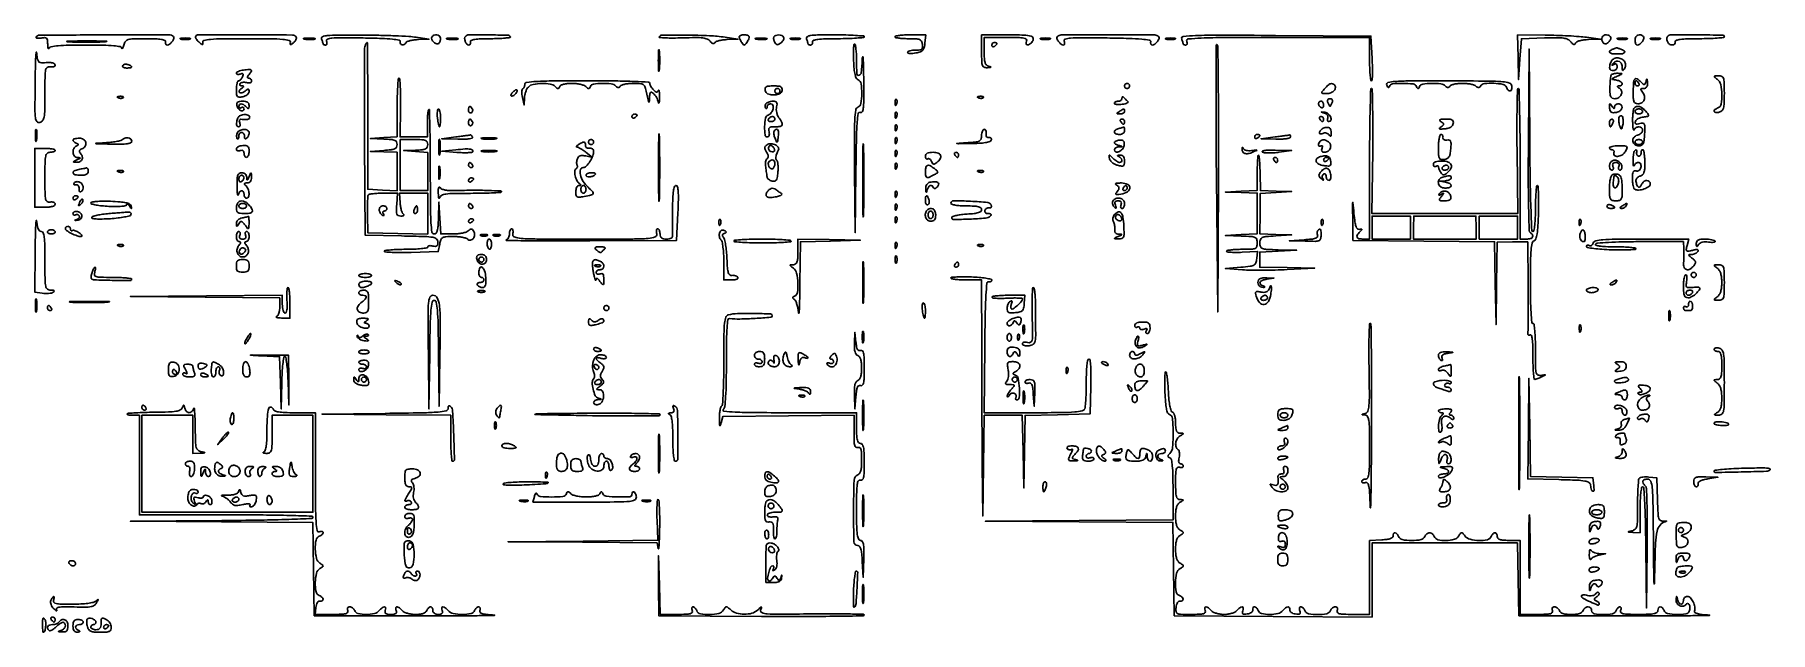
# Model space of a CAD drawing. Extents: x 5 to 685, y 29 to 263.
import ezdxf

# ---------------------------------------------------------------- set-up
doc = ezdxf.new("R2010")
doc.units = 0
doc.header["$MEASUREMENT"] = 0

msp = doc.modelspace()

# ---------------------------------------------------------------- linework, layer by layer
for points in [[(5.589279, 262.144457, 0.332306), (5.613909, 261.865537, 0.162929), (5.941332, 261.678915, 0.068119), (6.617574, 261.638968, 0.027972), (7.530262, 261.761034, -0.038499), (8.891671, 261.914046, -0.199893), (9.584865, 261.653425, -0.171779), (9.949337, 260.947057, -0.027152), (10.078947, 259.366577, 0.016777), (10.141818, 258.338617, 0.063), (10.282867, 257.709245, 0.354953), (10.467692, 257.597869, 0.268014), (10.662281, 257.75, -0.261095), (11.433883, 258.369488, -0.019811), (14.187283, 258.718484, -0.017048), (18.391098, 258.93884, -0.004569), (25.083333, 259, -0.00426), (31.891918, 258.941992, -0.017979), (35.9686, 258.725754, -0.022795), (38.530987, 258.378946, -0.340044), (39.09968, 257.75, 0.238503), (39.212786, 257.56462, 0.410757), (39.374354, 257.601562, 0.059277), (39.619343, 258.111195, 0.014597), (39.894765, 259, -0.088499), (40.579225, 260.424783, -0.167818), (41.607728, 261.149578, -0.06488), (43.535704, 261.444438, -0.005546), (48.545085, 261.5, -0.007864), (52.356119, 261.44006, -0.032356), (54.652732, 261.218573, -0.062372), (55.941319, 260.840467, -0.353229), (56.25, 260.25, 0.067321), (56.219871, 259.772067, 0.098769), (56.331219, 259.367188, 0.124615), (56.563384, 259.098841, 0.153594), (56.877555, 259, 0.16832), (57.869033, 259.343502, 0.06804), (58.876749, 260.387118, 0.073819), (59.500284, 261.571323, 0.288281), (59.324657, 262.342009, 0.199287), (57.613352, 263.049409, 0.000558), (32.317151, 262.984662, 0.000468), (6.877389, 262.867317, 0.258453)], [(32.20625, 260.25661, -0.007321), (28.92658, 260.149131, -0.00458), (25.085078, 260.11472, -0.004596), (21.299387, 260.150284, -0.008346), (18.20625, 260.259447, -0.070857), (17.5651, 260.385046, -0.825028), (17.582461, 260.504977, -0.009805), (20.474935, 260.585388, -0.002097), (25.5, 260.605443, -0.002028), (30.516356, 260.584076, -0.010914), (33.244961, 260.501803, -0.884121), (33.253362, 260.383474, -0.036599)], [(62.25, 261.310674, 0.039571), (63.047266, 261.168469, 0.024357), (64, 261.122029, 0.024357), (64.952734, 261.168469, 0.039571), (65.75, 261.310674, 0.161593), (66.00914, 261.478988, 0.542911), (65.957813, 261.633659, 0.052887), (65.251983, 261.740287, 0.011065), (64, 261.767997, 0.011065), (62.748017, 261.740287, 0.052887), (62.042188, 261.633659, 0.542911), (61.99086, 261.478988, 0.161593)], [(68, 262.122445, 0.120594), (68.103906, 261.697902, 0.035592), (68.4572, 261.123229, 0.033464), (68.960761, 260.512191, 0.030484), (69.556424, 259.953172, 0.011331), (70.415455, 259.272514, 0.189494), (70.759025, 259.176371, 0.409962), (70.914597, 259.364492, 0.031381), (70.806424, 260.080727, -0.411531), (71.294015, 260.8445, -0.034876), (73.835997, 261.234102, -0.017985), (78.49604, 261.450452, -0.002607), (88, 261.5, -0.002607), (97.50396, 261.450452, -0.017985), (102.164003, 261.234102, -0.034876), (104.705985, 260.8445, -0.411531), (105.193576, 260.080727, 0.031438), (105.085814, 259.36666, 0.407506), (105.240908, 259.177589, 0.191339), (105.582997, 259.271612, 0.011598), (106.432565, 259.944034, 0.048888), (106.983302, 260.500334, 0.063011), (107.363037, 261.110322, 0.077016), (107.524844, 261.678937, 0.170905), (107.429973, 262.113307, 0.258643), (105.963267, 262.935703, 0.001151), (87.447748, 262.982614, 0.000985), (68.824753, 262.95026, 0.413128)], [(110.761659, 261.292739, 0.028254), (111.754739, 261.159391, 0.020511), (112.869594, 261.119272, 0.020826), (113.934218, 261.169017, 0.041951), (114.761659, 261.31292, 0.285845), (114.916221, 261.476221, 0.417468), (114.814362, 261.62839, 0.038992), (113.938425, 261.726931, 0.009782), (112.5, 261.747817, 0.008901), (111.071102, 261.715166, 0.053901), (110.339362, 261.605813, 0.67161), (110.319562, 261.45659, 0.082665)], [(117.393011, 261.418213, -0.008099), (117.625425, 260.781926, -0.009838), (117.821697, 260.178225, -0.008575), (117.967516, 259.666328, -0.065182), (118, 259.418213, 0.214317), (118.071869, 259.258244, 0.079848), (118.284531, 259.12285, 0.060738), (118.597761, 259.030653, 0.041257), (118.968615, 259, 0.188339), (119.288264, 259.124833, 0.146226), (119.480527, 259.448676, 0.098495), (119.504752, 259.94249, 0.054823), (119.35111, 260.527406, -0.408385), (119.697594, 261.326739, -0.074901), (121.42638, 261.743991, -0.023855), (125.137632, 261.891046, -0.00264), (133.632495, 261.777406, -0.00384), (140.971203, 261.584084, -0.017526), (145.228928, 261.289554, -0.023699), (147.82154, 260.893732, -0.413775), (148.25, 260.25, 0.166714), (148.359402, 259.432245, 0.254478), (148.933069, 259.032122, 0.179063), (149.774351, 259.241312, 0.10517), (150.5, 260, -0.169767), (150.989304, 260.396406, -0.028274), (152.167588, 260.745499, -0.028238), (153.659008, 261.009256, -0.021681), (155.309017, 261.133613), (159.5, 261.267226), (154.5, 262.046007, 0.024205), (151.607508, 262.354099, 0.004292), (146.163885, 262.621756, 0.004636), (139.771964, 262.821715, 0.004161), (133.143011, 262.912394, 0.002322), (123.632842, 262.919173, 0.022668), (119.618407, 262.72127, 0.072799), (117.761471, 262.266989, 0.4087)], [(134.455882, 258.745626, 0.08996), (134.263662, 257.729558, 0.000435), (134.193108, 247.139135, 0.001991), (134.171286, 235.07602, 0.001256), (134.237267, 220.995626), (134.5, 184.5), (148.75, 184.222543, -0.002363), (157.806038, 184.003389, -0.033927), (161.01158, 183.692283, -0.133137), (162.447168, 183.035117, -0.222775), (163, 181.855912, -0.049214), (162.901497, 180.857586, -0.179325), (162.573257, 180.324103, -0.18145), (161.979575, 180.136974, -0.050575), (161, 180.289749, 0.040966), (160.233678, 180.424365, 0.070464), (159.5875, 180.392877, 0.106581), (159.157535, 180.210205, 0.24384), (159, 179.90638, -0.371441), (158.689337, 179.54589, -0.010495), (156.503125, 179.266249, -0.016554), (153.758986, 179.065222, -0.010006), (150.5, 179, 0.008275), (147.240761, 178.946053, 0.013722), (144.496255, 178.779687, 0.007332), (142.265249, 178.549868, 0.379451), (141.99789, 178.25, 0.397339), (142.273005, 177.956813, 0.00488), (145.092562, 177.81287, 0.011118), (148.494539, 177.748183, 0.006666), (152.535908, 177.815089), (163.076036, 178.130179), (163.663018, 181.065089, -0.043885), (164.159125, 182.757744, -0.174024), (164.860556, 183.561663, -0.113654), (166.097619, 183.920661, -0.014028), (168.925, 184, -0.020485), (170.791246, 183.923509, -0.024607), (172.532918, 183.6938, -0.024434), (173.954799, 183.362081, -0.12752), (174.642382, 182.957618, 0.234116), (175.746152, 182.585152, 0.198606), (176.820542, 183.209769, 0.148557), (177.340801, 184.604111, 0.155162), (176.984438, 186.025179, 0.045463), (176.47028, 186.709388, 0.1858), (176.014726, 186.939698, 0.180785), (175.51408, 186.808106, 0.042691), (174.841641, 186.241641, -0.117929), (174.059378, 185.76136, -0.027904), (172.568749, 185.364732, -0.027196), (170.758074, 185.091293, -0.023881), (168.847717, 185), (164.095435, 185), (163.740397, 191.25), (163.385359, 197.5), (163.19268, 191.25, -0.010597), (163.029921, 188.123627, -0.047856), (162.723103, 186.32378, -0.102679), (162.230244, 185.351412, -0.228094), (161.5, 185, -0.370973), (160.648702, 185.732413, -0.022283), (160.265203, 189.361111, -0.013471), (160.047546, 195.798886, -0.001714), (160, 209.666667, 0.002268), (159.957271, 219.084675, 0.003926), (159.824768, 226.912268, 0.000877), (159.646219, 233.640248, 0.657998), (159.403467, 233.7368, 0.161525), (159.17011, 233.271794, 0.011702), (158.993701, 231.826147, 0.015424), (158.87459, 230.055776, 0.01102), (158.846206, 228.070133), (158.88548, 223), (153.50887, 223), (148.132261, 223), (148.316131, 234.500711, 0.006112), (148.332719, 238.910489, 0.010182), (148.225676, 242.62288, 0.004106), (148.047573, 245.722314, 0.395399), (147.75, 246.000711, 0.390142), (147.447993, 245.722222, 0.004128), (147.220313, 242.637435, 0.010213), (147.053923, 238.941777, 0.006142), (147, 234.55226), (147, 223.104519), (141.75, 222.737242), (136.5, 222.369965), (141.75, 222.184982, -0.011504), (144.647335, 222.016085, -0.076306), (146.052399, 221.68183, -0.173657), (146.74321, 221.06392, -0.124934), (147, 220.05226, -0.127949), (146.737022, 219.041418, -0.163036), (146.029001, 218.396829, -0.074306), (144.603402, 218.006934, -0.012197), (141.75, 217.737242), (136.5, 217.369965), (141.75, 217.184982), (147, 217), (147, 209.450096), (147, 201.900192), (141.25, 202.200096), (135.5, 202.5), (135.5, 231.24895, 0.000917), (135.47978, 242.272823, 0.00153), (135.417343, 251.553204, 0.000094), (135.334234, 259.884073, 0.410149), (135.218615, 259.99895, 0.236046), (135.082695, 259.93163, 0.02516), (134.878491, 259.631219, 0.026763), (134.66075, 259.226107, 0.018318)], [(160.570027, 262.113307, 0.262915), (160.534193, 261.203836, 0.093927), (161.361689, 260.142269, 0.097507), (162.49822, 259.480966, 0.287006), (163.342009, 259.675343, 0.078717), (163.594469, 260.022847, 0.038029), (163.806715, 260.531715, 0.036499), (163.951488, 261.107894, 0.043328), (164, 261.666667, 0.219347), (163.606629, 262.520209, 0.145412), (162.604554, 262.965652, 0.126874), (161.41368, 262.818538, 0.16187)], [(166.761659, 261.292739, 0.028254), (167.754739, 261.159391, 0.020511), (168.869594, 261.119272, 0.020826), (169.934218, 261.169017, 0.041951), (170.761659, 261.31292, 0.285845), (170.916221, 261.476221, 0.417468), (170.814362, 261.62839, 0.038992), (169.938425, 261.726931, 0.009782), (168.5, 261.747817, 0.008901), (167.071102, 261.715166, 0.053901), (166.339362, 261.605813, 0.67161), (166.319562, 261.45659, 0.082665)], [(173.735568, 262.402234, 0.214275), (173.430132, 261.598661, 0.081237), (173.699345, 260.400699, 0.081579), (174.334562, 259.3552, 0.218907), (175.106989, 259, 0.150776), (175.427077, 259.098769, 0.124917), (175.66424, 259.367188, 0.099939), (175.77888, 259.772116, 0.068625), (175.75, 260.25, -0.356525), (176.064082, 260.842323, -0.060446), (177.387477, 261.21935, -0.031592), (179.740704, 261.440335, -0.007618), (183.656736, 261.5, 0.008642), (186.752853, 261.553519, 0.015662), (189.280615, 261.720312, 0.011343), (191.209089, 261.952642, 0.541099), (191.347719, 262.25, 0.253166), (190.273564, 262.863827, 0.003652), (182.662803, 262.985207, 0.00425), (175.129096, 262.986286, 0.196741)], [(249.651338, 262.25, 0.56237), (249.796778, 261.962225, 0.007923), (252.146821, 261.815353, 0.012886), (255.145723, 261.752967, 0.007165), (258.801962, 261.82354, -0.006037), (264.00731, 261.93576, -0.032523), (266.833418, 261.778634, -0.064969), (268.548146, 261.340209, -0.140756), (269.613641, 260.5137, 0.041806), (270.166137, 259.877291, 0.118443), (270.66813, 259.578758, 0.191656), (271.102179, 259.612682, 0.141051), (271.463016, 259.940159, -0.165421), (271.971696, 260.359435, -0.03001), (273.156724, 260.727921, -0.029454), (274.65637, 261.00481, -0.022959), (276.309017, 261.133613), (280.5, 261.267226), (275.5, 262.046007, 0.02758), (269.3843, 262.655719, 0.009083), (260.346513, 262.891264, 0.00287), (250.837476, 262.911731, 0.258162)], [(281.015313, 262.25, 0.078687), (281.084617, 261.863584, 0.02093), (281.315379, 261.279687, 0.02069), (281.637281, 260.629313, 0.019985), (282.015313, 260, 0.02521), (282.610943, 259.185322, 0.226004), (283, 259, 0.226004), (283.389057, 259.185322, 0.02521), (283.984687, 260, 0.032992), (284.818638, 261.473764, 0.19391), (284.876025, 262.343119, 0.261891), (284.3251, 262.847548, 0.057336), (283, 263, 0.035712), (282.235087, 262.945297, 0.054684), (281.591998, 262.779688, 0.072225), (281.154273, 262.53742, 0.239822)], [(287.761659, 261.292739, 0.028254), (288.754739, 261.159391, 0.020511), (289.869594, 261.119272, 0.020826), (290.934218, 261.169017, 0.041951), (291.761659, 261.31292, 0.285845), (291.916221, 261.476221, 0.417468), (291.814362, 261.62839, 0.038992), (290.938425, 261.726931, 0.009782), (289.5, 261.747817, 0.008901), (288.071102, 261.715166, 0.053901), (287.339362, 261.605813, 0.67161), (287.319562, 261.45659, 0.082665)], [(294.625, 262.202254, 0.125253), (294.497582, 261.796626, 0.055186), (294.528774, 261.231135, 0.049795), (294.698169, 260.606627, 0.047334), (294.989768, 260.016556, 0.053833), (295.504107, 259.355391, 0.193721), (295.982732, 259.141997, 0.153024), (296.551905, 259.297683, 0.030518), (297.412774, 259.927609, 0.048258), (297.971122, 260.490181, 0.062484), (298.357223, 261.105497, 0.076506), (298.523573, 261.677822, 0.172615), (298.429973, 262.113307, 0.160879), (297.688924, 262.735204, 0.089186), (296.520201, 262.973666, 0.090339), (295.355513, 262.789513, 0.171713)], [(301.25, 261.310674, 0.039571), (302.047266, 261.168469, 0.024357), (303, 261.122029, 0.024357), (303.952734, 261.168469, 0.039571), (304.75, 261.310674, 0.161593), (305.00914, 261.478988, 0.542911), (304.957812, 261.633659, 0.052887), (304.251983, 261.740287, 0.011065), (303, 261.767997, 0.011065), (301.748017, 261.740287, 0.052887), (301.042188, 261.633659, 0.542911), (300.99086, 261.478988, 0.161593)], [(307.393011, 261.418213, -0.008099), (307.625425, 260.781926, -0.009838), (307.821697, 260.178225, -0.008575), (307.967516, 259.666328, -0.065182), (308, 259.418213, 0.219396), (308.073776, 259.258173, 0.077854), (308.29375, 259.12285, 0.059196), (308.617099, 259.030621, 0.039921), (309, 259, 0.133456), (309.361134, 259.098139, 0.125576), (309.632812, 259.367188, 0.10725), (309.770151, 259.772455, 0.077768), (309.75, 260.25, -0.38401), (310.111933, 260.859452, -0.044346), (311.80514, 261.225613, -0.025351), (314.745164, 261.442533, -0.005739), (319.751313, 261.5, 0.00686), (323.681901, 261.553929, 0.011401), (326.990917, 261.720312, 0.00512), (329.727469, 261.94874, 0.387584), (330.001313, 262.25, 0.390297), (329.722142, 262.552096, 0.004018), (326.590833, 262.779688, 0.010073), (322.843636, 262.946078, 0.006058), (318.393011, 263, 0.003471), (311.742044, 262.953825, 0.032245), (308.878553, 262.729004, 0.11787), (307.643534, 262.239332, 0.343942)], [(325.834562, 252.843988, 0.011799), (326.065026, 249.628367, 0.033425), (326.427586, 247.409536, 0.048811), (326.918997, 245.957547, 0.197641), (327.584562, 245.329177, -0.267824), (328.77227, 243.863514, -0.041416), (329.063175, 239.985547, -0.041427), (328.710458, 236.108119, -0.263577), (327.5, 234.638374, 0.273686), (326.660809, 233.579348, 0.021205), (326.30929, 229.827127, 0.013316), (326.151208, 223.343172, 0.001815), (326.231017, 209.781385), (326.462034, 185.5), (326.749352, 209.349953, -0.001727), (326.95759, 222.7831, -0.014222), (327.247359, 228.892332, -0.027849), (327.680157, 232.164044, -0.46773), (328.518335, 232.631338, 0.411884), (329.289274, 232.971014, 0.070227), (329.701095, 234.697582, 0.024013), (329.867399, 238.317936, 0.002915), (329.80414, 246.281385, 0.00264), (329.70687, 251.385672, 0.012151), (329.563051, 254.340469, 0.776247), (329.409713, 254.368005, 0.09441), (329.25845, 253.75, -0.011519), (328.849257, 248.290984, -0.289983), (327.967443, 247.160244, -0.502706), (327.134688, 247.714981, -0.012884), (327, 252.940983, 0.011781), (326.945557, 255.251188, 0.017349), (326.779688, 257.273936, 0.012734), (326.546242, 258.907067, 0.214863), (326.25, 259.348805, 0.546722), (325.969651, 259.215491, 0.015624), (325.81859, 257.630586, 0.018143), (325.759598, 255.485841, 0.009793)], [(341.998228, 262.25, 0.353658), (342.23605, 261.954395, 0.017888), (343.539684, 261.720312, 0.022064), (345.234933, 261.554026, 0.013415), (347.248228, 261.5, -0.011224), (350.287012, 261.431777, -0.084936), (351.683842, 261.127682, -0.175912), (352.42319, 260.463244, -0.087565), (352.819551, 259.25, -0.053387), (352.860755, 258.052884, -0.206043), (352.525711, 257.407226, -0.148135), (351.736387, 257.081295, -0.024371), (350.069551, 257, 0.026922), (348.893371, 256.936625, 0.042436), (347.901681, 256.74335, 0.052063), (347.203262, 256.463313, 0.27822), (347, 256.126299, 0.332537), (347.218588, 255.833977, 0.05523), (347.954687, 255.702832, 0.042066), (349.003961, 255.721846, 0.024469), (350.25, 255.911608, 0.034946), (351.99851, 256.395379, 0.122435), (352.966862, 257.034593, 0.125089), (353.511752, 258.044431, 0.037206), (353.813358, 259.785308), (354.126717, 263), (348.063358, 263, 0.011612), (345.738568, 262.946003, 0.019149), (343.780591, 262.779688, 0.013789), (342.247086, 262.546966, 0.362268)], [(376, 256.5, 0.00653), (376.052345, 252.492299, 0.078342), (376.332077, 250.976454, 0.223968), (376.995676, 250.305, 0.100872), (378.25, 250.116001, 0.005718), (379.392295, 250.187999, 0.197309), (379.62878, 250.306344, 0.541772), (379.5883, 250.449367, 0.01159), (378.75, 250.689326, -0.142739), (377.888391, 251.204832, -0.11525), (377.351689, 252.145314, -0.059277), (377.073542, 253.759197, -0.013064), (377, 256.573324), (377, 262), (385.606989, 262, -0.005304), (390.323378, 261.949962, -0.040878), (392.519176, 261.72315, -0.140752), (393.462427, 261.250747, -0.307483), (393.638374, 260.5, 0.109464), (393.486177, 259.481582, 0.373656), (393.922916, 259.044406, 0.185924), (394.814989, 259.317364, 0.053422), (395.868879, 260.342009, 0.222255), (396.205788, 261.632749, 0.29021), (395.396092, 262.507177, 0.058518), (392.537783, 262.915834, 0.006277), (385.833333, 263), (376, 263)], [(380, 258.940983, 0.108972), (380.078288, 258.586039, 0.182303), (380.29375, 258.3746, 0.161196), (380.6179, 258.343488, 0.082592), (381, 258.5, 0.029505), (381.382774, 258.768994, 0.035638), (381.70625, 259.066025, 0.038439), (381.934461, 259.34829, 0.151918), (382, 259.559017, 0.210953), (381.92554, 259.727648, 0.081139), (381.70625, 259.870461, 0.061769), (381.382849, 259.967655, 0.042167), (381, 260, 0.105053), (380.618444, 259.918938, 0.099167), (380.29375, 259.688914, 0.09642), (380.076123, 259.345238, 0.093332)], [(399.25, 261.310674, 0.039571), (400.047266, 261.168469, 0.024357), (401, 261.122029, 0.024357), (401.952734, 261.168469, 0.039571), (402.75, 261.310674, 0.161593), (403.00914, 261.478988, 0.542911), (402.957812, 261.633659, 0.052887), (402.251983, 261.740287, 0.011065), (401, 261.767997, 0.011065), (399.748017, 261.740287, 0.052887), (399.042188, 261.633659, 0.542911), (398.99086, 261.478988, 0.161593)], [(405.675343, 262.342009, 0.288111), (405.500744, 261.576936, 0.072433), (406.120191, 260.390778, 0.067129), (407.115685, 259.343269, 0.170832), (408.09106, 259, 0.217659), (408.364196, 259.124814, 0.136776), (408.516866, 259.447708, 0.086929), (408.515084, 259.940117, 0.047377), (408.352373, 260.524113, -0.432506), (408.745558, 261.338038, -0.057566), (410.843441, 261.7401, -0.0203), (415.183383, 261.886656, -0.002236), (425.133758, 261.774113, -0.003201), (433.774304, 261.582397, -0.015057), (438.730161, 261.291162, -0.018363), (441.797118, 260.904123, -0.424544), (442.25, 260.25, 0.067321), (442.219871, 259.772067, 0.098769), (442.331219, 259.367188, 0.124615), (442.563384, 259.098841, 0.153594), (442.877555, 259, 0.16832), (443.869033, 259.343502, 0.06804), (444.876749, 260.387118, 0.073819), (445.500284, 261.571323, 0.288281), (445.324657, 262.342009, 0.19809), (443.845263, 262.957539, 0.000791), (425.5, 262.98657, 0.000791), (407.154737, 262.957539, 0.19809)], [(448.25, 261.310674, 0.039571), (449.047266, 261.168469, 0.024357), (450, 261.122029, 0.024357), (450.952734, 261.168469, 0.039571), (451.75, 261.310674, 0.161593), (452.00914, 261.478988, 0.542911), (451.957812, 261.633659, 0.052887), (451.251983, 261.740287, 0.011065), (450, 261.767997, 0.011065), (448.748017, 261.740287, 0.052887), (448.042188, 261.633659, 0.542911), (447.99086, 261.478988, 0.161593)], [(454.388298, 261.430495, -0.008039), (454.622518, 260.789505, -0.009787), (454.820312, 260.181833, -0.008505), (454.967371, 259.666737, -0.065365), (455, 259.418213, 0.214317), (455.071869, 259.258244, 0.079848), (455.284531, 259.12285, 0.060738), (455.597761, 259.030653, 0.041257), (455.968615, 259, 0.184534), (456.289193, 259.122486, 0.147206), (456.483616, 259.440625, 0.100118), (456.511135, 259.925634, 0.055937), (456.361626, 260.5, -0.495262), (456.906731, 261.382554, -0.013904), (462.05631, 261.7436, -0.009479), (471.184629, 261.955723, -0.001069), (491.893011, 262), (528, 262), (528, 253.5, 0.008275), (528.053947, 250.24076, 0.013722), (528.220312, 247.496249, 0.007332), (528.450131, 245.265235, 0.379443), (528.75, 244.997868, 0.398534), (529.034682, 245.266092, 0.007027), (529.132812, 247.567301, 0.013397), (529.137814, 250.392073, 0.008011), (529, 253.747868), (528.5, 262.5), (491.138298, 262.762283, 0.000937), (468.936915, 262.876529, 0.009874), (459.863188, 262.727019, 0.017625), (454.966767, 262.376473, 0.49249)], [(467.999653, 207.200434), (468.499306, 154.5), (468.758754, 206.440899, 0.001375), (468.803577, 226.409577, 0.002244), (468.719003, 243.347273, 0.000286), (468.567615, 258.407269, 0.196079), (468.259101, 259.141333, 0.666045), (467.952652, 259.015559, 0.000299), (467.869759, 244.197002, 0.002281), (467.862477, 227.356898, 0.001338)], [(586.18338, 254.25), (586.366759, 245.5), (586.93338, 253.5), (587.5, 261.5), (596.482468, 261.792323, -0.006471), (601.474405, 261.890133, -0.037611), (604.098954, 261.709973, -0.077048), (605.711603, 261.215508, -0.116153), (606.84722, 260.292323, 0.026924), (607.520842, 259.509852, 0.131029), (608.016604, 259.208888, 0.265738), (608.398262, 259.300039, 0.115063), (608.698085, 259.75, -0.198516), (609.173962, 260.260216, -0.040969), (610.354251, 260.686221, -0.035788), (611.948464, 260.997689, -0.022813), (613.833333, 261.140798), (618.5, 261.281596), (613, 262.041901, 0.015969), (610.16675, 262.341726, 0.005168), (605.957813, 262.607918, 0.005147), (601.269061, 262.807459, 0.00576), (596.75, 262.901103), (586, 263)], [(619, 261.559017, 0.055393), (619.06577, 260.967172, 0.049543), (619.260466, 260.380346, 0.052551), (619.547032, 259.884873, 0.097268), (619.886693, 259.570027, 0.262915), (620.796164, 259.534193, 0.093927), (621.857731, 260.361689, 0.097507), (622.519034, 261.49822, 0.287006), (622.324657, 262.342009, 0.126742), (621.345909, 262.919767, 0.128809), (620.216165, 262.947916, 0.150796), (619.339635, 262.433598, 0.187354)], [(625.25, 261.310674, 0.039571), (626.047266, 261.168469, 0.024357), (627, 261.122029, 0.024357), (627.952734, 261.168469, 0.039571), (628.75, 261.310674, 0.161593), (629.00914, 261.478988, 0.542911), (628.957812, 261.633659, 0.052887), (628.251983, 261.740287, 0.011065), (627, 261.767997, 0.011065), (625.748017, 261.740287, 0.052887), (625.042188, 261.633659, 0.542911), (624.99086, 261.478988, 0.161593)], [(632, 261, 0.041949), (632.064355, 260.234292, 0.061523), (632.257782, 259.5875, 0.080835), (632.541957, 259.148798, 0.211751), (632.877555, 259, 0.16832), (633.869033, 259.343502, 0.06804), (634.876749, 260.387118, 0.073819), (635.500284, 261.571323, 0.288281), (635.324657, 262.342009, 0.12782), (634.264755, 262.964645, 0.16665), (633.148938, 262.905018, 0.168409), (632.312527, 262.175359, 0.130679)], [(638.25, 261.310674, 0.039571), (639.047266, 261.168469, 0.024357), (640, 261.122029, 0.024357), (640.952734, 261.168469, 0.039571), (641.75, 261.310674, 0.161593), (642.00914, 261.478988, 0.542911), (641.957812, 261.633659, 0.052887), (641.251983, 261.740287, 0.011065), (640, 261.767997, 0.011065), (638.748017, 261.740287, 0.052887), (638.042188, 261.633659, 0.542911), (637.99086, 261.478988, 0.161593)], [(644.735568, 262.402234, 0.131935), (644.545171, 262.072034, 0.057779), (644.471459, 261.568156, 0.05155), (644.514361, 260.982947, 0.04759), (644.67589, 260.402234, 0.147345), (645.424989, 259.43502, 0.143406), (646.591894, 259.029645, 0.213897), (647.490439, 259.380187, 0.248638), (647.75, 260.25, -0.378418), (648.10174, 260.855682, -0.047618), (649.705403, 261.224363, -0.026608), (652.505474, 261.442097, -0.0061), (657.25138, 261.5, 0.007212), (660.990254, 261.553932, 0.011982), (664.137887, 261.720312, 0.00564), (666.729477, 261.949096, 0.385939), (667.00138, 262.25, 0.409495), (666.380613, 262.878548, 0.001865), (656.19676, 262.986161, 0.002562), (646.179733, 263.003316, 0.198026)], [(5.174707, 244.34362, 0.001801), (5.099447, 233.908354, 0.029969), (5.294583, 230.446607, 0.147497), (5.895924, 229.059675, 0.288794), (7, 228.710251, 0.169263), (8.094532, 229.444887, 0.118015), (8.691737, 230.82127, 0.039729), (8.948983, 233.520386, 0.003901), (9, 240.059214, -0.003124), (9.042468, 246.856105, -0.044221), (9.287291, 249.274739, -0.189745), (9.907786, 250.255062, -0.20837), (11, 250.5, 0.043938), (11.766004, 250.421261, 0.071728), (12.4125, 250.504861, 0.103545), (12.843853, 250.728423, 0.225267), (13, 251.057418, 0.221904), (12.714933, 251.668108, 0.12295), (11.959909, 252.035306, 0.057728), (10.583436, 252.163217, 0.014197), (8.310607, 252.047068, -0.083626), (7.139743, 252.149678, -0.192312), (6.439506, 252.664814, -0.101809), (6.024212, 253.789815, -0.015374), (5.735314, 256.186377, 0.890031), (5.574275, 256.190728, 0.023991), (5.411452, 254.486936, 0.006652), (5.268136, 250.273303, 0.002471)], [(249.336206, 253, 0.00436), (249.359651, 250.311593, 0.021699), (249.451433, 248.804688, 0.741699), (249.58558, 248.778855, 0.095407), (249.728468, 249.25, 0.016375), (249.850713, 250.957332, 0.009683), (249.890277, 253, 0.009683), (249.850713, 255.042668, 0.016375), (249.728468, 256.75, 0.095407), (249.58558, 257.221145, 0.741699), (249.451433, 257.195312, 0.021699), (249.359651, 255.688407, 0.00436)], [(590.236963, 221.809017, 0.001964), (590.19521, 206.405545, 0.004949), (590.319894, 195.188342, 0.001513), (590.533321, 186.311037, 0.252723), (591, 185.5, -0.109111), (591.870298, 184.654516, -0.288344), (591.887793, 183.823054, -0.196298), (591.054827, 183.199357, -0.063848), (589.5, 183), (587, 183), (587, 212.5, 0.002382), (586.946102, 223.811785, 0.003972), (586.779688, 233.334601, 0.000635), (586.556314, 241.702595, 0.40575), (586.25, 242.000768, 0.40788), (585.947708, 241.705563, 0.00092), (585.803749, 234.80421, 0.004784), (585.729022, 226.895507, 0.002868), (585.78404, 217.500768), (586.068079, 193), (557.5, 193), (528.931921, 193), (529.21596, 217.500768, 0.002868), (529.270978, 226.895507, 0.004784), (529.196251, 234.80421, 0.00092), (529.052292, 241.705563, 0.40788), (528.75, 242.000768, 0.40575), (528.443686, 241.702595, 0.000635), (528.220312, 233.334601, 0.003972), (528.053898, 223.811785, 0.002382), (528, 212.5), (528, 183), (525.5, 183, -0.046118), (523.819996, 183.155288, -0.248926), (523.126192, 183.707535, -0.254462), (523.203023, 184.580705, -0.047733), (524.25, 185.871429, 0.012879), (524.88722, 186.553872, 0.250743), (524.951957, 186.825419, 0.377047), (524.763267, 186.9524, 0.020581), (524, 186.821429, -0.250475), (523.244831, 187.038383, -0.118704), (522.687407, 187.919861, -0.049174), (522.268081, 189.716298, -0.009764), (521.900358, 193, 0.000631), (521.490149, 197.386045, 0.843185), (521.398947, 197.392919, 0.06398), (521.335075, 196.850402, 0.000282), (521.400358, 191), (521.5, 182.5), (549.225304, 182.234225), (576.950609, 181.968449), (577.25187, 165.734225), (577.553131, 149.5), (577.776565, 165.669144), (578, 181.838289), (584, 181.866986), (590, 181.895682), (590.115154, 165.197841, -0.001165), (590.144987, 158.665481, -0.001656), (590.138751, 152.858818, -0.00092), (590.108202, 147.952148, -0.024316), (590.033778, 146.640689, 0.045395), (590.023352, 145.925787, 0.141643), (590.190139, 145.479382, 0.242663), (590.501743, 145.326665, 0.134082), (590.918623, 145.449706, -0.489914), (591.410949, 145.265787, -0.043531), (591.738601, 143.766664, -0.025059), (591.942709, 141.157354, -0.006989), (592, 137.059017, 0.007767), (592.053886, 133.590341, 0.013045), (592.220312, 130.681733, 0.006697), (592.449754, 128.314907, 0.409362), (592.75, 128.070285, 0.054511), (593.161353, 128.15468, 0.01102), (593.867188, 128.399057, 0.011508), (594.679296, 128.721882, 0.010543), (595.5, 129.090811, 0.001582), (596.821616, 129.723869, 0.412978), (596.860186, 129.833729, 0.338881), (596.743707, 129.893141, 0.001427), (595.25, 129.614145, -0.153292), (593.9802, 129.763019, -0.236285), (593.293798, 130.601814, -0.052575), (593.039749, 132.768832, -0.002912), (593, 139.59362, 0.007676), (592.934582, 143.854773, 0.016276), (592.725976, 147.148405, 0.011736), (592.428769, 149.628447, 0.372997), (592, 150, -0.389049), (591.55122, 150.411474, -0.00596), (591.26573, 154.223253, -0.011036), (591.062526, 159.204937, -0.004674), (591, 165.893011, -0.003314), (591.055598, 174.281936, -0.018444), (591.281225, 178.77831, -0.029967), (591.67609, 181.446244, -0.254686), (592.434545, 182.336509, 0.224882), (593.15812, 183.094785, 0.040857), (593.628819, 185.035766, 0.025443), (593.962928, 188.194834, 0.006157), (594.184545, 193.445608, 0.006654), (594.251592, 197.494064, 0.011098), (594.187023, 200.902008, 0.004863), (594.043202, 203.726933, 0.397389), (593.75, 204.00211, 0.381713), (593.449689, 203.732219, 0.006573), (593.220312, 201.35687, 0.012966), (593.053942, 198.450977, 0.007815), (593, 195, -0.009291), (592.933071, 191.398611, -0.018029), (592.722573, 188.528784, -0.013485), (592.423745, 186.348952, -0.36718), (592.012631, 186, -0.402458), (591.549507, 186.444826, -0.001247), (591.21183, 195.371636, -0.004915), (590.927457, 206.527365, -0.001986), (590.749594, 221.75), (590.473926, 257.5)], [(623.25, 257.337719, 0.079043), (622.170501, 256.688748, 0.432465), (622.136875, 256.08239, 0.17328), (623.053946, 255.62036, 0.030895), (625, 255.5, 0.027407), (627.053023, 255.612619, 0.207456), (627.876792, 256.082867, 0.432129), (627.769169, 256.699441, 0.054), (626.418213, 257.393011, 0.007375), (625.799893, 257.619878, 0.010965), (625.251663, 257.798506, 0.006287), (624.790034, 257.931488, 0.178541), (624.668213, 257.921053, -0.011529), (624.552577, 257.870001, -0.000619), (624.182225, 257.717133, -0.000968), (623.741074, 257.536678, -0.000706)], [(622.606989, 252.418213, 0.029106), (622.085385, 250.779791, 0.127066), (622.088171, 249.770736, 0.224239), (622.560121, 249.206672, 0.108648), (623.5, 249, 0.103052), (624.072373, 249.119235, 0.098802), (624.559375, 249.457961, 0.09695), (624.885705, 249.963945, 0.095165), (625, 250.559017, 0.069806), (624.916285, 251.155725, 0.175017), (624.662721, 251.506955, 0.193826), (624.264193, 251.594432, 0.087002), (623.75, 251.412313, -0.009582), (623.117775, 251.071181, -0.511239), (623.012934, 251.124378, -0.223565), (623.065615, 251.30496, -0.005437), (623.662868, 251.966163, -0.137168), (624.748027, 252.635462, -0.194138), (625.86425, 252.519544, -0.167616), (626.704082, 251.621059, -0.102979), (627.015313, 250.190983, 0.012477), (627.047014, 249.259167, 0.330848), (627.19796, 249.079222, 0.307845), (627.425485, 249.16577, 0.011522), (627.95811, 249.966462, 0.154898), (628.313434, 251.320697, 0.147176), (627.833796, 252.663737, 0.128385), (626.617098, 253.647949, 0.106597), (624.984544, 254, 0.081329), (624.262318, 253.881741, 0.065708), (623.555779, 253.53535, 0.066494), (622.971343, 253.022916, 0.088164)], [(39.473008, 250.956326, 0.214542), (39.42542, 250.594852, 0.177225), (39.660421, 250.280921, 0.099152), (40.193244, 250.068264, 0.045552), (40.940983, 250, 0.020503), (42.476999, 250.063011, 0.275668), (42.917133, 250.377209, 0.395517), (42.769457, 250.794126, 0.027681), (41.532025, 251.349337, 0.066719), (40.926665, 251.493102, 0.072258), (40.321649, 251.466258, 0.081026), (39.809536, 251.279146, 0.126981)], [(86.75, 249.205543, 0.030519), (85.696728, 249.010119, 0.044858), (84.807812, 248.701537, 0.054236), (84.185879, 248.335337, 0.236856), (84, 247.964962, 0.20139), (84.123758, 247.670164, 0.142402), (84.443956, 247.498151, 0.093149), (84.93241, 247.486277, 0.051282), (85.511341, 247.642725, -0.046062), (86.190553, 247.833886, -0.265879), (86.529306, 247.71503, -0.236196), (86.623605, 247.345307, -0.03808), (86.404352, 246.611341, -0.045015), (86.1017, 245.994871, -0.051806), (85.705335, 245.473331, -0.059227), (85.279839, 245.115599, -0.146224), (84.893011, 245, 0.287784), (84.547903, 244.783431, 0.047604), (84.262322, 244.01261, 0.039845), (84.064703, 242.926766, 0.0251), (84, 241.638672, 0.018408), (84.072058, 239.682082, 0.161552), (84.400394, 238.892226, 0.225964), (85.075849, 238.597014, 0.039135), (86.5, 238.755249, 0.055109), (87.456129, 239.049956, 0.065512), (88.265625, 239.535118, 0.07706), (88.813415, 240.127617, 0.149191), (89, 240.739022, 0.041094), (88.938829, 241.482047, 0.323015), (88.706965, 241.712175, 0.196557), (88.303337, 241.617074, 0.018293), (87.475834, 240.979944, -0.047256), (86.841157, 240.547336, -0.063445), (86.194685, 240.291283, -0.079305), (85.63475, 240.239555, -0.181773), (85.254794, 240.411872, -0.189199), (85.106844, 240.750958, -0.120964), (85.194745, 241.177319, -0.086745), (85.517173, 241.631706, -0.054226), (86.02896, 242.03906, 0.015515), (86.717102, 242.504753, 0.196246), (86.879329, 242.765093, 0.415687), (86.758855, 242.934482, 0.03826), (86.190983, 242.984687, -0.073118), (85.731741, 243.057704, -0.147201), (85.430994, 243.261675, -0.186035), (85.333757, 243.560414, -0.125753), (85.441979, 243.90612, -0.15438), (85.801315, 244.21553, -0.064046), (86.424696, 244.392509, -0.054994), (87.194768, 244.422423, -0.046215), (88.000996, 244.289489, 0.049856), (88.775012, 244.167635, 0.086541), (89.419485, 244.242817, 0.126681), (89.841275, 244.496111, 0.196983), (90, 244.883369, 0.09957), (89.914288, 245.309509, 0.098068), (89.670282, 245.67199, 0.097819), (89.305932, 245.914775, 0.098509), (88.877555, 246, -0.129135), (88.4755, 246.1056, -0.29578), (88.336564, 246.371214, -0.125257), (88.499441, 246.828112, -0.025273), (89.020056, 247.524166, 0.033572), (89.878806, 248.712901, 0.391254), (89.780981, 249.228787, 0.180989), (89.052285, 249.437858, 0.010935)], [(197, 243.583333, -0.05111), (196.94193, 243.016727, -0.054076), (196.770214, 242.484896, -0.060342), (196.517434, 242.064048, -0.127317), (196.217751, 241.833333, 0.245431), (195.9569, 241.515099, 0.042475), (195.860318, 240.716667, 0.037756), (195.902064, 239.673466, 0.025588), (196.099436, 238.5), (196.76337, 235.5), (196.881685, 238.321429, -0.042219), (197.032155, 239.506473, -0.034609), (197.384888, 240.733705, -0.035867), (197.872007, 241.822243, -0.073362), (198.428571, 242.571429, -0.14787), (200.350592, 243.601027, -0.045322), (203.661262, 243.958613, -0.045301), (206.979829, 243.714158, -0.149144), (208.925, 242.75, 0.026382), (209.6324, 242.149887, 0.164145), (210.076667, 242, 0.247772), (210.413944, 242.178067, 0.062037), (210.708333, 242.75, -0.19388), (211.162343, 243.252797, -0.048054), (212.222862, 243.648715, -0.040103), (213.668097, 243.913355, -0.025241), (215.383333, 244, -0.026873), (217.094754, 243.90795, -0.028604), (218.750573, 243.632812, -0.029793), (220.135887, 243.232328, -0.104197), (220.925, 242.75, 0.026382), (221.6324, 242.149887, 0.164145), (222.076667, 242, 0.247772), (222.413944, 242.178067, 0.062037), (222.708333, 242.75, -0.274919), (223.874018, 243.697998, -0.032479), (227.342587, 243.980458, -0.034944), (230.890938, 243.790296, -0.167027), (232.687132, 242.912868, 0.047458), (233.231562, 242.463023, 0.150038), (233.678773, 242.325735, 0.181024), (234.072821, 242.473233, 0.075363), (234.446149, 242.912868, -0.173145), (234.973966, 243.334767, -0.030303), (236.21961, 243.680655, -0.029751), (237.797602, 243.920408, -0.022828), (239.539965, 244, -0.020338), (242.525842, 243.878498, -0.192442), (243.65041, 243.319123, -0.124137), (244.323533, 242.032387, -0.006642), (245.345064, 237.5, 0.019852), (245.545705, 236.707937, 0.648203), (245.693146, 236.688244, 0.122571), (245.814951, 237.069245, 0.006286), (245.883999, 238.372445, -0.015499), (245.99384, 239.909155, -0.162794), (246.25035, 240.475759, -0.336597), (246.681543, 240.551358, -0.054282), (247.439966, 240.049824, -0.059939), (248.022552, 239.434823, -0.033442), (248.581448, 238.566204, -0.03286), (249.03601, 237.598613, -0.045339), (249.303783, 236.677379, 0.102435), (249.466724, 236.288106, 0.642009), (249.619942, 236.314605, 0.051718), (249.73792, 237.071019, 0.009268), (249.784871, 238.5, 0.011107), (249.773341, 239.958539, 0.032388), (249.678003, 240.960435, 0.144605), (249.519796, 241.290605, 0.553977), (249.340695, 241.258929, -0.081545), (249.021928, 240.735124, -0.243144), (248.644442, 240.582446, -0.14673), (248.152166, 240.781393, -0.027494), (247.419643, 241.4375, -0.033864), (246.876372, 242.059802, -0.033014), (246.41702, 242.754855, -0.034842), (246.097706, 243.418711, -0.094953), (246, 243.928571, 0.396653), (245.505163, 244.454197, 0.004155), (240.033333, 244.739067, 0.00828), (232.583095, 244.941347, 0.002646), (221.5, 245, 0.001857), (208.165616, 244.950478, 0.012583), (201.573529, 244.735544, 0.017373), (197.697718, 244.376001, 0.377417)], [(534.712612, 243.306537, 0.030953), (535.013524, 242.647447, 0.159621), (535.299333, 242.373591, 0.338798), (535.554537, 242.426878, 0.097779), (535.766854, 242.800562, -0.2931), (536.996669, 243.792661, -0.028341), (541.009103, 244.001174, -0.028781), (545.036514, 243.74997, -0.259162), (546.416667, 242.75, 0.029131), (546.744495, 242.14253, 0.260055), (547, 242, 0.260055), (547.255505, 242.14253, 0.029131), (547.583333, 242.75, -0.252303), (548.848935, 243.692059, -0.032379), (552.340164, 243.974957, -0.034566), (555.89601, 243.786367, -0.167363), (557.687132, 242.912868, 0.047458), (558.231562, 242.463023, 0.150038), (558.678773, 242.325735, 0.181024), (559.072821, 242.473233, 0.075363), (559.446149, 242.912868, -0.169866), (559.966633, 243.334369, -0.031613), (561.166457, 243.680655, -0.030668), (562.685991, 243.920355, -0.023789), (564.359017, 244, -0.023446), (566.06231, 243.920086, -0.026883), (567.673556, 243.680655, -0.027495), (568.998406, 243.333531, -0.119102), (569.687132, 242.912868, 0.047458), (570.231562, 242.463023, 0.150038), (570.678773, 242.325735, 0.181024), (571.072821, 242.473233, 0.075363), (571.446149, 242.912868, -0.231324), (572.998261, 243.89153, -0.037118), (576.682407, 244.015792, -0.036721), (580.321998, 243.599456, -0.259896), (581.638374, 242.5, 0.07486), (582.304304, 241.32565, 0.287829), (583.059349, 241.054308, 0.290105), (583.626994, 241.616102, 0.075407), (583.728249, 242.957492, 0.302035), (582.834487, 244.104745, 0.060563), (580.16336, 244.649933, 0.018347), (574.601858, 244.892951, 0.001255), (558.81949, 244.963467, 0.00134), (543.720461, 244.952577, 0.016307), (537.937684, 244.744233, 0.050134), (535.203386, 244.278225, 0.443042)], [(622.669501, 247.25, 0.100208), (622.491116, 246.74448, 0.010135), (622.338682, 245.471875, 0.012372), (622.224242, 243.932392, 0.009552), (622.173163, 242.25, 0.015324), (622.218017, 239.937974, 0.093888), (622.497168, 238.783624, 0.187621), (623.085752, 238.206727, 0.101456), (624.094064, 238, 0.139705), (625.612746, 238.432782, 0.151198), (626.619659, 239.591426, 0.1748), (626.716417, 240.987008, 0.18441), (625.895717, 242.085612, -0.017625), (625.268477, 242.514471, -0.196251), (625.113686, 242.767934, -0.407543), (625.230333, 242.933661, -0.04284), (625.75, 242.984687, 0.145604), (626.746735, 243.294571, 0.363547), (626.944529, 243.97521, 0.173673), (626.181412, 244.780545, 0.073665), (624.75, 245.257012, -0.006163), (623.235924, 245.54285, -0.404164), (623.097909, 245.742994, -0.248474), (623.283464, 245.986287, -0.003569), (625, 246.763177, 0.002994), (626.645809, 247.505778, 0.224526), (626.828896, 247.723489, 0.475608), (626.715181, 247.879323, 0.005899), (625.309017, 247.936614, 0.032215), (624.437415, 247.905672, 0.038668), (623.629879, 247.761068, 0.042466), (622.989046, 247.534837, 0.153071)], [(631.306532, 241, 0.011527), (631.328684, 238.220339, 0.080591), (631.586589, 236.892615, 0.18666), (632.159613, 236.241594, 0.120569), (633.146936, 236, 0.136866), (634.636201, 236.415443, 0.161144), (635.583371, 237.523735, 0.152112), (635.712961, 239.031803, 0.1197), (634.989431, 240.512735, -0.021283), (634.381087, 241.3127, -0.219129), (634.310181, 241.711024, -0.301897), (634.568944, 241.942192, -0.0357), (635.377555, 242, 0.11104), (636.05927, 242.153285, 0.135436), (636.552775, 242.578825, 0.107589), (636.83094, 243.284193, 0.053247), (636.883999, 244.25, 0.005755), (636.812044, 245.390245, 0.196793), (636.693581, 245.627467, 0.542201), (636.550405, 245.587125, 0.011703), (636.310981, 244.751589, -0.028516), (636.002392, 243.797071, -0.275126), (635.680214, 243.54489, -0.213284), (635.24143, 243.677317, -0.018006), (634.355553, 244.501589, 0.05026), (632.81497, 245.760095, 0.37609), (631.953247, 245.643116, 0.163134), (631.451991, 244.434009, 0.013625)], [(633.5, 244, -0.082592), (633.656512, 243.6179, -0.161196), (633.6254, 243.29375, -0.182303), (633.413961, 243.078288, -0.108972), (633.059017, 243, -0.093332), (632.654762, 243.076123, -0.09642), (632.311086, 243.29375, -0.099167), (632.081062, 243.618444, -0.105053), (632, 244, -0.042167), (632.032345, 244.382849, -0.061769), (632.129539, 244.70625, -0.081139), (632.272352, 244.92554, -0.210953), (632.440983, 245, -0.151918), (632.65171, 244.934461, -0.038439), (632.933975, 244.70625, -0.035638), (633.231006, 244.382774, -0.029505)], [(664.25, 245.607954, -0.176118), (665.593574, 243.524794, -0.050529), (666.072906, 239.653741, -0.050488), (665.777245, 235.902971, -0.261966), (664.5, 234.361626, 0.066484), (663.280933, 233.696943, 0.318357), (663.043842, 232.987254, 0.32665), (663.632509, 232.544055, 0.067521), (665, 232.710251, 0.128086), (666.055391, 233.301373, 0.13626), (666.658366, 234.319721, 0.057967), (666.936871, 236.188485, 0.008035), (667, 240.116631, 0.006121), (666.947927, 244.370287, 0.073335), (666.669436, 245.984043, 0.213737), (666.003125, 246.716073, 0.106742), (664.75, 246.968197, 0.008836), (663.363619, 246.924088, 0.300884), (663.110989, 246.738336, 0.319153), (663.191065, 246.443986, 0.009502)], [(37.8125, 238.316886, 0.051402), (38.359369, 238.160852, 0.05415), (38.916927, 238.123424, 0.060344), (39.402231, 238.202593, 0.126455), (39.729167, 238.395833, 0.296942), (39.77538, 238.614691, 0.208169), (39.592839, 238.799335, 0.077125), (39.112848, 238.910055, 0.028489), (38.416667, 238.921053, 0.018894), (37.670344, 238.862007, 0.168741), (37.37858, 238.720685, 0.470617), (37.395823, 238.538436, 0.054073)], [(192.210573, 240.399141, 0.036357), (191.782662, 239.861158, 0.09576), (191.587911, 239.410998, 0.218285), (191.649322, 239.126309, 0.236389), (191.901556, 239, 0.157897), (192.687482, 239.254536, 0.069007), (193.487692, 240.021539, 0.076948), (193.981063, 240.892915, 0.301864), (193.850136, 241.465672, 0.297152), (193.632938, 241.505656, 0.045304), (193.224083, 241.28958, 0.03842), (192.730077, 240.911277, 0.023968)], [(291.190371, 241.25, 0.111732), (291.529561, 240.475517, 0.112742), (292.168246, 239.925521, 0.083992), (293.146958, 239.60249, 0.03782), (294.5, 239.5, 0.03782), (295.853042, 239.60249, 0.083992), (296.831754, 239.925521, 0.112742), (297.470439, 240.475517, 0.111732), (297.809629, 241.25, 0.111478), (297.782104, 242.115635, 0.210682), (297.357043, 242.653132, 0.103624), (296.391783, 242.93057, 0.018344), (294.5, 243, 0.018344), (292.608217, 242.93057, 0.103624), (291.642957, 242.653132, 0.210682), (291.217896, 242.115635, 0.111478)], [(297, 241, -0.099038), (296.923658, 240.618362, -0.097945), (296.70625, 240.29375, -0.097945), (296.381638, 240.076342, -0.099038), (296, 240, -0.099038), (295.618362, 240.076342, -0.097945), (295.29375, 240.29375, -0.097945), (295.076342, 240.618362, -0.099038), (295, 241, -0.099038), (295.076342, 241.381638, -0.097945), (295.29375, 241.70625, -0.097945), (295.618362, 241.923658, -0.099038), (296, 242, -0.099038), (296.381638, 241.923658, -0.097945), (296.70625, 241.70625, -0.097945), (296.923658, 241.381638, -0.099038)], [(374.8125, 238.316886, 0.051402), (375.359369, 238.160852, 0.05415), (375.916927, 238.123424, 0.060344), (376.402231, 238.202593, 0.126455), (376.729167, 238.395833, 0.296942), (376.77538, 238.614691, 0.208169), (376.592839, 238.799335, 0.077125), (376.112848, 238.910055, 0.028489), (375.416667, 238.921053, 0.018894), (374.670344, 238.862007, 0.168741), (374.37858, 238.720685, 0.470617), (374.395823, 238.538436, 0.054073)], [(431, 238.166667, -0.127718), (430.884466, 237.721743, -0.100747), (430.559375, 237.342708, -0.089419), (430.073075, 237.087877, -0.076226), (429.5, 237, 0.053158), (428.926123, 236.938815, 0.072963), (428.440625, 236.757125, 0.092791), (428.114623, 236.48871, 0.176015), (428, 236.173193, 0.320183), (428.205945, 235.884557, 0.053065), (428.91101, 235.722968, 0.04156), (429.912452, 235.686712, 0.024716), (431.101312, 235.801562, 0.022586), (432.234397, 236.020525, 0.053679), (433.041541, 236.309051, 0.128012), (433.396363, 236.611085, 0.405857), (433.351312, 236.890002, -0.020325), (432.971197, 237.197518, -0.01112), (432.52976, 237.603099, -0.011067), (432.098997, 238.035645, -0.017303), (431.75, 238.4283, 0.06503), (431.457514, 238.700191, 0.24331), (431.216779, 238.734533, 0.247161), (431.052376, 238.55825, 0.066581)], [(432, 243, 0.099038), (432.076342, 242.618362, 0.097945), (432.29375, 242.29375, 0.097945), (432.618362, 242.076342, 0.099038), (433, 242, 0.099038), (433.381638, 242.076342, 0.097945), (433.70625, 242.29375, 0.097945), (433.923658, 242.618362, 0.099038), (434, 243, 0.099038), (433.923658, 243.381638, 0.097945), (433.70625, 243.70625, 0.097945), (433.381638, 243.923658, 0.099038), (433, 244, 0.099038), (432.618362, 243.923658, 0.097945), (432.29375, 243.70625, 0.097945), (432.076342, 243.381638, 0.099038)], [(510.5, 242, 0.008731), (509.347727, 240.68118, 0.269813), (509.275398, 240.268645, 0.302737), (509.597686, 240.033978, 0.010356), (511.238024, 240, 0.097089), (512.862791, 240.318498, 0.114661), (514.138953, 241.220858, 0.159685), (514.637516, 242.366988, 0.22336), (514.264432, 243.402234, 0.116941), (513.498016, 243.874846, 0.17071), (512.712097, 243.860373, 0.096763), (511.781859, 243.290682, 0.023206)], [(84.627278, 230.471085, 0.027128), (84.129173, 228.927611, 0.089222), (84.044016, 227.864761, 0.180465), (84.345698, 227.248296, 0.191957), (84.968615, 227, 0.196489), (85.286292, 227.129853, 0.143917), (85.473853, 227.466068, 0.095118), (85.490947, 227.978912, 0.052564), (85.328389, 228.586614, -0.062745), (85.145474, 229.330586, -0.25193), (85.312506, 229.751426, -0.182895), (85.81673, 229.92842, -0.033794), (86.814326, 229.836614, 0.046355), (87.637721, 229.781623, 0.061269), (88.380551, 229.89263, 0.075695), (88.936747, 230.142233, 0.17954), (89.204552, 230.5, 0.352022), (88.825981, 231.421826, 0.128319), (87.3604, 231.794375, 0.094831), (85.580917, 231.442145, 0.207889)], [(84.176676, 235.332866, 0.11397), (84.716967, 234.118188, 0.119874), (85.727092, 233.290082, 0.233837), (86.585594, 233.299807, 0.282162), (87, 233.975684, 0.098379), (86.922916, 234.363665, 0.175683), (86.70625, 234.600921, 0.169814), (86.381683, 234.64881, 0.091163), (86, 234.5, -0.082592), (85.6179, 234.343488, -0.161196), (85.29375, 234.3746, -0.182303), (85.078288, 234.586039, -0.108972), (85, 234.940983, -0.163165), (85.246559, 235.676421, -0.248469), (85.843656, 235.955167, -0.134442), (86.751666, 235.656688, -0.050174), (87.8, 234.8, 0.02847), (88.415653, 234.250731, 0.273085), (88.75, 234.204167, 0.272121), (88.953202, 234.474466, 0.028321), (89, 235.3, 0.109663), (88.833644, 236.049366, 0.138394), (88.37157, 236.584844, 0.103116), (87.577889, 236.900289, 0.043226), (86.426676, 237, 0.035978), (85.228845, 236.913698, 0.124089), (84.514561, 236.619448, 0.183758), (84.182292, 236.100664, 0.099767)], [(162.810207, 230.5, 0.010324), (162.995004, 229.158232, 0.016747), (163.213521, 228.028125, 0.010728), (163.438973, 227.130021, 0.337893), (163.609406, 227, 0.368991), (163.764547, 227.132537, 0.011422), (163.885263, 228.028125, 0.017314), (163.971889, 229.158078, 0.010473), (164, 230.5, 0.021529), (163.942214, 231.841446, 0.034612), (163.765235, 232.971875, 0.038489), (163.511037, 233.789476, 0.307262), (163.200801, 234, 0.335283), (162.916097, 233.784908, 0.041434), (162.756394, 232.971875, 0.035585), (162.711167, 231.841769, 0.021273)], [(175, 233.440983, 0.067432), (175.074611, 232.890269, 0.140899), (175.298542, 232.524436, 0.190788), (175.63036, 232.397824, 0.136093), (176.016312, 232.510081, 0.090427), (176.360589, 232.820631, 0.095498), (176.565079, 233.22714, 0.099685), (176.598899, 233.665803, 0.108373), (176.457295, 234.069098, 0.050477), (175.86686, 234.838655, 0.315493), (175.407182, 234.933879, 0.25701), (175.085158, 234.519563, 0.039415)], [(239, 230.940983, 0.108972), (239.078288, 230.586039, 0.182303), (239.29375, 230.3746, 0.161196), (239.6179, 230.343488, 0.082592), (240, 230.5, 0.029505), (240.382774, 230.768994, 0.035638), (240.70625, 231.066025, 0.038439), (240.934461, 231.34829, 0.151918), (241, 231.559017, 0.210953), (240.92554, 231.727648, 0.081139), (240.70625, 231.870461, 0.061769), (240.382849, 231.967655, 0.042167), (240, 232, 0.105053), (239.618444, 231.918938, 0.099167), (239.29375, 231.688914, 0.09642), (239.076123, 231.345238, 0.093332)], [(291.458881, 235.933469, 0.062174), (291.251666, 235.480911, 0.067553), (291.169645, 235.003941, 0.076232), (291.219839, 234.576059, 0.129836), (291.399864, 234.266802, 0.132256), (291.627352, 234.135822, 0.259615), (291.82371, 234.185665, 0.153621), (291.958272, 234.426605, 0.051163), (292, 234.833333, -0.119792), (292.108162, 235.278311, -0.100687), (292.413124, 235.657292, -0.092018), (292.869226, 235.911808, -0.081546), (293.40638, 236, -0.313631), (294.221593, 235.432861, -0.145949), (294.309881, 234.082403, -0.101247), (293.600449, 232.520602, -0.145057), (292.401458, 231.60056, 0.258827), (291.365431, 230.365164, 0.039572), (290.992518, 227.05572, 0.041022), (291.149471, 223.848183, 0.376375), (292.116631, 223, 0.197013), (292.503955, 223.158779, 0.126717), (292.757209, 223.580679, 0.086529), (292.832273, 224.225436, 0.049804), (292.710251, 225, -0.059941), (292.567846, 226.040323, -0.225967), (292.83376, 226.622953, -0.151406), (293.553284, 226.925156, -0.02428), (295.09362, 227, 0.036496), (297.100982, 227.146718, 0.264503), (297.835197, 227.720182, 0.232114), (297.770116, 228.710828, 0.029234), (296.558801, 230.55887, -0.063111), (296.047548, 231.467316, -0.044263), (295.702401, 232.590731, -0.044553), (295.56241, 233.746269, -0.067877), (295.667209, 234.75, 0.038371), (295.854988, 235.892706, 0.17014), (295.688438, 236.542573, 0.195419), (295.171764, 236.893692, 0.052777), (294.167425, 237, 0.047331), (293.334596, 236.920986, 0.046518), (292.526417, 236.686706, 0.050427), (291.858585, 236.342507, 0.110588)], [(342.078947, 236.416667, 0.018894), (342.137993, 235.670344, 0.168741), (342.279315, 235.37858, 0.470617), (342.461564, 235.395823, 0.054073), (342.683114, 235.8125, 0.051402), (342.839148, 236.359369, 0.05415), (342.876576, 236.916927, 0.060344), (342.797407, 237.402231, 0.126455), (342.604167, 237.729167, 0.296942), (342.385309, 237.77538, 0.208169), (342.200665, 237.592839, 0.077125), (342.089945, 237.112848, 0.028489)], [(342.078947, 231.416667, 0.018894), (342.137993, 230.670344, 0.168741), (342.279315, 230.37858, 0.470617), (342.461564, 230.395823, 0.054073), (342.683114, 230.8125, 0.051402), (342.839148, 231.359369, 0.05415), (342.876576, 231.916927, 0.060344), (342.797407, 232.402231, 0.126455), (342.604167, 232.729167, 0.296942), (342.385309, 232.77538, 0.208169), (342.200665, 232.592839, 0.077125), (342.089945, 232.112848, 0.028489)], [(430, 233, 0.011213), (429.169589, 232.436556, 0.309569), (429.083458, 232.201904, 0.327416), (429.271084, 232.047261, 0.011938), (430.25, 232.015313, 0.055234), (430.919445, 232.083567, 0.075283), (431.485937, 232.298248, 0.095191), (431.865757, 232.619685, 0.17131), (432, 233, 0.042895), (431.938046, 233.720828, 0.364836), (431.707705, 233.914708, 0.137048), (431.26282, 233.790433, 0.007234)], [(508, 236.059017, 0.089642), (508.073302, 235.653442, 0.053229), (508.29375, 235.2129, 0.051032), (508.617485, 234.806203, 0.06081), (509, 234.5, 0.139169), (509.379648, 234.392057, 0.191142), (509.70625, 234.521475, 0.138808), (509.926733, 234.889346, 0.066118), (510, 235.440983, 0.062283), (509.925455, 236.037096, 0.080552), (509.70625, 236.542039, 0.097988), (509.381379, 236.879982, 0.153634), (509, 237, 0.092995), (508.618268, 236.928382, 0.096318), (508.29375, 236.723586, 0.099231), (508.076556, 236.418051, 0.105429)], [(510.323425, 232.355118, -0.07225), (511.008954, 232.043089, -0.10445), (511.480916, 231.576629, -0.120117), (511.683517, 231.011135, -0.118385), (511.60481, 230.412535, 0.064984), (511.47449, 229.872099, 0.112213), (511.528064, 229.414932, 0.151937), (511.75278, 229.114192, 0.158178), (512.104709, 229, 0.332169), (512.848495, 229.555406, 0.177247), (512.772478, 230.763076, 0.107167), (511.803394, 232.099963, 0.158247), (510.488516, 232.681099, 0.001225), (509.276385, 232.802491, 0.309164), (509.186287, 232.752998, 0.468022), (509.217741, 232.679969, 0.001434)], [(511.638374, 236.5, 0.015549), (511.879681, 235.925259, 0.023203), (512.128913, 235.440625, 0.019892), (512.35928, 235.074143, 0.247326), (512.5, 235, 0.247326), (512.64072, 235.074143, 0.019892), (512.871087, 235.440625, 0.023203), (513.120319, 235.925259, 0.015549), (513.361626, 236.5, 0.074756), (513.496379, 237.110696, 0.14841), (513.385989, 237.589205, 0.165571), (513.041375, 237.892209, 0.098585), (512.5, 238, 0.098585), (511.958625, 237.892209, 0.165571), (511.614011, 237.589205, 0.14841), (511.503621, 237.110696, 0.074756)], [(622.015313, 234.916667, 0.059942), (622.167097, 233.543254, 0.181151), (622.68091, 232.772908, 0.170014), (623.600327, 232.501196, 0.051625), (625.057905, 232.725393, 0.122614), (626.354621, 233.433436, 0.174954), (626.955451, 234.585843, 0.246339), (626.595336, 235.57587, 0.186848), (625.5, 236, 0.081749), (624.92593, 235.905509, 0.09112), (624.436127, 235.632812, 0.099323), (624.105752, 235.226808, 0.118755), (623.984687, 234.75, -0.066727), (623.918023, 234.295085, -0.405416), (623.730859, 234.1875, -0.167501), (623.440231, 234.378141, -0.021149), (623, 235, 0.008598), (622.419084, 235.865871, 0.267923), (622.194149, 235.971524, 0.372664), (622.046567, 235.820214, 0.012454)], [(625.777549, 230.833846, 0.071299), (625.634415, 230.184007, 0.033302), (625.627623, 229.320048, 0.032145), (625.741756, 228.396715, 0.038785), (625.970382, 227.553552, 0.006147), (626.440222, 226.284616, 0.341365), (626.643637, 226.161028, 0.304262), (626.835479, 226.323495, 0.005403), (627.209428, 227.692853, 0.073207), (627.401839, 229.440996, 0.098112), (627.035875, 230.989148, 0.334254), (626.398657, 231.335539, 0.272563)], [(631.666667, 234.333333, 0.153959), (631.409384, 233.838993, 0.01572), (631.219024, 232.516146, 0.018464), (631.097361, 230.887397, 0.013716), (631.078947, 229.083333, 0.010628), (631.143615, 227.403532, 0.028386), (631.282867, 226.213542, 0.096149), (631.466466, 225.733006, 0.613587), (631.662281, 225.75, -0.158448), (632.422958, 226.657133, -0.150788), (633.587911, 226.966267, -0.178111), (634.590562, 226.551233, -0.209436), (635, 225.616631, -0.133901), (634.844665, 225.046995, -0.073191), (634.386952, 224.479311, -0.064356), (633.711055, 223.999248, -0.058383), (632.913026, 223.687507, 0.16496), (631.549667, 222.788902, 0.203631), (631.162817, 221.330575, 0.199915), (631.943541, 220.019521, 0.161141), (633.513695, 219.5, 0.111688), (634.53841, 219.731789, 0.170982), (635.177248, 220.368331, 0.08419), (635.544193, 221.641899, 0.014459), (635.75507, 224.157706, 0.008777), (635.86038, 226.990824, 0.113094), (635.645535, 228.020863, 0.288104), (635.067051, 228.398973, 0.068527), (633.871189, 228.256064, -0.029366), (632.876579, 228.057486, -0.15205), (632.330055, 228.147614, -0.271565), (632.109429, 228.487893, -0.09091), (632.193238, 229.098358, -0.130423), (632.557694, 229.658125, -0.056526), (633.285891, 230.179471, -0.0506), (634.232448, 230.587838, -0.046995), (635.265546, 230.810481, 0.013579), (636.8771, 231.046629, 0.254912), (637.264294, 231.35455, 0.268331), (637.204146, 231.834955, 0.01481), (636.216186, 233.060481, 0.048631), (634.960118, 234.267561, 0.099205), (633.746137, 234.885084, 0.134191), (632.635049, 234.891767, 0.131914)], [(635, 233, -0.148195), (634.884432, 232.618646, -0.098894), (634.559375, 232.29375, -0.082425), (634.073457, 232.074694, -0.064853), (633.5, 232, -0.064853), (632.926543, 232.074694, -0.082425), (632.440625, 232.29375, -0.098894), (632.115568, 232.618646, -0.148195), (632, 233, -0.148195), (632.115568, 233.381354, -0.098894), (632.440625, 233.70625, -0.082425), (632.926543, 233.925306, -0.064853), (633.5, 234, -0.064853), (634.073457, 233.925306, -0.082425), (634.559375, 233.70625, -0.098894), (634.884432, 233.381354, -0.148195)], [(5.252183, 223.5, 0.008901), (5.284834, 222.071102, 0.053901), (5.394187, 221.339362, 0.67161), (5.54341, 221.319562, 0.082665), (5.707261, 221.761659, 0.028254), (5.840609, 222.754739, 0.020511), (5.880728, 223.869594, 0.020826), (5.830983, 224.934218, 0.041951), (5.68708, 225.761659, 0.285845), (5.523779, 225.916221, 0.417468), (5.37161, 225.814362, 0.038992), (5.273069, 224.938425, 0.009782)], [(84.345077, 224.456872, 0.045168), (84.164704, 223.820352, 0.050128), (84.110032, 223.183873, 0.056457), (84.179658, 222.639794, 0.137182), (84.376461, 222.290205, 0.244957), (84.610565, 222.216518, 0.226176), (84.816836, 222.363894, 0.092703), (84.957132, 222.786296, 0.033963), (85, 223.416667, -0.071271), (85.092056, 224.059202, -0.121696), (85.363095, 224.525198, -0.153176), (85.769861, 224.746255, -0.137164), (86.25, 224.708333, -0.088053), (86.706619, 224.44257, -0.084265), (87.052097, 224.032332, -0.086965), (87.235184, 223.543381, -0.102864), (87.225223, 223.05067, 0.076776), (87.19549, 222.638258, 0.21394), (87.332191, 222.389689, 0.221937), (87.603849, 222.33188, 0.081795), (87.975223, 222.484687, 0.086478), (88.367507, 222.833003, 0.053378), (88.698972, 223.355277, 0.051577), (88.924006, 223.960843, 0.063267), (89, 224.559017, 0.265468), (88.415558, 225.582219, 0.139598), (86.953121, 225.964162, 0.116103), (85.305782, 225.538062, 0.181997)], [(175, 228.440983, 0.067432), (175.074611, 227.890269, 0.140899), (175.298542, 227.524436, 0.190788), (175.63036, 227.397824, 0.136093), (176.016312, 227.510081, 0.090427), (176.360589, 227.820631, 0.095498), (176.565079, 228.22714, 0.099685), (176.598899, 228.665803, 0.108373), (176.457295, 229.069098, 0.050477), (175.86686, 229.838655, 0.315493), (175.407182, 229.933879, 0.25701), (175.085158, 229.519563, 0.039415)], [(295, 230, -0.153634), (294.879982, 229.618621, -0.097988), (294.542039, 229.29375, -0.080552), (294.037096, 229.074545, -0.062283), (293.440983, 229, -0.066118), (292.889346, 229.073267, -0.138808), (292.521475, 229.29375, -0.191142), (292.392057, 229.620352, -0.139169), (292.5, 230, -0.06081), (292.806203, 230.382515, -0.051032), (293.2129, 230.70625, -0.053229), (293.653442, 230.926698, -0.089642), (294.059017, 231, -0.105429), (294.418051, 230.923444, -0.099231), (294.723586, 230.70625, -0.096318), (294.928382, 230.381732, -0.092995)], [(294.684149, 225.25, 0.130202), (294.569653, 224.828976, 0.035157), (294.614064, 224.132812, 0.033107), (294.778841, 223.320693, 0.029036), (295.054847, 222.5, 0.012116), (295.653701, 221.109665, 0.508794), (295.926754, 221.054729, 0.177123), (296.145324, 221.47723, 0.004086), (296.416214, 223.75, 0.059346), (296.405239, 225.105999, 0.184665), (295.981041, 225.897735, 0.332226), (295.347315, 225.943578, 0.119826)], [(342.078947, 226.416667, 0.018894), (342.137993, 225.670344, 0.168741), (342.279315, 225.37858, 0.470617), (342.461564, 225.395823, 0.054073), (342.683114, 225.8125, 0.051402), (342.839148, 226.359369, 0.05415), (342.876576, 226.916927, 0.060344), (342.797407, 227.402231, 0.126455), (342.604167, 227.729167, 0.296942), (342.385309, 227.77538, 0.208169), (342.200665, 227.592839, 0.077125), (342.089945, 227.112848, 0.028489)], [(376, 223.547717, -0.084363), (375.763454, 222.155744, -0.205024), (375.074273, 221.402626, -0.083695), (373.581679, 221.00835, -0.007701), (369.75, 220.717142, 0.000922), (366.30044, 220.501967, 0.886402), (366.296361, 220.429405, 0.046246), (366.912133, 220.377546, 0.000442), (371.419746, 220.419425, 0.009568), (375.057812, 220.526081, 0.028344), (377.541054, 220.788075, 0.039171), (379.167875, 221.186341, 0.237526), (379.763496, 221.78125, 0.098135), (379.821668, 222.248194, 0.169577), (379.668222, 222.603516, 0.166323), (379.323999, 222.790472, 0.093836), (378.84375, 222.78125, -0.121794), (378.328538, 222.799842, -0.169526), (377.954459, 223.063708, -0.132925), (377.768319, 223.563819, -0.064682), (377.793837, 224.25, 0.056917), (377.829119, 224.91959, 0.086169), (377.694732, 225.485938, 0.115289), (377.417969, 225.861993, 0.178556), (377.043837, 226, 0.216585), (376.644486, 225.818499, 0.078964), (376.306627, 225.279642, 0.060047), (376.076471, 224.486658, 0.040655)], [(429.75, 226.310674, 0.081181), (428.434081, 225.726777, 0.281864), (428.05286, 224.920569, 0.290346), (428.599098, 224.235226, 0.083372), (430, 224, 0.072314), (430.769411, 224.111864, 0.08892), (431.416667, 224.4375, 0.10214), (431.846791, 224.924246, 0.130775), (432, 225.5, 0.015718), (431.982165, 226.067214, 0.028968), (431.926562, 226.5253, 0.03356), (431.847225, 226.841542, 0.450277), (431.75, 226.883999, -0.036526), (431.578204, 226.819055, -0.002306), (431.059375, 226.667734, -0.003384), (430.43853, 226.4943, -0.002507)], [(430.5, 229, 0.029505), (430.768994, 228.617226, 0.035638), (431.066025, 228.29375, 0.038439), (431.34829, 228.065539, 0.151918), (431.559017, 228, 0.210953), (431.727648, 228.07446, 0.081139), (431.870461, 228.29375, 0.061769), (431.967655, 228.617151, 0.042167), (432, 229, 0.105053), (431.918938, 229.381556, 0.099167), (431.688914, 229.70625, 0.09642), (431.345238, 229.923877, 0.093332), (430.940983, 230, 0.108972), (430.586039, 229.921712, 0.182303), (430.3746, 229.70625, 0.161196), (430.343488, 229.3821, 0.082592)], [(508.5, 230, 0.029505), (508.768994, 229.617226, 0.035638), (509.066025, 229.29375, 0.038439), (509.34829, 229.065539, 0.151918), (509.559017, 229, 0.210953), (509.727648, 229.07446, 0.081139), (509.870461, 229.29375, 0.061769), (509.967655, 229.617151, 0.042167), (510, 230, 0.105053), (509.918938, 230.381556, 0.099167), (509.688914, 230.70625, 0.09642), (509.345238, 230.923877, 0.093332), (508.940983, 231, 0.108972), (508.586039, 230.921712, 0.182303), (508.3746, 230.70625, 0.161196), (508.343488, 230.3821, 0.082592)], [(508.514741, 225.17782, 0.059133), (508.360712, 224.570233, 0.286853), (508.501973, 224.261041, 0.205945), (508.899842, 224.18974, 0.034394), (509.65871, 224.422529, -0.077489), (510.365791, 224.574524, -0.077044), (511.087055, 224.504551, -0.081902), (511.715376, 224.228518, -0.107412), (512.154738, 223.78387, 0.058088), (512.524291, 223.328236, 0.423194), (512.777088, 223.335162, 0.167425), (512.942754, 223.715333, 0.018048), (512.984687, 224.687851, 0.054941), (512.881084, 225.692384, 0.139063), (512.539399, 226.334683, 0.151714), (511.934228, 226.668766, 0.06973), (511.026082, 226.727012, 0.062485), (510.231237, 226.565893, 0.057046), (509.474135, 226.210602, 0.060747), (508.865984, 225.724738, 0.102598)], [(556, 228.984687, -0.026307), (556.81195, 228.388315, -0.224851), (557, 227.991292, -0.21979), (556.813914, 227.588415, -0.02514), (556, 226.963067, 0.045162), (555.400348, 226.462969, 0.511201), (555.442095, 226.203819, 0.131981), (555.968744, 226.095145, 0.009169), (557.491449, 226.213067, 0.042094), (558.783195, 226.44781, 0.071613), (559.789488, 226.881454, 0.090128), (560.472284, 227.492054, 0.119051), (560.814774, 228.25, 0.10384), (560.798053, 229.10642, 0.207619), (560.403413, 229.641048, 0.111396), (559.514919, 229.919417, 0.02159), (557.823324, 229.984687, 0.010642), (556.173232, 229.941956, 0.114111), (555.533091, 229.761748, 0.471129), (555.474515, 229.454812, 0.074612)], [(622, 228.5, 0.024748), (622.028469, 227.925176, 0.039339), (622.115447, 227.440625, 0.046727), (622.241071, 227.096084, 0.289661), (622.393011, 227, 0.222225), (622.579329, 227.087111, 0.030693), (622.839659, 227.440625, 0.030395), (623.112506, 227.925442, 0.02136), (623.361626, 228.5, 0.055937), (623.511135, 229.074366, 0.100118), (623.483616, 229.559375, 0.147206), (623.289193, 229.877514, 0.184534), (622.968615, 230, 0.152681), (622.599211, 229.884506, 0.098158), (622.284531, 229.559375, 0.08088), (622.07223, 229.073532, 0.062722)], [(5.002547, 207), (5.002547, 195.5), (9.001274, 195.480748, 0.023258), (10.670065, 195.550364, 0.050453), (11.929039, 195.791212, 0.076018), (12.733023, 196.17127, 0.24935), (13, 196.67333, 0.17591), (12.842498, 197.107156, 0.121171), (12.416861, 197.419529, 0.089343), (11.770822, 197.559753, 0.056505), (11, 197.5, -0.193537), (9.91053, 197.711894, -0.200127), (9.290604, 198.615478, -0.04811), (9.043425, 200.850645, -0.003498), (9, 207.057418, -0.003884), (9.04735, 213.152761, -0.045774), (9.300289, 215.507177, -0.160499), (9.909908, 216.579873, -0.186034), (11, 217, 0.036624), (11.765952, 217.05618, 0.055244), (12.4125, 217.225968, 0.07241), (12.854971, 217.474486, 0.232688), (13, 217.769252, 0.327729), (12.780308, 218.068426, 0.029658), (11.825374, 218.306881, 0.029459), (10.534082, 218.471113, 0.018107), (9.001274, 218.519252), (5.002547, 218.5)], [(20, 221.833333, 0.144833), (20.087894, 221.536266, 0.052565), (20.367188, 221.191146, 0.046639), (20.771709, 220.85579, 0.040609), (21.25, 220.583333, -0.029131), (21.85747, 220.255505, -0.260055), (22, 220, -0.260055), (21.85747, 219.744495, -0.029131), (21.25, 219.416667, 0.180408), (20.265572, 218.415948, 0.133584), (20.024435, 216.868838, 0.145089), (20.601153, 215.501507, 0.214017), (21.75, 214.929715, -0.011173), (22.721577, 214.868926, -0.467319), (22.827495, 214.717909, -0.223503), (22.652006, 214.510599, -0.005675), (21.5, 214, 0.007086), (20.414842, 213.515361, 0.206801), (20.217153, 213.2939, 0.479221), (20.320418, 213.13381, 0.015651), (21.190983, 213.070285, 0.104722), (22.594779, 213.307128, 0.173407), (23.488661, 214.089896, 0.184263), (23.65255, 215.222242, 0.118556), (23.060567, 216.427022, -0.046414), (22.594947, 217.10767, -0.181715), (22.521284, 217.602792, -0.19584), (22.792397, 218.000272, -0.054806), (23.474477, 218.351832, 0.153132), (24.757303, 219.368807, 0.209829), (25.021965, 220.799477, 0.197567), (24.143718, 222.027481, 0.140882), (22.5, 222.5, 0.025195), (21.541979, 222.451694, 0.039982), (20.734375, 222.304167, 0.047842), (20.161324, 222.090942, 0.287276)], [(39.283333, 221.888241, -0.142596), (38.689658, 221.564706, -0.012145), (36.967604, 221.231017, -0.015305), (34.855263, 220.940868, -0.011251), (32.5, 220.743992, 0.001452), (28.915742, 220.515006, 0.856528), (28.906351, 220.408014, 0.054231), (29.619788, 220.312241, 0.000543), (34.75, 220.189084, 0.007189), (38.861185, 220.153985, 0.033006), (41.238578, 220.325045, 0.0658), (42.576642, 220.694254, 0.30118), (43, 221.333333, 0.219823), (42.612338, 222.172486, 0.140173), (41.616452, 222.625296, 0.112721), (40.347442, 222.528298, 0.120953)], [(84.000706, 218.281385, 0.140276), (84.120159, 217.863068, 0.153376), (84.439801, 217.588588, 0.121404), (84.925256, 217.508489, 0.072202), (85.5, 217.638374, -0.07771), (86.131663, 217.773866, -0.166138), (86.606191, 217.640962, -0.166102), (86.900225, 217.245425, -0.077669), (87, 216.606989, 0.060338), (87.07443, 215.992458, 0.07906), (87.29375, 215.472053, 0.097154), (87.618592, 215.123597, 0.157984), (88, 215, 0.219602), (88.382683, 215.176592, 0.077773), (88.70625, 215.7033, 0.059134), (88.926785, 216.477463, 0.039868), (89, 217.394213, 0.047095), (88.885435, 218.607827, 0.163843), (88.504086, 219.284748, 0.156814), (87.778823, 219.610252, 0.042126), (86.500706, 219.644213, 0.046443), (85.544167, 219.4992, 0.064043), (84.735373, 219.184394, 0.081355), (84.187662, 218.758038, 0.1888)], [(159, 220, -0.109954), (158.769, 218.962259, -0.177435), (158.133719, 218.331877, -0.084765), (156.851117, 217.989048, -0.013534), (154.25, 217.819752), (149.5, 217.639504), (154.25, 217.264961), (159, 216.890418), (159, 209.445209), (159, 202), (153.615473, 202), (148.230946, 202), (148.22219, 212), (148.213434, 222), (153.606717, 222, -0.010127), (156.676194, 221.937823, -0.078814), (158.07584, 221.657292, -0.189944), (158.750851, 221.052572, -0.116739)], [(163.299664, 219, 0.006336), (163.324637, 217.02938, 0.03126), (163.422038, 215.923438, 0.664672), (163.564074, 215.887591, 0.124239), (163.716254, 216.25, 0.023547), (163.846019, 217.502218, 0.014044), (163.888098, 219, 0.014044), (163.846019, 220.497782, 0.023547), (163.716254, 221.75, 0.124239), (163.564074, 222.112409, 0.664672), (163.422038, 222.076562, 0.03126), (163.324637, 220.97062, 0.006336)], [(170, 223), (164.5, 222.325993), (170.809017, 222.162997, 0.011176), (173.458489, 222.153782, 0.031799), (175.297091, 222.305722, 0.056227), (176.361658, 222.587055, 0.468849), (176.5, 223, 0.019925), (176.249297, 223.371677, 0.033797), (176.007412, 223.65837, 0.038582), (175.802231, 223.84025, 0.352232), (175.690983, 223.837003, -0.140041), (175.521377, 223.759582, -0.000982), (173.940476, 223.523898, -0.003685), (172.122033, 223.270125, -0.002338)], [(170, 217.987433), (164.5, 217.433618), (170.346933, 216.966809, 0.011346), (172.617885, 216.837274, 0.017112), (174.599522, 216.83714, 0.012018), (176.205603, 216.9307, 0.238507), (176.613245, 217.180902, 0.349998), (176.532656, 217.841983, 0.165174), (175.707199, 218.239453, 0.046824), (173.697231, 218.295301, 0.008639)], [(180.25, 222.283746, 0.023547), (181.502218, 222.153981, 0.014044), (183, 222.111902, 0.014044), (184.497782, 222.153981, 0.023547), (185.75, 222.283746, 0.124239), (186.112409, 222.435926, 0.664672), (186.076562, 222.577962, 0.03126), (184.97062, 222.675363, 0.006336), (183, 222.700336, 0.006336), (181.02938, 222.675363, 0.03126), (179.923438, 222.577962, 0.664672), (179.887591, 222.435926, 0.124239)], [(180.25, 217.283746, 0.023547), (181.502218, 217.153981, 0.014044), (183, 217.111902, 0.014044), (184.497782, 217.153981, 0.023547), (185.75, 217.283746, 0.124239), (186.112409, 217.435926, 0.664672), (186.076562, 217.577962, 0.03126), (184.97062, 217.675363, 0.006336), (183, 217.700336, 0.006336), (181.02938, 217.675363, 0.03126), (179.923438, 217.577962, 0.664672), (179.887591, 217.435926, 0.124239)], [(218, 220, 0.029717), (217.486955, 219.623449, 0.104714), (217.234375, 219.304349, 0.316488), (217.26601, 219.098015, 0.194421), (217.5, 218.993077, -0.103711), (218.037299, 218.859188, -0.019261), (218.940625, 218.378043, -0.019908), (219.969531, 217.721818, -0.017009), (221, 216.952073), (223.5, 214.948619), (220.885535, 215.5487, 0.037206), (219.623531, 215.741032, 0.098594), (218.72143, 215.632538, 0.130698), (218.082376, 215.217341, 0.092335), (217.632291, 214.484149, 0.03993), (217.426277, 213.785092, 0.039826), (217.333772, 213.061558, 0.042822), (217.358246, 212.418486, 0.107902), (217.513068, 211.978856, -0.108932), (217.640571, 211.614433, -0.099761), (217.60904, 211.217675, -0.095338), (217.422885, 210.84963, -0.089954), (217.110192, 210.568102, 0.255941), (216.583953, 209.64063, 0.058995), (216.775213, 207.788154, 0.057329), (217.434815, 205.89503, 0.132504), (218.412284, 204.765313, -0.029473), (218.856308, 204.425671, -0.274601), (218.929779, 204.206097, -0.311475), (218.771696, 204.057702, -0.034426), (218.25, 204.015313, 0.188222), (217.772603, 203.822228, 0.087513), (217.367188, 203.277467, 0.067953), (217.09218, 202.473283, 0.048489), (217, 201.525, 0.039041), (217.109053, 200.13049, 0.227757), (217.515794, 199.540979, 0.160371), (218.335011, 199.374121, 0.017751), (220.25, 199.66864, 0.010175), (223.130018, 200.277828, 0.238481), (223.750777, 200.797528, 0.300994), (223.61994, 201.519931, 0.014871), (221.809507, 203.300739, -0.06682), (219.902885, 205.611113, -0.078221), (218.79615, 208.226026, -0.129937), (218.824068, 210.195929, -0.335099), (219.888672, 211.007802, 0.20648), (221.120823, 211.546382, 0.048297), (222.524885, 213.374442, 0.048645), (223.635919, 215.610023, 0.091255), (224, 217.588253, 0.150518), (223.863729, 218.030672, 0.108554), (223.485938, 218.387556, 0.088898), (222.919023, 218.60312, 0.066404), (222.25, 218.638889, -0.070633), (221.599637, 218.679153, -0.109101), (221.0875, 218.907986, -0.137341), (220.794223, 219.285655, -0.147224), (220.75, 219.75, 0.125498), (220.707157, 220.568489, 0.303361), (220.25781, 220.931662, 0.136517), (219.364575, 220.768478, 0.03043)], [(222, 221, 0.099038), (222.076342, 220.618362, 0.097945), (222.29375, 220.29375, 0.097945), (222.618362, 220.076342, 0.099038), (223, 220, 0.099038), (223.381638, 220.076342, 0.097945), (223.70625, 220.29375, 0.097945), (223.923658, 220.618362, 0.099038), (224, 221, 0.099038), (223.923658, 221.381638, 0.097945), (223.70625, 221.70625, 0.097945), (223.381638, 221.923658, 0.099038), (223, 222, 0.099038), (222.618362, 221.923658, 0.097945), (222.29375, 221.70625, 0.097945), (222.076342, 221.381638, 0.099038)], [(249.430065, 211, 0.00112), (249.448946, 202.57309, 0.005617), (249.523097, 197.854687, 0.921279), (249.631744, 197.848711, 0.027484), (249.746768, 199.25, 0.004245), (249.845507, 204.598995, 0.002492), (249.877408, 211, 0.002492), (249.845507, 217.401005, 0.004245), (249.746768, 222.75, 0.027484), (249.631744, 224.151289, 0.921279), (249.523097, 224.145313, 0.005617), (249.448946, 219.42691, 0.00112)], [(291.946118, 219.960737, 0.063938), (291.269232, 219.408587, 0.172654), (291.021673, 218.84959, 0.128727), (291.150192, 218.147632, 0.029416), (291.729521, 217.076873, -0.036137), (292.197674, 216.18313, -0.081135), (292.385356, 215.443035, -0.120953), (292.296648, 214.872676, -0.156815), (291.955225, 214.472328, 0.161454), (291.600002, 214.048081, 0.052081), (291.376136, 213.24811, 0.045671), (291.298285, 212.245795, 0.037507), (291.393473, 211.175967, -0.003392), (291.56874, 210.068342, -0.003344), (291.729837, 208.953138, -0.003286), (291.858003, 207.97436, -0.012802), (291.917769, 207.366631, 0.138789), (292.088565, 206.89617, 0.064972), (292.5358, 206.419758, 0.056972), (293.171004, 206.009564, 0.050993), (293.906231, 205.734772, 0.095519), (294.9004, 205.669742, 0.217306), (295.526669, 206.056385, 0.107588), (295.914386, 207.040255, 0.016491), (296.184709, 209.139662, 0.022342), (296.263317, 210.697954, 0.027466), (296.191718, 212.152316, 0.027751), (296.000899, 213.337777, 0.143552), (295.685838, 213.914162, -0.148291), (295.424361, 214.403247, -0.06914), (295.381941, 215.128017, -0.057987), (295.550627, 215.980093, -0.045058), (295.920072, 216.850653, 0.036501), (296.415322, 217.964355, 0.144866), (296.458053, 218.70376, 0.163659), (296.092111, 219.294716, 0.05017), (295.208831, 219.888237, 0.056985), (294.369726, 220.221004, 0.060445), (293.493838, 220.347081, 0.064051), (292.660522, 220.258661, 0.080904)], [(294.749864, 217.416531, -0.222509), (293.958406, 217.129854, -0.14837), (293.049532, 217.498109, -0.146836), (292.492512, 218.312904, -0.218805), (292.596556, 219.156231, -0.094625), (292.940704, 219.531428, -0.169261), (293.335356, 219.655459, -0.136091), (293.785686, 219.515485, -0.053431), (294.296201, 219.103799, -0.055675), (294.659942, 218.648583, -0.075207), (294.871032, 218.166597, -0.09457), (294.903147, 217.733892, -0.169316)], [(329.434664, 206, 0.001019), (329.453296, 196.855863, 0.005108), (329.526474, 191.735937, 0.928081), (329.633699, 191.730566, 0.025034), (329.747209, 193.25, 0.003861), (329.844652, 199.05422, 0.002266), (329.876134, 206, 0.002266), (329.844652, 212.94578, 0.003861), (329.747209, 218.75, 0.025034), (329.633699, 220.269434, 0.928081), (329.526474, 220.264062, 0.005108), (329.453296, 215.144137, 0.001019)], [(342.078947, 221.416667, 0.018894), (342.137993, 220.670344, 0.168741), (342.279315, 220.37858, 0.470617), (342.461564, 220.395823, 0.054073), (342.683114, 220.8125, 0.051402), (342.839148, 221.359369, 0.05415), (342.876576, 221.916927, 0.060344), (342.797407, 222.402231, 0.126455), (342.604167, 222.729167, 0.296942), (342.385309, 222.77538, 0.208169), (342.200665, 222.592839, 0.077125), (342.089945, 222.112848, 0.028489)], [(342.078947, 216.416667, 0.018894), (342.137993, 215.670344, 0.168741), (342.279315, 215.37858, 0.470617), (342.461564, 215.395823, 0.054073), (342.683114, 215.8125, 0.051402), (342.839148, 216.359369, 0.05415), (342.876576, 216.916927, 0.060344), (342.797407, 217.402231, 0.126455), (342.604167, 217.729167, 0.296942), (342.385309, 217.77538, 0.208169), (342.200665, 217.592839, 0.077125), (342.089945, 217.112848, 0.028489)], [(428, 220.86052, 0.191176), (428.121513, 220.554332, 0.056414), (428.514063, 220.22201, 0.047693), (429.080094, 219.916831, 0.035904), (429.75, 219.689326, -0.001923), (430.926177, 219.377121, -0.339035), (431, 219.280763, -0.392517), (430.923939, 219.198801, -0.002113), (429.75, 219.116001, 0.058744), (429.080768, 218.991771, 0.07414), (428.514063, 218.718786, 0.089648), (428.133207, 218.345224, 0.155292), (428, 217.926676, 0.328498), (428.5699, 217.152849, 0.186424), (429.789198, 217.235142, 0.106827), (431.167284, 218.280277, 0.142728), (431.812019, 219.702739, 0.045969), (431.865579, 220.77004, 0.169203), (431.62046, 221.38919, 0.1813), (431.057127, 221.696864, 0.054147), (430.062019, 221.729719, 0.032598), (429.272264, 221.618135, 0.048386), (428.605718, 221.410319, 0.060409), (428.143186, 221.145738, 0.236922)], [(478.078947, 218.309017, 0.142803), (478.325767, 217.192153, 0.193197), (479.116397, 216.54238, 0.127782), (480.436099, 216.473639, 0.052483), (482.157647, 217.019439, 0.001426), (483.781033, 217.73418, 0.445285), (483.820353, 217.854705, 0.304223), (483.678562, 217.92454, 0.001153), (481.784886, 217.66672, -0.039705), (480.71216, 217.604158, -0.051229), (479.733405, 217.725636, -0.060905), (478.981416, 217.998015, -0.179435), (478.613834, 218.395341, 0.021016), (478.39904, 218.859434, 0.324553), (478.250794, 218.934299, 0.325908), (478.134175, 218.816575, 0.0211)], [(483, 222.940983, 0.108972), (483.078288, 222.586039, 0.182303), (483.29375, 222.3746, 0.161196), (483.6179, 222.343488, 0.082592), (484, 222.5, 0.029505), (484.382774, 222.768994, 0.035638), (484.70625, 223.066025, 0.038439), (484.934461, 223.34829, 0.151918), (485, 223.559017, 0.210953), (484.92554, 223.727648, 0.081139), (484.70625, 223.870461, 0.061769), (484.382849, 223.967655, 0.042167), (484, 224, 0.105053), (483.618444, 223.918938, 0.099167), (483.29375, 223.688914, 0.09642), (483.076123, 223.345238, 0.093332)], [(491, 223), (485.5, 222.325993), (491.25, 222.162997, 0.015421), (493.509441, 222.168643, 0.02781), (495.353249, 222.333072, 0.028338), (496.697396, 222.607239, 0.34055), (497, 223, 0.023722), (496.982322, 223.372389, 0.048883), (496.926562, 223.65837, 0.088225), (496.845151, 223.820141, 0.395455), (496.75, 223.837003, -0.107652), (496.542097, 223.757965, -0.001066), (494.957812, 223.523898, -0.003438), (493.126132, 223.270116, -0.002215)], [(486, 217.108413, 0.101714), (486.887735, 216.830824, 0.021117), (488.528125, 216.735404, 0.021366), (490.475788, 216.787711, 0.018733), (492.5, 217.005209), (497.5, 217.732774), (491, 217.835978, 0.009502), (488.404093, 217.827863, 0.030602), (486.683928, 217.684216, 0.105729), (485.99043, 217.426995, 0.569231)], [(508.666667, 221.333333, 0.089554), (508.123843, 220.551296, 0.151462), (508.023293, 219.766919, 0.30183), (508.379265, 219.391949, 0.197169), (508.988546, 219.492921, -0.1144), (509.325929, 219.606889, -0.32948), (509.525685, 219.487528, -0.155351), (509.556862, 219.131719, -0.036408), (509.381557, 218.551938, 0.071299), (509.229061, 217.882736, 0.169946), (509.355948, 217.395938, 0.172625), (509.756584, 217.099351, 0.073979), (510.424396, 217, 0.161751), (511.766752, 217.445921, 0.146966), (512.638349, 218.622682, 0.156799), (512.686922, 220.026032, 0.184517), (511.895717, 221.085612, 0.02621), (510.764092, 221.721665, 0.096066), (509.974911, 221.938472, 0.137456), (509.321333, 221.808274, 0.079055)], [(555, 218.930449, 0.009195), (555.056276, 215.870515, 0.101748), (555.345198, 214.687702, 0.24511), (555.994219, 214.196686, 0.077157), (557.25, 214.180449, 0.079137), (558.392711, 214.53271, 0.140425), (559.117524, 215.189225, 0.094812), (559.555113, 216.32851, 0.023864), (559.813853, 218.3085, 0.014579), (559.924445, 220.39055, 0.107613), (559.737228, 221.361447, 0.239872), (559.231801, 221.782909, 0.098486), (558.313853, 221.8085, -0.061332), (557.619566, 221.77657, -0.116869), (557.090209, 221.945691, -0.160283), (556.795363, 222.288018, -0.148719), (556.75, 222.75, 0.077768), (556.770151, 223.227545, 0.10725), (556.632812, 223.632812, 0.125576), (556.361134, 223.901861, 0.133456), (556, 224, 0.323915), (555.610008, 223.717737, 0.03077), (555.29375, 222.510819, 0.03013), (555.072196, 220.873682, 0.01857)], [(622.002943, 218.75, 0.146195), (622.087172, 218.464002, 0.099664), (622.326043, 218.220313, 0.083475), (622.68403, 218.056068, 0.065992), (623.106989, 218, -0.140566), (623.486104, 217.89127, -0.152564), (623.735568, 217.600685, -0.121148), (623.809112, 217.160337, -0.072822), (623.692338, 216.64063, 0.334761), (623.954047, 215.729352, 0.184003), (625.129331, 215.389959, 0.102231), (626.829061, 215.890823, 0.13004), (628.022202, 217, 0.033497), (628.83961, 218.50967, 0.31036), (628.718691, 219.203344, 0.192275), (627.919503, 219.556823, 0.014493), (625.502943, 219.575026, 0.020187), (624.162401, 219.492048, 0.032338), (623.032282, 219.301726, 0.03439), (622.206796, 219.046149, 0.308753)], [(631.671629, 217.25, 0.09165), (631.49975, 216.785061, 0.015322), (631.365792, 215.839063, 0.016342), (631.277787, 214.703562, 0.013845), (631.257349, 213.5, 0.013432), (631.297921, 212.420588, 0.049624), (631.408875, 211.748437, 0.34324), (631.563601, 211.631605, 0.314497), (631.72807, 211.75, -0.143215), (632.469695, 212.784547, -0.234768), (633.503384, 212.997495, -0.247805), (634.255036, 212.305856, -0.150345), (634.307844, 211.069197, -0.065544), (634.006133, 210.328215, -0.105937), (633.554559, 209.822263, -0.127681), (633.000658, 209.602919, -0.122982), (632.401464, 209.676185, 0.16847), (631.756619, 209.697216, 0.211539), (631.310857, 209.30772, 0.090134), (631.064833, 208.36758, 0.019044), (631, 206.666006, 0.024937), (631.069947, 205.264398, 0.031732), (631.280241, 203.987052, 0.033117), (631.584509, 202.977833, 0.166049), (631.954011, 202.528423, 0.16332), (633.432096, 202.182661, 0.059409), (635.562833, 202.642753, 0.061013), (637.424412, 203.5494, 0.254198), (638, 204.608408, 0.204237), (637.577342, 205.59997, 0.21273), (636.579148, 205.959506, 0.156327), (635.386949, 205.478295, 0.128351), (634.58345, 204.356872, -0.107897), (634.008046, 203.481238, -0.337376), (633.351668, 203.399633, -0.179129), (632.745228, 204.135578, -0.047284), (632.37637, 205.641387, -0.115128), (632.430087, 206.28307, -0.089219), (632.761536, 206.90338, -0.08267), (633.317071, 207.407719, -0.079263), (634.013935, 207.713895, 0.119337), (634.942718, 208.213276, 0.128738), (635.508736, 209.069993, 0.069058), (635.789036, 210.528371, 0.014934), (635.845964, 213.101452, 0.015213), (635.774251, 214.979329, 0.02486), (635.586252, 216.561052, 0.022114), (635.328254, 217.758392, 0.340946), (635.015121, 218, 0.163426), (634.723984, 217.90223, 0.110643), (634.495935, 217.632812, 0.086972), (634.366936, 217.22806, 0.061498), (634.361111, 216.75, -0.078962), (634.338681, 216.272518, -0.100004), (634.165451, 215.867188, -0.113932), (633.870238, 215.597262, -0.12916), (633.5, 215.5, -0.12916), (633.129762, 215.597262, -0.113932), (632.834549, 215.867188, -0.100004), (632.661319, 216.272518, -0.078962), (632.638889, 216.75, 0.035029), (632.674258, 217.620079, 0.272537), (632.466523, 217.950282, 0.346298), (632.13103, 217.885881, 0.044407)], [(635, 221, -0.148195), (634.884432, 220.618646, -0.098894), (634.559375, 220.29375, -0.082425), (634.073457, 220.074694, -0.064853), (633.5, 220, -0.064853), (632.926543, 220.074694, -0.082425), (632.440625, 220.29375, -0.098894), (632.115568, 220.618646, -0.148195), (632, 221, -0.148195), (632.115568, 221.381354, -0.098894), (632.440625, 221.70625, -0.082425), (632.926543, 221.925306, -0.064853), (633.5, 222, -0.064853), (634.073457, 221.925306, -0.082425), (634.559375, 221.70625, -0.098894), (634.884432, 221.381354, -0.148195)], [(22.25, 210.294267, 0.058961), (20.434168, 209.716479, 0.382379), (20.079078, 208.909434, 0.273202), (20.886311, 208.19935, 0.047053), (23, 208, 0.033607), (24.322075, 208.088963, 0.082504), (25.25, 208.375, 0.12651), (25.797909, 208.851045, 0.152103), (26, 209.5, 0.048595), (25.945025, 210.064319, 0.077294), (25.779688, 210.519372, 0.108952), (25.535554, 210.797816, 0.206235), (25.25, 210.863818, 0.001674), (24.825344, 210.785241, 0.000325), (24.059375, 210.640337, 0.000346), (23.166412, 210.470168, 0.00032)], [(163.272364, 209, 0.008087), (163.298431, 207.38851, 0.039503), (163.399666, 206.482812, 0.611425), (163.546986, 206.439977, 0.142433), (163.705733, 206.75, 0.029693), (163.840649, 207.774707, 0.017887), (163.884498, 209, 0.017887), (163.840649, 210.225293, 0.029693), (163.705733, 211.25, 0.142433), (163.546986, 211.560023, 0.611425), (163.399666, 211.517188, 0.039503), (163.298431, 210.61149, 0.008087)], [(175, 212, 0.105053), (175.081062, 211.618444, 0.099167), (175.311086, 211.29375, 0.09642), (175.654762, 211.076123, 0.093332), (176.059017, 211, 0.108972), (176.413961, 211.078288, 0.182303), (176.6254, 211.29375, 0.161196), (176.656512, 211.6179, 0.082592), (176.5, 212, 0.029505), (176.231006, 212.382774, 0.035638), (175.933975, 212.70625, 0.038439), (175.65171, 212.934461, 0.151918), (175.440983, 213, 0.210953), (175.272352, 212.92554, 0.081139), (175.129539, 212.70625, 0.061769), (175.032345, 212.382849, 0.042167)], [(295, 212.559017, -0.055887), (294.933596, 211.966781, -0.049696), (294.737031, 211.378799, -0.052635), (294.447691, 210.881687, -0.096533), (294.104785, 210.564761, -0.305994), (293.370931, 210.594365, -0.122354), (292.696107, 211.406879, -0.101767), (292.406646, 212.556057, -0.210351), (292.735568, 213.402234, -0.099868), (293.520615, 213.923695, -0.1881), (294.270167, 213.93523, -0.197274), (294.804984, 213.440964, -0.10924)], [(342.078947, 211.416667, 0.018894), (342.137993, 210.670344, 0.168741), (342.279315, 210.37858, 0.470617), (342.461564, 210.395823, 0.054073), (342.683114, 210.8125, 0.051402), (342.839148, 211.359369, 0.05415), (342.876576, 211.916927, 0.060344), (342.797407, 212.402231, 0.126455), (342.604167, 212.729167, 0.296942), (342.385309, 212.77538, 0.208169), (342.200665, 212.592839, 0.077125), (342.089945, 212.112848, 0.028489)], [(354, 215.440983, 0.057951), (354.064821, 214.883585, 0.124582), (354.262969, 214.502451, 0.190884), (354.55598, 214.354993, 0.162044), (354.895215, 214.435239, -0.173098), (355.284655, 214.518561, -0.119723), (355.708592, 214.353968, -0.090029), (356.104881, 213.955435, -0.059217), (356.407048, 213.381632, 0.046629), (356.790177, 212.607555, 0.213968), (357.194818, 212.332843, 0.184896), (357.711066, 212.432565, 0.034075), (358.511833, 213.009821, 0.080198), (359.795568, 214.479351, 0.23418), (359.923517, 215.782179, 0.228832), (358.960776, 216.694843, 0.07735), (357, 217, 0.033078), (355.651762, 216.910708, 0.086968), (354.731072, 216.620082, 0.133856), (354.197044, 216.127161, 0.140737)], [(354, 209.5, 0.026506), (354.094071, 207.726736, 0.272952), (354.514056, 207.161382, 0.209333), (355.304347, 207.172253, 0.016235), (357.245962, 208.131635, 0.014277), (358.555376, 208.881266, 0.235555), (358.814967, 209.295667, 0.248262), (358.633071, 209.738507, 0.015752), (357.489091, 210.631635, 0.029578), (355.726213, 211.767145, 0.209675), (354.736965, 211.866133, 0.273858), (354.161491, 211.213374, 0.047022)], [(365.5, 216, 0.029505), (365.768994, 215.617226, 0.035638), (366.066025, 215.29375, 0.038439), (366.34829, 215.065539, 0.151918), (366.559017, 215, 0.210953), (366.727648, 215.07446, 0.081139), (366.870461, 215.29375, 0.061769), (366.967655, 215.617151, 0.042167), (367, 216, 0.105053), (366.918938, 216.381556, 0.099167), (366.688914, 216.70625, 0.09642), (366.345238, 216.923877, 0.093332), (365.940983, 217, 0.108972), (365.586039, 216.921712, 0.182303), (365.3746, 216.70625, 0.161196), (365.343488, 216.3821, 0.082592)], [(426.14215, 214.501195, 0.113239), (426.479995, 213.736158, 0.0586), (427.202694, 212.973399, 0.053787), (428.171641, 212.327688, 0.054814), (429.25, 211.908399, 0.02249), (430.826297, 211.561957, 0.18178), (431.541324, 211.698183, 0.22405), (431.905561, 212.25161, 0.03533), (432, 213.586483, 0.046914), (431.898215, 214.668891, 0.114427), (431.576907, 215.397403, 0.146518), (431.027873, 215.803275, 0.097987), (430.25, 215.921053, 0.021021), (429.583427, 215.862835, 0.185333), (429.327933, 215.724694, 0.449116), (429.351958, 215.54862, 0.051902), (429.75, 215.337719, -0.110504), (430.583323, 214.763145, -0.153795), (430.968243, 213.949411, -0.231332), (430.749876, 213.286085, -0.202217), (430.071429, 213, -0.114427), (429.604281, 213.108327, -0.029101), (428.922337, 213.493288, -0.028122), (428.174653, 214.036522, -0.025216), (427.463578, 214.679279, 0.00535), (426.384839, 215.735176, 0.228338), (426.087574, 215.832045, 0.418175), (425.947074, 215.645173, 0.010717)], [(484, 209.214384), (484, 202.095435), (477.75, 201.740397), (471.5, 201.385359), (477.75, 201.19268), (484, 201), (484, 193.047717), (484, 185.095435), (477.75, 184.740397), (471.5, 184.385359), (477.75, 184.19268, -0.007228), (481.648636, 184.016051, -0.086985), (483.105732, 183.669862, -0.216515), (483.775285, 182.932962, -0.077933), (484, 181.5, -0.072846), (483.789676, 180.064029, -0.224968), (483.15, 179.354167, -0.091609), (481.761772, 179.055253, -0.007344), (478, 179, 0.011735), (475.699505, 178.946001, 0.019348), (473.761965, 178.779687, 0.014054), (472.246379, 178.546869, 0.361586), (471.998178, 178.25, 0.379303), (472.247538, 177.967201, 0.014031), (473.782063, 177.820957, 0.01927), (475.743538, 177.765197, 0.011552), (478.073538, 177.84262), (484.15072, 178.185241), (483.82536, 175.34262, -0.060073), (483.430803, 173.687104, -0.183663), (482.684753, 172.831739, -0.091634), (481.212757, 172.364241, -0.009019), (477.5, 171.966494), (471.5, 171.432988), (478.188647, 170.966494, 0.013567), (481.501153, 170.825634, 0.005275), (486.088339, 170.803546, 0.005217), (491.059337, 170.88393, 0.006445), (495.688647, 171.066854), (506.5, 171.633707), (495.75, 171.816854), (485, 172), (485, 174.95619), (485, 177.912381), (492.25, 178.257493), (499.5, 178.602606), (492.25, 178.801303, -0.005634), (487.659124, 178.97891, -0.075296), (486.009364, 179.31375, -0.216033), (485.262416, 180.0469, -0.092561), (485, 181.452283, -0.084056), (485.235757, 182.844748, -0.206146), (485.923356, 183.594725, -0.083899), (487.413094, 183.982678, -0.007652), (491.25, 184.259603), (497.5, 184.614641), (491.258407, 184.80732), (485.016814, 185), (485.101962, 192.954711), (485.187109, 200.909422), (491.343555, 201.262031), (497.5, 201.614641), (491.359381, 201.80732), (485.218762, 202), (485.118892, 208.657156, 0.007028), (485.043676, 211.245029, 0.010429), (484.89869, 213.508441, 0.005896), (484.716052, 215.392848, 0.170881), (484.509511, 215.823823, 0.628316), (484.307237, 215.753053, 0.008834), (484.149669, 214.092473, 0.01251), (484.036255, 211.909918, 0.006725)], [(490.5, 214, 0.029505), (490.768994, 213.617226, 0.035638), (491.066025, 213.29375, 0.038439), (491.34829, 213.065539, 0.151918), (491.559017, 213, 0.210953), (491.727648, 213.07446, 0.081139), (491.870461, 213.29375, 0.061769), (491.967655, 213.617151, 0.042167), (492, 214, 0.105053), (491.918938, 214.381556, 0.099167), (491.688914, 214.70625, 0.09642), (491.345238, 214.923877, 0.093332), (490.940983, 215, 0.108972), (490.586039, 214.921712, 0.182303), (490.3746, 214.70625, 0.161196), (490.343488, 214.3821, 0.082592)], [(508.75, 215.304452, 0.125241), (507.355846, 214.540171, 0.301937), (507.095935, 213.448245, 0.196248), (508.073895, 212.377964, 0.074422), (510.047774, 211.77968, 0.019397), (511.725356, 211.599596, 0.146958), (512.492897, 211.774199, 0.245579), (512.826763, 212.290898, 0.059932), (512.797774, 213.337853, 0.07358), (512.39441, 214.668647, 0.170972), (511.671173, 215.399933, 0.136319), (510.522486, 215.610494, 0.040674)], [(512, 214.559017, -0.151918), (511.934461, 214.34829, -0.038439), (511.70625, 214.066025, -0.035638), (511.382774, 213.768994, -0.029505), (511, 213.5, -0.082592), (510.6179, 213.343488, -0.161196), (510.29375, 213.3746, -0.182303), (510.078288, 213.586039, -0.108972), (510, 213.940983, -0.093332), (510.076123, 214.345238, -0.09642), (510.29375, 214.688914, -0.099167), (510.618444, 214.918938, -0.105053), (511, 215, -0.042167), (511.382849, 214.967655, -0.061769), (511.70625, 214.870461, -0.081139), (511.92554, 214.727648, -0.210953)], [(553, 212.266009, 0.076618), (553.074483, 211.782798, 0.154014), (553.29375, 211.470076, 0.186368), (553.619543, 211.37457, 0.118101), (554, 211.5, -0.060011), (554.384213, 211.677929, -0.125591), (554.710748, 211.698838, -0.186749), (554.926967, 211.564729, -0.158163), (555.015313, 211.309017, 0.071072), (555.081359, 210.901907, 0.021923), (555.292991, 210.315912, 0.021441), (555.590246, 209.673348, 0.022005), (555.939097, 209.064302, 0.050531), (556.481966, 208.372206, 0.190605), (556.973918, 208.147786, 0.156052), (557.551664, 208.300438, 0.03121), (558.423785, 208.936747, 0.084658), (559.8612, 210.611925, 0.237826), (559.971082, 212.108969, 0.218511), (558.814528, 213.179578, 0.073914), (556.497057, 213.575026, 0.025763), (554.944143, 213.528326, 0.06926), (553.868122, 213.287847, 0.116789), (553.234013, 212.862635, 0.189101)], [(559, 211, -0.153634), (558.879982, 210.618621, -0.097988), (558.542039, 210.29375, -0.080552), (558.037096, 210.074545, -0.062283), (557.440983, 210, -0.066118), (556.889346, 210.073267, -0.138808), (556.521475, 210.29375, -0.191142), (556.392057, 210.620352, -0.139169), (556.5, 211, -0.06081), (556.806203, 211.382515, -0.051032), (557.2129, 211.70625, -0.053229), (557.653442, 211.926698, -0.089642), (558.059017, 212, -0.105429), (558.418051, 211.923444, -0.099231), (558.723586, 211.70625, -0.096318), (558.928382, 211.381732, -0.092995)], [(622.701236, 213.367903, 0.122866), (622.153299, 212.455653, 0.09418), (622.026812, 211.295321, 0.118172), (622.332206, 210.356428, 0.26096), (622.968615, 210, 0.184534), (623.289193, 210.122486, 0.147206), (623.483616, 210.440625, 0.100118), (623.511135, 210.925634, 0.055937), (623.361626, 211.5, -0.079931), (623.22676, 212.142564, -0.175918), (623.373425, 212.615168, -0.164142), (623.799942, 212.904611, -0.067816), (624.5, 213, -0.067816), (625.200058, 212.904611, -0.164142), (625.626575, 212.615168, -0.175918), (625.77324, 212.142564, -0.079931), (625.638374, 211.5, 0.060703), (625.494738, 210.925874, 0.10673), (625.537923, 210.440625, 0.150349), (625.755918, 210.121901, 0.169715), (626.104709, 210, 0.180044), (626.474641, 210.137671, 0.118538), (626.742229, 210.510689, 0.087628), (626.86302, 211.073272, 0.056796), (626.811841, 211.738516, 0.139342), (626.227869, 212.896289, 0.112813), (625.076618, 213.687395, 0.120433), (623.757806, 213.87012, 0.172523)], [(20.457695, 204.931549, 0.103708), (20.33038, 204.57938, 0.237785), (20.418479, 204.319361, 0.182817), (20.711233, 204.190175, 0.06472), (21.17567, 204.225223, -0.13571), (21.670549, 204.192916, -0.139547), (22.072391, 203.910705, -0.115333), (22.316508, 203.407374, -0.075289), (22.362905, 202.760762, 0.047533), (22.373174, 202.132042, 0.113146), (22.526665, 201.693475, 0.205057), (22.789537, 201.511973, 0.190599), (23.112905, 201.569779, 0.158992), (23.816895, 202.402407, 0.135579), (23.951692, 203.549075, 0.128268), (23.476037, 204.650564, 0.136235), (22.532025, 205.349337, 0.068451), (21.925518, 205.491167, 0.073075), (21.317151, 205.458979, 0.081311), (20.800144, 205.263778, 0.124117)], [(37.8125, 209.316886, 0.051402), (38.359369, 209.160852, 0.05415), (38.916927, 209.123424, 0.060344), (39.402231, 209.202593, 0.126455), (39.729167, 209.395833, 0.296942), (39.77538, 209.614691, 0.208169), (39.592839, 209.799335, 0.077125), (39.112848, 209.910055, 0.028489), (38.416667, 209.921053, 0.018894), (37.670344, 209.862007, 0.168741), (37.37858, 209.720685, 0.470617), (37.395823, 209.538436, 0.054073)], [(84.290129, 203.75, 0.007252), (84.339417, 201.840777, 0.02245), (84.449134, 200.55625, 0.138076), (84.595382, 200.214652, 0.626504), (84.748068, 200.25, -0.088074), (85.262018, 201.466842, -0.224907), (86.056529, 201.957262, -0.310858), (86.734822, 201.593538, -0.119516), (87, 200.5, 0.064853), (87.074694, 199.926543, 0.082425), (87.29375, 199.440625, 0.098894), (87.618646, 199.115568, 0.148195), (88, 199, 0.308176), (88.73979, 199.50382, 0.104548), (88.967148, 200.855074, 0.079759), (88.629559, 202.513435, 0.106751), (87.8, 203.8, -0.02847), (87.250731, 204.415653, -0.273085), (87.204167, 204.75, -0.272121), (87.474466, 204.953202, -0.028321), (88.3, 205, 0.102158), (89.026253, 205.14995, 0.13499), (89.551098, 205.570546, 0.110601), (89.853901, 206.273855, 0.054423), (89.929715, 207.25, 0.003386), (89.87311, 208.738914, 0.326773), (89.747226, 208.895722, 0.368608), (89.576652, 208.814662, 0.003751), (89, 207.5, -0.005675), (88.489401, 206.347994, -0.223503), (88.282091, 206.172505, -0.467319), (88.131074, 206.278423, -0.011173), (88.070285, 207.25, 0.097161), (87.904642, 207.945356, 0.103638), (87.490467, 208.508534, 0.099678), (86.870017, 208.873276, 0.08338), (86.115385, 209, 0.129994), (85.146155, 208.74368, 0.181743), (84.578298, 208.061446, 0.075833), (84.320095, 206.667996, 0.010788)], [(87, 207.059017, -0.089642), (86.926698, 206.653442, -0.053229), (86.70625, 206.2129, -0.051032), (86.382515, 205.806203, -0.06081), (86, 205.5, -0.139169), (85.620352, 205.392057, -0.191142), (85.29375, 205.521475, -0.138808), (85.073267, 205.889346, -0.066118), (85, 206.440983, -0.062283), (85.074545, 207.037096, -0.080552), (85.29375, 207.542039, -0.097988), (85.618621, 207.879982, -0.153634), (86, 208, -0.092995), (86.381732, 207.928382, -0.096318), (86.70625, 207.723586, -0.099231), (86.923444, 207.418051, -0.105429)], [(175, 205.940983, 0.108972), (175.078288, 205.586039, 0.182303), (175.29375, 205.3746, 0.161196), (175.6179, 205.343488, 0.082592), (176, 205.5, 0.029505), (176.382774, 205.768994, 0.035638), (176.70625, 206.066025, 0.038439), (176.934461, 206.34829, 0.151918), (177, 206.559017, 0.210953), (176.92554, 206.727648, 0.081139), (176.70625, 206.870461, 0.061769), (176.382849, 206.967655, 0.042167), (176, 207, 0.105053), (175.618444, 206.918938, 0.099167), (175.29375, 206.688914, 0.09642), (175.076123, 206.345238, 0.093332)], [(254.881517, 194.75, 0.001786), (254.84795, 191.115641, 0.00246), (254.84552, 187.85, 0.001563), (254.865555, 185.105593, 0.029686), (254.925354, 184.25, -0.197844), (254.794668, 183.761708, -0.109255), (254.315025, 183.356894, -0.076426), (253.533193, 183.088404, -0.044589), (252.543837, 183, -0.043296), (251.33346, 183.105007, -0.123929), (250.56798, 183.446553, -0.151219), (250.144002, 184.060525, -0.076195), (250, 185, 0.043375), (249.933456, 185.765641, 0.063112), (249.733751, 186.4125, 0.082769), (249.440102, 186.850443, 0.206609), (249.09362, 187, 0.24384), (248.789795, 186.842465, 0.106581), (248.607123, 186.4125, 0.070464), (248.575635, 185.766322, 0.040966), (248.710251, 185, -0.389879), (248.086625, 183.824388, -0.067299), (245.388244, 183.262851, -0.016744), (239.302104, 183.035782, -0.000952), (220.5, 183, -0.000952), (201.697896, 183.035782, -0.016744), (195.611756, 183.262851, -0.067299), (192.913375, 183.824388, -0.389879), (192.289749, 185, 0.040966), (192.424365, 185.766322, 0.070464), (192.392877, 186.4125, 0.106581), (192.210205, 186.842465, 0.24384), (191.90638, 187, 0.199861), (191.560063, 186.85581, 0.08521), (191.266249, 186.436979, 0.065226), (191.066649, 185.816984, 0.045329), (191, 185.083333, -0.060158), (190.906898, 184.312318, -0.058833), (190.632812, 183.579421, -0.064023), (190.228331, 182.992326, -0.113283), (189.75, 182.655121, 0.817115), (189.788931, 182.450296, 0.000652), (198.854688, 182.346191, 0.002461), (209.547035, 182.289998, 0.001394), (222.5, 182.321787), (256.5, 182.5), (257, 193.252269, 0.005165), (257.193556, 198.605989, 0.02387), (257.125629, 201.703858, 0.040121), (256.850333, 203.527176, 0.348838), (256.25, 204.002269, 0.32639), (255.648967, 203.56147, 0.040067), (255.259845, 201.876321, 0.026369), (255.000102, 199.124709, 0.007146)], [(221, 208.088484, 0.319036), (221.380019, 207.55353, 0.099013), (222.413557, 207.409883, 0.076138), (223.672674, 207.679921, 0.105931), (224.637722, 208.304389, 0.286074), (224.698305, 208.565325, 0.2027), (224.492539, 208.795664, 0.080137), (223.952173, 208.952087, 0.03047), (223.166667, 209, 0.040166), (222.337059, 208.933248, 0.059481), (221.636458, 208.732242, 0.078229), (221.160022, 208.437269, 0.218452)], [(355.75, 205.242116, 0.099619), (355.044718, 204.929535, 0.09728), (354.508276, 204.366346, 0.088475), (354.189901, 203.593221, 0.066948), (354.116001, 202.676676, 0.005033), (354.188861, 201.527336, 0.217756), (354.303204, 201.319118, 0.520142), (354.440617, 201.364576, 0.009112), (354.689326, 202.25, -0.0783), (355.176392, 203.364866, -0.169761), (355.901848, 203.935262, -0.247875), (356.626841, 203.821262, -0.144673), (357.166667, 203.098522, 0.214499), (357.39398, 202.86725, 0.159301), (357.756185, 202.847131, 0.094919), (358.21929, 203.070681, 0.047169), (358.705453, 203.508627, 0.143641), (359.183174, 204.477889, 0.312882), (358.851424, 205.193931, 0.144767), (357.644864, 205.492941, 0.043525)], [(374.8125, 209.316886, 0.051402), (375.359369, 209.160852, 0.05415), (375.916927, 209.123424, 0.060344), (376.402231, 209.202593, 0.126455), (376.729167, 209.395833, 0.296942), (376.77538, 209.614691, 0.208169), (376.592839, 209.799335, 0.077125), (376.112848, 209.910055, 0.028489), (375.416667, 209.921053, 0.018894), (374.670344, 209.862007, 0.168741), (374.37858, 209.720685, 0.470617), (374.395823, 209.538436, 0.054073)], [(428.935698, 204.060903, -0.054433), (429.585241, 203.543197, -0.170168), (429.825768, 203.047803, -0.158004), (429.712745, 202.485977, -0.045228), (429.203008, 201.74461, 0.024959), (428.651667, 201.008438, 0.260651), (428.621516, 200.645808, 0.283297), (428.911584, 200.450889, 0.028278), (429.784891, 200.465734, 0.090687), (432.69861, 201.223455, 0.235487), (434.013404, 202.872981, 0.341717), (433.282888, 204.392451, 0.117742), (430.75, 204.984687, 0.012367), (429.233888, 204.940033, 0.104573), (428.578313, 204.763833, 0.456215), (428.505455, 204.470961, 0.098927)], [(508.992467, 209.490923, 0.035062), (508.364658, 208.616399, 0.138709), (508.185456, 207.985791, 0.157979), (508.373607, 207.402746, 0.049629), (508.989086, 206.707618, 0.006568), (509.634997, 206.125166, 0.171402), (509.849177, 206.039336, 0.566032), (509.913413, 206.136893, 0.015939), (509.630393, 206.680902, -0.086136), (509.454185, 207.179441, -0.090436), (509.460679, 207.699422, -0.095748), (509.646621, 208.159897, -0.111085), (509.983688, 208.489919, -0.136093), (510.36964, 208.602176, -0.190788), (510.701458, 208.475564, -0.140899), (510.925389, 208.109731, -0.067432), (511, 207.559017, 0.066829), (511.080011, 206.963069, 0.083789), (511.314181, 206.457961, 0.099454), (511.661685, 206.120157, 0.144235), (512.069551, 206, 0.359114), (512.755324, 206.565465, 0.083456), (512.795843, 208.173888, 0.070643), (512.295004, 209.900057, 0.210453), (511.400085, 210.704977, 0.136077), (510.883812, 210.729341, 0.061003), (510.239133, 210.497522, 0.053933), (509.57426, 210.066837, 0.048915)], [(556.75, 207.310674, 0.164249), (555.327582, 206.376305, 0.212166), (554.951499, 204.877653, 0.200436), (555.812003, 203.528895, 0.152996), (557.5, 203, 0.059658), (559.311369, 203.216896, 0.315898), (559.934799, 203.927, 0.322348), (559.474786, 204.739593, 0.060507), (557.75, 205.294267), (555.5, 205.727636), (557.75, 205.863818, 0.042203), (558.611298, 205.989419, 0.059684), (559.339062, 206.253747, 0.076309), (559.834284, 206.607244, 0.202329), (560, 207, 0.125973), (559.852158, 207.577487, 0.248494), (559.467551, 207.830803, 0.080152), (558.66109, 207.778585, 0.007748)], [(623.25, 208.269359, 0.206438), (622.726289, 207.788487, 0.047897), (622.33573, 206.629904, 0.03778), (622.081262, 204.989436, 0.019595), (622, 202.916667, 0.010665), (622.063564, 199.93702, 0.107346), (622.377119, 198.741667, 0.216056), (623.08204, 198.177636, 0.062394), (624.5, 198, 0.062177), (625.917405, 198.176944, 0.215771), (626.622267, 198.739301, 0.107738), (626.936204, 199.930403, 0.010766), (627, 202.893011, 0.030351), (626.811789, 205.990676, 0.122527), (626.140662, 207.745901, 0.213179), (624.96463, 208.453539, 0.114809)], [(625.425794, 204.667217, -0.056453), (624.724483, 203.317472, -0.329715), (624.01524, 203.065122, -0.301155), (623.509817, 203.676737, -0.052554), (623.508913, 205.25, -0.004868), (623.755244, 207.398144, -0.125642), (623.967347, 207.938755, -0.417865), (624.307187, 207.991965, -0.037289), (625.032783, 207.367217, -0.097797), (625.380399, 206.848518, -0.062809), (625.574252, 206.14807, -0.059835), (625.593429, 205.381692, -0.068079)], [(20, 198.940983, 0.108972), (20.078288, 198.586039, 0.182303), (20.29375, 198.3746, 0.161196), (20.6179, 198.343488, 0.082592), (21, 198.5, 0.029505), (21.382774, 198.768994, 0.035638), (21.70625, 199.066025, 0.038439), (21.934461, 199.34829, 0.151918), (22, 199.559017, 0.210953), (21.92554, 199.727648, 0.081139), (21.70625, 199.870461, 0.061769), (21.382849, 199.967655, 0.042167), (21, 200, 0.105053), (20.618444, 199.918938, 0.099167), (20.29375, 199.688914, 0.09642), (20.076123, 199.345238, 0.093332)], [(22.564293, 197.293128, 0.008399), (22.21821, 196.336218, 0.286372), (22.270328, 196.111181, 0.400052), (22.463552, 196.106486, 0.011214), (23.124088, 196.733333, 0.043285), (23.558688, 197.246577, 0.063152), (23.837219, 197.768815, 0.082976), (23.927901, 198.220211, 0.20742), (23.806872, 198.526461, 0.278911), (23.538684, 198.59249, 0.120343), (23.210949, 198.395085, 0.070189), (22.866277, 197.940734, 0.036269)], [(27, 197.124123, 0.34351), (27.306549, 196.730574, 0.016202), (29.056912, 196.348577, 0.020932), (31.317857, 196.028554, 0.012842), (34.002253, 195.832059, 0.011418), (36.868995, 195.761663, 0.024165), (39.088461, 195.865176, 0.024249), (40.679112, 196.094876, 0.355378), (41.017566, 196.5, -0.208128), (41.122524, 196.732867, -0.301872), (41.338405, 196.765625, -0.100506), (41.681402, 196.512325, -0.029712), (42.091444, 196, 0.003146), (42.750826, 195.079964, 0.240128), (42.907728, 195, 0.487459), (42.981131, 195.093866, 0.005278), (42.745877, 196, 0.210788), (42.148615, 196.73848, 0.064308), (40.765701, 197.23827, 0.035982), (38.457643, 197.578666, 0.009108), (34.669746, 197.792064, 0.010776), (31.622116, 197.842384, 0.020459), (29.171261, 197.729675, 0.016843), (27.327354, 197.506305, 0.369727)], [(84.666667, 197.333333, 0.097261), (84.4101, 196.951373, 0.034257), (84.195833, 196.323958, 0.032464), (84.049166, 195.584091, 0.03271), (84, 194.833333, 0.096642), (84.166492, 193.979995, 0.15398), (84.636364, 193.411765, 0.108912), (85.485419, 193.094757, 0.035106), (86.833333, 193, 0.02763), (89.202038, 193.130993, 0.204464), (90.16499, 193.674519, 0.297657), (90.233472, 194.586442, 0.051155), (89.195608, 196.084515, 0.049369), (87.950556, 197.277491, 0.099408), (86.741365, 197.887496, 0.133633), (85.632375, 197.891226, 0.131518)], [(146.843488, 196.5, 0.011849), (146.700057, 193.926158, 0.096393), (146.887373, 192.767062, 0.216172), (147.439984, 192.206442, 0.093882), (148.492794, 192.015313, 0.031261), (149.226717, 192.066868, 0.134577), (149.626163, 192.235834, 0.347799), (149.684194, 192.479669, 0.132571), (149.443901, 192.765313, -0.141247), (149.020962, 193.285817, -0.030864), (148.63187, 194.385748, -0.02982), (148.32636, 195.760506, -0.024771), (148.162575, 197.25), (147.937349, 201), (153.468674, 201), (159, 201), (159, 192.968265), (159, 184.936529), (147.25, 185.218265), (135.5, 185.5), (135.384296, 192.5, -0.005804), (135.370836, 195.236342, -0.008291), (135.427342, 197.664062, -0.005028), (135.528717, 199.693592, -0.11432), (135.693313, 200.25, -0.221968), (136.108824, 200.545807, -0.014194), (137.62114, 200.779687, -0.018629), (139.505566, 200.945554, -0.012635), (141.659711, 201), (147.201387, 201)], [(163.131314, 201, 0.012227), (163.197984, 199.748294, 0.055304), (163.334588, 199.030889, 0.49645), (163.505295, 198.968473, 0.18783), (163.681918, 199.211538, -0.217439), (164.426636, 200.122604, -0.07911), (166.058422, 200.626342, -0.031303), (169.13075, 200.869391, -0.00409), (175.694122, 200.923077, 0.004352), (180.164689, 200.961991, 0.006765), (184.018161, 201.08125, 0.002548), (187.30887, 201.244486, 0.184744), (187.794872, 201.461538, 0.651152), (187.642244, 201.856253, 0.004169), (182.681329, 202.050424, 0.00903), (176.775951, 202.12556, 0.006283), (170.107893, 202.00617, -0.017045), (167.705158, 202.014866, -0.036762), (165.867867, 202.220013, -0.048997), (164.561194, 202.59944, -0.157601), (163.873206, 203.170917, 0.202641), (163.53981, 203.401912, 0.378558), (163.274618, 203.250874, 0.075213), (163.131498, 202.460574, 0.014444)], [(221, 202.5, -0.064853), (220.925306, 201.926543, -0.082425), (220.70625, 201.440625, -0.098894), (220.381354, 201.115568, -0.148195), (220, 201, -0.148195), (219.618646, 201.115568, -0.098894), (219.29375, 201.440625, -0.082425), (219.074694, 201.926543, -0.064853), (219, 202.5, -0.064853), (219.074694, 203.073457, -0.082425), (219.29375, 203.559375, -0.098894), (219.618646, 203.884432, -0.148195), (220, 204, -0.148195), (220.381354, 203.884432, -0.098894), (220.70625, 203.559375, -0.082425), (220.925306, 203.073457, -0.064853)], [(292.073886, 201.589028, 0.137887), (291.546796, 200.404522, 0.311259), (291.960887, 199.566367, 0.147078), (293.377538, 199.255002, 0.042574), (295.611828, 199.617423, 0.009839), (297.285899, 200.072781, 0.225476), (297.646785, 200.39496, 0.327859), (297.550982, 200.794813, 0.017659), (296.466687, 201.648017, 0.026344), (294.9222, 202.65704, 0.135686), (293.943045, 202.913637, 0.170189), (293.092579, 202.602638, 0.047623)], [(342.078947, 200.416667, 0.018894), (342.137993, 199.670344, 0.168741), (342.279315, 199.37858, 0.470617), (342.461564, 199.395823, 0.054073), (342.683114, 199.8125, 0.051402), (342.839148, 200.359369, 0.05415), (342.876576, 200.916927, 0.060344), (342.797407, 201.402231, 0.126455), (342.604167, 201.729167, 0.296942), (342.385309, 201.77538, 0.208169), (342.200665, 201.592839, 0.077125), (342.089945, 201.112848, 0.028489)], [(354, 197.940983, 0.045552), (354.068264, 197.193244, 0.099152), (354.280921, 196.660421, 0.177225), (354.594852, 196.42542, 0.214542), (354.956326, 196.473008, 0.126981), (355.279146, 196.809536, 0.081026), (355.466258, 197.321649, 0.072258), (355.493102, 197.926665, 0.066719), (355.349337, 198.532025, 0.027681), (354.794126, 199.769457, 0.395517), (354.377209, 199.917133, 0.275668), (354.063011, 199.476999, 0.020503)], [(364, 197.042064, 0.331314), (364.316291, 196.617131, 0.029785), (365.689451, 196.293419, 0.028179), (367.604406, 196.071022, 0.01482), (370, 196, -0.01093), (372.980543, 195.934839, -0.048392), (374.715586, 195.689579, -0.103962), (375.657911, 195.240973, -0.233959), (376, 194.549904, -0.228558), (375.666578, 193.858605, -0.093442), (374.720603, 193.359295, -0.048543), (373.040914, 193.01477, -0.013116), (370.329004, 192.799904, 0.01616), (368.132119, 192.612382, 0.023954), (366.226483, 192.294347, 0.021011), (364.743123, 191.907225, 0.242967), (364.326502, 191.5, 0.512341), (364.907925, 190.697242, 0.008802), (371.228953, 190.827403, 0.010925), (377.530067, 191.206194, 0.173873), (379.45, 192.077892, 0.09495), (379.717069, 192.459227, 0.29746), (379.670535, 192.75391, 0.172091), (379.314648, 192.946065, 0.038579), (378.616667, 193, -0.068765), (377.956949, 193.091163, -0.120998), (377.480693, 193.360981, -0.15498), (377.254932, 193.767442, -0.138611), (377.291667, 194.25, -0.089554), (377.558947, 194.706094, -0.08477), (377.973372, 195.050195, -0.086922), (378.468624, 195.231205, -0.101294), (378.96875, 195.21875, 0.10519), (379.400118, 195.211334, 0.178574), (379.704941, 195.396484, 0.1634), (379.833265, 195.750675, 0.086021), (379.763496, 196.21875, 0.296177), (378.388591, 197.319976, 0.011812), (371.681633, 197.829366, 0.011426), (364.990016, 198.025687, 0.416112)], [(427.446149, 197.912868, 0.115698), (427.277701, 197.409959, 0.078057), (427.315939, 196.803488, 0.071769), (427.548755, 196.188799, 0.071122), (427.946378, 195.662868, 0.01461), (428.536488, 195.11067, 0.417676), (428.724953, 195.123562, 0.264908), (428.771253, 195.360124, 0.00978), (428.452257, 196.25, -0.052394), (428.237451, 197.060507, -0.175223), (428.341057, 197.591922, -0.194305), (428.748965, 197.900409, -0.066014), (429.5, 198, -0.067816), (430.200058, 197.904611, -0.164142), (430.626575, 197.615168, -0.175918), (430.77324, 197.142564, -0.079931), (430.638374, 196.5, 0.055937), (430.488865, 195.925634, 0.100118), (430.516384, 195.440625, 0.147206), (430.710807, 195.122486, 0.184534), (431.031385, 195, 0.196096), (431.401391, 195.150917, 0.086521), (431.715469, 195.5875, 0.06642), (431.92871, 196.234506, 0.046464), (432, 197, 0.193805), (431.486555, 198.27489, 0.152985), (430.171082, 198.996023, 0.141453), (428.597846, 198.864823, 0.164711)], [(433, 203, -0.105053), (432.918938, 202.618444, -0.099167), (432.688914, 202.29375, -0.09642), (432.345238, 202.076123, -0.093332), (431.940983, 202, -0.108972), (431.586039, 202.078288, -0.182303), (431.3746, 202.29375, -0.161196), (431.343488, 202.6179, -0.082592), (431.5, 203, -0.029505), (431.768994, 203.382774, -0.035638), (432.066025, 203.70625, -0.038439), (432.34829, 203.934461, -0.151918), (432.559017, 204, -0.210953), (432.727648, 203.92554, -0.081139), (432.870461, 203.70625, -0.061769), (432.967655, 203.382849, -0.042167)], [(555.438728, 200.90086, 0.026478), (555.146857, 200.367393, 0.397409), (555.205751, 200.182811, 0.250323), (555.453496, 200.179136, 0.016665), (556.095492, 200.53745, -0.009209), (556.881283, 200.991516, -0.558848), (556.998426, 200.925426, -0.177912), (556.920014, 200.684159, -0.003784), (556.127555, 199.691958, 0.025133), (555.409653, 198.709921, 0.321635), (555.427467, 198.279631, 0.216696), (555.88382, 198.0419, 0.013367), (557.450879, 198, 0.032362), (558.746694, 198.083957, 0.127005), (559.483925, 198.380177, 0.192012), (559.817183, 198.915678, 0.09214), (559.811841, 199.738516, 0.148539), (559.147973, 200.997738, 0.133514), (557.868588, 201.7392, 0.143827), (556.462614, 201.702767, 0.178258)], [(20, 193.014307, 0.090508), (20.070891, 192.625889, 0.169222), (20.273452, 192.383594, 0.176207), (20.575945, 192.3253, 0.099102), (20.930902, 192.457295, -0.100106), (21.330558, 192.605008, -0.098189), (21.75912, 192.587311, -0.09769), (22.150242, 192.407089, -0.097981), (22.443145, 192.091994, -0.155289), (22.542213, 191.696525, -0.133026), (22.403737, 191.288468, -0.103301), (22.035148, 190.928715, -0.066943), (21.49264, 190.67747, 0.005266), (20.756773, 190.4413, 0.514554), (20.729077, 190.351534, 0.254197), (20.860559, 190.292539, 0.003788), (21.730397, 190.365483, 0.160828), (22.959693, 190.900013, 0.212101), (23.456264, 192.001015, 0.200553), (22.980863, 193.157022, 0.149736), (21.75, 193.809629, 0.061717), (21.080613, 193.854529, 0.092831), (20.514063, 193.715024, 0.121529), (20.138548, 193.418475, 0.166639)], [(34.078103, 193, 0.014102), (31.593442, 192.735875, 0.021128), (29.445686, 192.353125, 0.017051), (27.756694, 191.916982, 0.246094), (27.326155, 191.5, 0.452347), (27.567401, 191.089026, 0.030607), (29.086206, 190.89173, 0.02425), (31.407569, 190.846472, 0.009018), (34.669399, 191, 0.012869), (37.635699, 191.2701, 0.019538), (40.193366, 191.671354, 0.01482), (42.219825, 192.13372, 0.25507), (42.699125, 192.583333, 0.11581), (42.734644, 192.989328, 0.151431), (42.575507, 193.323958, 0.136552), (42.238529, 193.532833, 0.087368), (41.777778, 193.583333, 0.002394), (40.96696, 193.526553, 0.000228), (38.988915, 193.377604, 0.000292), (36.630776, 193.197567, 0.00023)], [(86.25, 191.294267, 0.065573), (85.372298, 191.0022, 0.076502), (84.650188, 190.502962, 0.086225), (84.176318, 189.868047, 0.120135), (84.015313, 189.180449, 0.011866), (84.046354, 188.235689, 0.343537), (84.195947, 188.064572, 0.297629), (84.421813, 188.156879, 0.010131), (84.975828, 188.995129, -0.051114), (85.545479, 189.720257, -0.256368), (86.021328, 189.867892, -0.162341), (86.556544, 189.55934, -0.019711), (87.428712, 188.495129, 0.007772), (88.427898, 187.214768, 0.350497), (88.735293, 187.146562, 0.276769), (88.926198, 187.441221, 0.005826), (88.968197, 189.25, 0.008488), (88.96254, 190.295241, 0.015226), (88.91722, 191.152184, 0.010436), (88.848084, 191.813563, 0.528439), (88.75, 191.863818, -0.065829), (88.567853, 191.793731, -0.002963), (87.9125, 191.640337, -0.004927), (87.130151, 191.470194, -0.003502)], [(88, 196, -0.148195), (87.884432, 195.618646, -0.098894), (87.559375, 195.29375, -0.082425), (87.073457, 195.074694, -0.064853), (86.5, 195, -0.064853), (85.926543, 195.074694, -0.082425), (85.440625, 195.29375, -0.098894), (85.115568, 195.618646, -0.148195), (85, 196, -0.148195), (85.115568, 196.381354, -0.098894), (85.440625, 196.70625, -0.082425), (85.926543, 196.925306, -0.064853), (86.5, 197, -0.064853), (87.073457, 196.925306, -0.082425), (87.559375, 196.70625, -0.098894), (87.884432, 196.381354, -0.148195)], [(140, 194.559017, 0.070406), (140.085489, 193.954911, 0.052739), (140.339137, 193.331725, 0.05336), (140.712731, 192.783928, 0.078175), (141.154508, 192.404508, 0.029004), (141.613152, 192.156574, 0.315645), (141.809017, 192.190983, 0.315645), (141.843426, 192.386848, 0.029004), (141.595492, 192.845492, -0.068937), (141.400314, 193.287383, -0.143226), (141.40265, 193.660863, -0.19028), (141.596262, 193.906838, -0.132745), (141.940983, 194, 0.093332), (142.345238, 194.076123, 0.09642), (142.688914, 194.29375, 0.099167), (142.918938, 194.618444, 0.105053), (143, 195, 0.148195), (142.884432, 195.381354, 0.098894), (142.559375, 195.70625, 0.082425), (142.073457, 195.925306, 0.064853), (141.5, 196, 0.095012), (140.927451, 195.890211, 0.096907), (140.440625, 195.576711, 0.098834), (140.114729, 195.108867, 0.103216)], [(153.638374, 194.5, 0.055937), (153.488865, 193.925634, 0.100118), (153.516384, 193.440625, 0.147206), (153.710807, 193.122486, 0.184534), (154.031385, 193, 0.152681), (154.400789, 193.115494, 0.098158), (154.715469, 193.440625, 0.08088), (154.92777, 193.926468, 0.062722), (155, 194.5, 0.024748), (154.971531, 195.074824, 0.039339), (154.884553, 195.559375, 0.046727), (154.758929, 195.903916, 0.289661), (154.606989, 196, 0.222225), (154.420671, 195.912889, 0.030693), (154.160341, 195.559375, 0.030395), (153.887494, 195.074558, 0.02136)], [(175, 196, 0.105053), (175.081062, 195.618444, 0.099167), (175.311086, 195.29375, 0.09642), (175.654762, 195.076123, 0.093332), (176.059017, 195, 0.108972), (176.413961, 195.078288, 0.182303), (176.6254, 195.29375, 0.161196), (176.656512, 195.6179, 0.082592), (176.5, 196, 0.029505), (176.231006, 196.382774, 0.035638), (175.933975, 196.70625, 0.038439), (175.65171, 196.934461, 0.151918), (175.440983, 197, 0.210953), (175.272352, 196.92554, 0.081139), (175.129539, 196.70625, 0.061769), (175.032345, 196.382849, 0.042167)], [(175, 189.940983, 0.108972), (175.078288, 189.586039, 0.182303), (175.29375, 189.3746, 0.161196), (175.6179, 189.343488, 0.082592), (176, 189.5, 0.029505), (176.382774, 189.768994, 0.035638), (176.70625, 190.066025, 0.038439), (176.934461, 190.34829, 0.151918), (177, 190.559017, 0.210953), (176.92554, 190.727648, 0.081139), (176.70625, 190.870461, 0.061769), (176.382849, 190.967655, 0.042167), (176, 191, 0.105053), (175.618444, 190.918938, 0.099167), (175.29375, 190.688914, 0.09642), (175.076123, 190.345238, 0.093332)], [(273.078947, 189.416667, 0.018894), (273.137993, 188.670344, 0.168741), (273.279315, 188.37858, 0.470617), (273.461564, 188.395823, 0.054073), (273.683114, 188.8125, 0.051402), (273.839148, 189.359369, 0.05415), (273.876576, 189.916927, 0.060344), (273.797407, 190.402231, 0.126455), (273.604167, 190.729167, 0.296942), (273.385309, 190.77538, 0.208169), (273.200665, 190.592839, 0.077125), (273.089945, 190.112848, 0.028489)], [(342.078947, 195.416667, 0.018894), (342.137993, 194.670344, 0.168741), (342.279315, 194.37858, 0.470617), (342.461564, 194.395823, 0.054073), (342.683114, 194.8125, 0.051402), (342.839148, 195.359369, 0.05415), (342.876576, 195.916927, 0.060344), (342.797407, 196.402231, 0.126455), (342.604167, 196.729167, 0.296942), (342.385309, 196.77538, 0.208169), (342.200665, 196.592839, 0.077125), (342.089945, 196.112848, 0.028489)], [(342.078947, 190.416667, 0.018894), (342.137993, 189.670344, 0.168741), (342.279315, 189.37858, 0.470617), (342.461564, 189.395823, 0.054073), (342.683114, 189.8125, 0.051402), (342.839148, 190.359369, 0.05415), (342.876576, 190.916927, 0.060344), (342.797407, 191.402231, 0.126455), (342.604167, 191.729167, 0.296942), (342.385309, 191.77538, 0.208169), (342.200665, 191.592839, 0.077125), (342.089945, 191.112848, 0.028489)], [(354.666667, 194.333333, 0.143119), (353.981813, 193.082959, 0.129538), (354.042146, 191.607152, 0.141494), (354.803958, 190.443416, 0.179402), (356, 190, 0.07578), (356.935258, 190.142566, 0.149477), (357.55, 190.5625, 0.124434), (357.893532, 191.317234, 0.044917), (358, 192.5, 0.097514), (357.712433, 193.960474, 0.171432), (356.902611, 194.868325, 0.197156), (355.793947, 194.994729, 0.128095)], [(357, 192.5, -0.064853), (356.925306, 191.926543, -0.082425), (356.70625, 191.440625, -0.098894), (356.381354, 191.115568, -0.148195), (356, 191, -0.148195), (355.618646, 191.115568, -0.098894), (355.29375, 191.440625, -0.082425), (355.074694, 191.926543, -0.064853), (355, 192.5, -0.064853), (355.074694, 193.073457, -0.082425), (355.29375, 193.559375, -0.098894), (355.618646, 193.884432, -0.148195), (356, 194, -0.148195), (356.381354, 193.884432, -0.098894), (356.70625, 193.559375, -0.082425), (356.925306, 193.073457, -0.064853)], [(428.063995, 192.57711, 0.066145), (427.638122, 191.898777, 0.069358), (427.412714, 191.143518, 0.074969), (427.411333, 190.409932, 0.10342), (427.638952, 189.793805, -0.061993), (427.929039, 189.171436, -0.03554), (428.127243, 188.365993, -0.034951), (428.212954, 187.514856, -0.048424), (428.162183, 186.75, 0.082257), (428.162992, 186.008387, 0.133818), (428.42456, 185.439987, 0.131501), (428.942507, 185.076478, 0.078083), (429.687142, 184.929715, -0.007894), (430.76576, 184.87083, -0.452314), (430.873244, 184.72971, -0.241623), (430.719892, 184.537253, -0.004497), (429.5, 184, 0.003621), (428.179112, 183.421028, 0.363407), (428.0967, 183.251856, 0.331966), (428.249341, 183.126915, 0.003353), (429.731284, 183.070285, 0.081683), (430.961742, 183.233047, 0.229583), (431.582876, 183.806913, 0.095851), (431.813007, 185.05409, 0.009116), (431.729303, 188.167327, 0.027281), (431.386471, 191.595984, 0.135637), (430.597797, 193.344005, 0.330407), (429.468016, 193.619409, 0.120312)], [(430.749864, 190.416531, -0.222509), (429.958406, 190.129854, -0.14837), (429.049532, 190.498109, -0.146836), (428.492512, 191.312904, -0.218805), (428.596556, 192.156231, -0.094625), (428.940704, 192.531428, -0.169261), (429.335356, 192.655459, -0.136091), (429.785686, 192.515485, -0.053431), (430.296201, 192.103799, -0.055675), (430.659942, 191.648583, -0.075207), (430.871032, 191.166597, -0.09457), (430.903147, 190.733892, -0.169316)], [(509.078947, 189.416667, 0.018894), (509.137993, 188.670344, 0.168741), (509.279315, 188.37858, 0.470617), (509.461564, 188.395823, 0.054073), (509.683114, 188.8125, 0.051402), (509.839148, 189.359369, 0.05415), (509.876576, 189.916927, 0.060344), (509.797407, 190.402231, 0.126455), (509.604167, 190.729167, 0.296942), (509.385309, 190.77538, 0.208169), (509.200665, 190.592839, 0.077125), (509.089945, 190.112848, 0.028489)], [(610.078947, 189.416667, 0.018894), (610.137993, 188.670344, 0.168741), (610.279315, 188.37858, 0.470617), (610.461564, 188.395823, 0.054073), (610.683114, 188.8125, 0.051402), (610.839148, 189.359369, 0.05415), (610.876576, 189.916927, 0.060344), (610.797407, 190.402231, 0.126455), (610.604167, 190.729167, 0.296942), (610.385309, 190.77538, 0.208169), (610.200665, 190.592839, 0.077125), (610.089945, 190.112848, 0.028489)], [(621, 195.968615, 0.152681), (621.115494, 195.599211, 0.098158), (621.440625, 195.284531, 0.08088), (621.926468, 195.07223, 0.062722), (622.5, 195, 0.024748), (623.074824, 195.028469, 0.039339), (623.559375, 195.115447, 0.046727), (623.903916, 195.241071, 0.289661), (624, 195.393011, 0.222225), (623.912889, 195.579329, 0.030693), (623.559375, 195.839659, 0.030395), (623.074558, 196.112506, 0.02136), (622.5, 196.361626, 0.055937), (621.925634, 196.511135, 0.100118), (621.440625, 196.483616, 0.147206), (621.122486, 196.289193, 0.184534)], [(627, 196, 0.027275), (626.445888, 195.597454, 0.147021), (626.239151, 195.292684, 0.37991), (626.327599, 195.095709, 0.102799), (626.690983, 195.015313, 0.074131), (627.192374, 195.083483, 0.053889), (627.713662, 195.298248, 0.054031), (628.175433, 195.618541, 0.075854), (628.5, 196, 0.034464), (628.886554, 196.734105, 0.541951), (628.758161, 196.931144, 0.136158), (628.281145, 196.798791, 0.008108)], [(5.174707, 178.363499), (5, 162.226999), (7.976739, 161.790106, 0.029327), (9.209794, 161.682446, 0.028901), (10.453081, 161.718924, 0.030182), (11.534938, 161.879624, 0.089665), (12.226739, 162.161294, 0.067097), (12.654128, 162.520917, 0.425058), (12.637181, 162.775232, 0.156187), (12.232912, 162.941667, 0.018469), (11.25, 162.984687, -0.164517), (9.979321, 163.424073, -0.181661), (9.299246, 164.527443, -0.045441), (9.042258, 167.034695, -0.00283), (9, 174.5, 0.004492), (8.945313, 180.586589, 0.02671), (8.718641, 183.756935, 0.056907), (8.299186, 185.482376, 0.314447), (7.557498, 186, -0.200595), (6.901501, 186.274214, -0.093588), (6.377532, 187.052909, -0.05727), (5.985689, 188.360063, -0.021754), (5.732205, 190.25, 0.891966), (5.572348, 190.253878, 0.02287), (5.410539, 188.511465, 0.006556), (5.267951, 184.288938, 0.002454)], [(10, 185.833333, 0.17482), (10.114688, 185.515341, 0.093122), (10.440625, 185.244792, 0.073362), (10.926139, 185.06169, 0.053595), (11.5, 185, 0.053595), (12.073861, 185.06169, 0.073362), (12.559375, 185.244792, 0.093122), (12.885312, 185.515341, 0.17482), (13, 185.833333, 0.17482), (12.885312, 186.151326, 0.093122), (12.559375, 186.421875, 0.073362), (12.073861, 186.604977, 0.053595), (11.5, 186.666667, 0.053595), (10.926139, 186.604977, 0.073362), (10.440625, 186.421875, 0.093122), (10.114688, 186.151326, 0.17482)], [(17, 187.160515, 0.25705), (17.433922, 186.372244, 0.023864), (19.436563, 185.234461, 0.02984), (21.625975, 184.284738, 0.087629), (23.238183, 184, 0.267558), (23.476879, 184.137579, 0.264206), (23.47922, 184.414577, 0.081749), (23.119574, 184.867326, 0.026255), (22.452158, 185.411324, 0.032355), (21.657404, 185.917028, 0.04143), (20.865472, 186.26991, 0.046728), (20.183801, 186.438884, 0.177626), (19.761028, 186.352307, -0.118983), (19.471518, 186.257419, -0.186689), (19.223552, 186.331215, -0.153337), (19.056636, 186.571002, -0.076096), (19, 186.940983, 0.093332), (18.923877, 187.345238, 0.09642), (18.70625, 187.688914, 0.099167), (18.381556, 187.918938, 0.105053), (18, 188, 0.082567), (17.618079, 187.936499, 0.092471), (17.29375, 187.753401, 0.100624), (17.076881, 187.480712, 0.118371)], [(84, 184, 0.054166), (84.08313, 183.23488, 0.073876), (84.329718, 182.5875, 0.093538), (84.694154, 182.153024, 0.173281), (85.122445, 182, -0.118572), (85.536329, 181.90045, -0.302172), (85.680486, 181.643826, -0.130387), (85.526778, 181.201424, -0.02476), (85.010569, 180.512735, 0.119491), (84.314051, 179.08858, 0.134759), (84.39135, 177.57094, 0.152495), (85.205716, 176.43372, 0.163095), (86.5, 176, 0.163095), (87.794284, 176.43372, 0.152495), (88.60865, 177.57094, 0.134759), (88.685949, 179.08858, 0.119491), (87.989431, 180.512735, -0.02476), (87.473222, 181.201424, -0.130387), (87.319514, 181.643826, -0.302172), (87.463671, 181.90045, -0.118572), (87.877555, 182, 0.173281), (88.305846, 182.153024, 0.093538), (88.670282, 182.5875, 0.073876), (88.91687, 183.23488, 0.054166), (89, 184, 0.046464), (88.92871, 184.765494, 0.06642), (88.715469, 185.4125, 0.086521), (88.401391, 185.849083, 0.196096), (88.031385, 186, 0.184534), (87.710807, 185.877514, 0.147206), (87.516384, 185.559375, 0.100118), (87.488865, 185.074366, 0.055937), (87.638374, 184.5, -0.079931), (87.77324, 183.857436, -0.175918), (87.626575, 183.384832, -0.164142), (87.200058, 183.095389, -0.067816), (86.5, 183, -0.067816), (85.799942, 183.095389, -0.164142), (85.373425, 183.384832, -0.175918), (85.22676, 183.857436, -0.079931), (85.361626, 184.5, 0.055937), (85.511135, 185.074366, 0.100118), (85.483616, 185.559375, 0.147206), (85.289193, 185.877514, 0.184534), (84.968615, 186, 0.196096), (84.598609, 185.849083, 0.086521), (84.284531, 185.4125, 0.06642), (84.07129, 184.765494, 0.046464)], [(179.75, 184.337719, 0.057986), (180.320008, 184.181385, 0.037979), (181, 184.12966, 0.037979), (181.679992, 184.181385, 0.057986), (182.25, 184.337719, 0.174857), (182.459382, 184.525001, 0.447206), (182.398438, 184.693942, 0.078554), (181.89144, 184.810911, 0.017491), (181, 184.842105, 0.017491), (180.10856, 184.810911, 0.078554), (179.601562, 184.693942, 0.447206), (179.540618, 184.525001, 0.174857)], [(184.75, 184.337719, 0.057986), (185.320008, 184.181385, 0.037979), (186, 184.12966, 0.037979), (186.679992, 184.181385, 0.057986), (187.25, 184.337719, 0.174857), (187.459382, 184.525001, 0.447206), (187.398438, 184.693942, 0.078554), (186.89144, 184.810911, 0.017491), (186, 184.842105, 0.017491), (185.10856, 184.810911, 0.078554), (184.601562, 184.693942, 0.447206), (184.540618, 184.525001, 0.174857)], [(273.360155, 185.496165, 0.075723), (273.205373, 184.788228, 0.061469), (273.250995, 184.011799, 0.062791), (273.480586, 183.28732, 0.088502), (273.867217, 182.732783, -0.146334), (274.317517, 181.898215, -0.017666), (274.672412, 179.816511, -0.019479), (274.918782, 177.219375, -0.013908), (275, 174.3), (275, 167), (278.059017, 167, 0.02708), (279.271232, 167.065701, 0.073181), (280.103233, 167.282044, 0.160077), (280.487331, 167.617539, 0.279169), (280.48361, 168.02652, 0.112333), (280.117206, 168.398905, 0.064012), (279.543636, 168.670272, 0.058944), (278.862193, 168.805792, 0.060626), (278.174593, 168.77652, -0.212464), (277.314069, 169.000884, -0.153602), (276.753417, 169.834223, -0.053543), (276.421617, 171.653291, -0.007571), (276.199562, 175.458311, 0.012442), (276.012045, 178.210302, 0.016056), (275.696183, 180.723486, 0.013849), (275.311509, 182.780947, 0.120629), (274.907824, 183.611065, -0.053338), (274.53766, 184.168546, -0.159963), (274.4647, 184.614025, -0.193448), (274.67186, 184.961924, -0.082636), (275.159008, 185.219669, 0.037435), (275.735038, 185.460895, 0.273937), (275.888632, 185.703384, 0.236553), (275.758678, 185.983261, 0.029497), (275.193683, 186.380297, 0.115723), (274.66556, 186.557162, 0.136346), (274.148187, 186.46393, 0.11721), (273.696539, 186.096705, 0.072217)], [(507.735568, 186.402234, 0.128235), (507.543964, 186.075459, 0.058636), (507.465542, 185.583576, 0.052541), (507.501969, 185.015364, 0.049391), (507.655746, 184.454729, -0.281855), (507.535219, 183.80366, -0.132441), (506.788717, 183.319952, -0.051554), (505.188953, 182.981352, -0.010845), (502.336845, 182.74158), (496.5, 182.378169), (502.75, 182.189084, 0.006428), (506.736468, 182.119761, 0.089913), (508.143908, 182.368336, 0.235703), (508.788478, 183.055143, 0.07281), (509, 184.5, 0.012046), (508.959601, 186.176658, 0.135435), (508.753682, 186.803465, 0.39442), (508.377887, 186.892556, 0.0668)], [(610.620294, 185.452886, 0.077128), (610.35302, 184.213846, 0.103205), (610.521204, 183.079385, 0.131978), (611.07587, 182.294668, 0.17502), (611.891898, 182, 0.36556), (612.391059, 182.421237, 0.046759), (612.505251, 183.931405, 0.045963), (612.324905, 185.566679, 0.146969), (611.810576, 186.522757, 0.253364), (611.545223, 186.601686, 0.13201), (611.228488, 186.440926, 0.077901), (610.90113, 186.038698, 0.040332)], [(37.8125, 180.316886, 0.051402), (38.359369, 180.160852, 0.05415), (38.916927, 180.123424, 0.060344), (39.402231, 180.202593, 0.126455), (39.729167, 180.395833, 0.296942), (39.77538, 180.614691, 0.208169), (39.592839, 180.799335, 0.077125), (39.112848, 180.910055, 0.028489), (38.416667, 180.921053, 0.018894), (37.670344, 180.862007, 0.168741), (37.37858, 180.720685, 0.470617), (37.395823, 180.538436, 0.054073)], [(87.103799, 177.703799, -0.113251), (86.214666, 177.146534, -0.251496), (85.448742, 177.268926, -0.258096), (85.141241, 177.967994, -0.116221), (85.468963, 178.949781, -0.09291), (85.801911, 179.315254, -0.096292), (86.240657, 179.529717, -0.099247), (86.716563, 179.560607, -0.105525), (87.156231, 179.403444, -0.094625), (87.531428, 179.059296, -0.169261), (87.655459, 178.664644, -0.136091), (87.515485, 178.214314, -0.053431)], [(178.188159, 175.261484, 0.143076), (178.93584, 173.805748, 0.183129), (180.282334, 173.155562, 0.232055), (181.488972, 173.621394, 0.188778), (182, 174.926676, 0.067185), (181.874542, 175.856143, 0.12999), (181.5, 176.5, 0.12999), (180.856143, 176.874542, 0.067185), (179.926676, 177, 0.055256), (179.011599, 176.898563, 0.142094), (178.434093, 176.580742, 0.164476), (178.16603, 176.038825, 0.081073)], [(182.274953, 181, 0.037158), (182.390276, 180.234197, 0.053734), (182.612592, 179.5875, 0.068155), (182.900104, 179.143433, 0.218405), (183.212804, 179, 0.229038), (183.514329, 179.145768, 0.073935), (183.768761, 179.5875, 0.056318), (183.942471, 180.234087, 0.037503), (184, 181, 0.044935), (183.931059, 181.765567, 0.064806), (183.724506, 182.4125, 0.084737), (183.420523, 182.849711, 0.201195), (183.062149, 183, 0.210357), (182.715684, 182.847489, 0.091879), (182.444047, 182.4125, 0.067802), (182.286055, 181.765705, 0.044872)], [(225.210573, 178.610665, 0.041104), (225.74176, 178.125141, 0.066039), (226.271523, 177.817251, 0.093656), (226.717642, 177.723183, 0.233338), (227.011634, 177.860665, -0.020929), (227.271174, 178.158529, -0.009134), (227.638828, 178.532508, -0.00902), (228.044333, 178.916085, -0.011896), (228.4283, 179.25, 0.312346), (228.506871, 179.530284, 0.214198), (228.272565, 179.779687, 0.072778), (227.60754, 179.948988, 0.026001), (226.62724, 180, 0.014103), (225.159676, 179.958598, 0.181776), (224.666653, 179.74077, 0.359369), (224.625844, 179.354076, 0.04084)], [(279, 182.25, 0.390307), (279.278096, 181.948018, 0.00416), (282.350074, 181.720313, 0.010252), (286.031617, 181.553923, 0.006165), (290.404508, 181.5, 0.006175), (294.74611, 181.553622, 0.010936), (298.322782, 181.720313, 0.005595), (301.195435, 181.949551, 0.557244), (301.345492, 182.25, 0.237635), (300.855305, 182.550945, 0.004581), (297.804213, 182.779687, 0.010008), (294.168047, 182.945808, 0.00641), (289.940983, 183, 0.006427), (285.745839, 182.946075, 0.010684), (282.213914, 182.779687, 0.00451), (279.276682, 182.551708, 0.389105)], [(304, 178, -0.012754), (303.932479, 175.3533, -0.071042), (303.66091, 173.962667, -0.158317), (303.120611, 173.250061, -0.148545), (302.25, 172.968197, 0.011517), (301.161439, 172.923317, 0.395521), (301, 172.75116, 0.22845), (301.13212, 172.477084, 0.005777), (302.25, 171.607954, -0.175944), (303.515459, 169.647368, -0.044833), (304.033701, 165.838792, -0.043929), (303.876731, 162.118304, -0.270139), (302.75, 160.659464, 0.045935), (302.190166, 160.369949, 0.242257), (302.021852, 160.080275, 0.216486), (302.151858, 159.750368, 0.037362), (302.681089, 159.309703, -0.139014), (303.163167, 158.707294, -0.027774), (303.631031, 157.397597, -0.027412), (304.018788, 155.761861, -0.022566), (304.256382, 153.983572, 0.88442), (304.42056, 153.977853, 0.02723), (304.586109, 155.581165, 0.006905), (304.731374, 159.773801, 0.002513), (304.825293, 165.718265), (305, 181.936529), (316.75, 182.253232), (328.5, 182.569935), (316.25, 182.784967), (304, 183)], [(342.078947, 180.416667, 0.018894), (342.137993, 179.670344, 0.168741), (342.279315, 179.37858, 0.470617), (342.461564, 179.395823, 0.054073), (342.683114, 179.8125, 0.051402), (342.839148, 180.359369, 0.05415), (342.876576, 180.916927, 0.060344), (342.797407, 181.402231, 0.126455), (342.604167, 181.729167, 0.296942), (342.385309, 181.77538, 0.208169), (342.200665, 181.592839, 0.077125), (342.089945, 181.112848, 0.028489)], [(374.8125, 180.316886, 0.051402), (375.359369, 180.160852, 0.05415), (375.916927, 180.123424, 0.060344), (376.402231, 180.202593, 0.126455), (376.729167, 180.395833, 0.296942), (376.77538, 180.614691, 0.208169), (376.592839, 180.799335, 0.077125), (376.112848, 180.910055, 0.028489), (375.416667, 180.921053, 0.018894), (374.670344, 180.862007, 0.168741), (374.37858, 180.720685, 0.470617), (374.395823, 180.538436, 0.054073)], [(615.614052, 181.436618, -0.069381), (615.309425, 180.885502, -0.099723), (614.894529, 180.515309, -0.123594), (614.437686, 180.382065, -0.148943), (614.007063, 180.495635, 0.075377), (613.621912, 180.659886, 0.152391), (613.295825, 180.643627, 0.187121), (613.080044, 180.453516, 0.120223), (613, 180.12543, 0.364242), (613.352673, 179.705541, 0.010553), (615.825045, 179.325636, 0.016094), (618.99763, 179.009953, 0.008767), (622.90758, 178.816413, 0.006962), (626.675116, 178.748587, 0.012493), (629.767746, 178.813259, 0.007445), (632.202229, 178.961418, 0.563191), (632.348563, 179.25, 0.227387), (631.879641, 179.548645, 0.007892), (629.669029, 179.779687, 0.01333), (626.981591, 179.945697, 0.008759), (623.881966, 180, -0.008904), (620.503728, 180.060166, -0.024762), (618.139343, 180.261936, -0.035319), (616.667781, 180.568294, -0.498101), (616.5, 181, -0.239746), (617.215078, 181.435093, -0.004779), (621.588523, 181.726122, -0.009511), (627.082264, 181.934257, -0.004711), (634.059017, 182), (651, 182), (651.105963, 179.25, -0.008224), (651.13359, 177.998089, -0.00483), (651.127533, 176.5, -0.004829), (651.092531, 175.001933, -0.008206), (651.030596, 173.75, 0.09466), (651.255102, 171.932683, 0.245525), (652.16736, 171.034542, 0.217932), (653.527507, 171.216625, 0.079124), (655.02594, 172.531256, 0.050998), (655.602541, 173.390908, 0.176104), (655.694844, 174.044598, 0.147249), (655.347721, 174.678866, 0.032443), (654.398385, 175.499452, -0.008013), (653.29509, 176.362722, -0.189869), (653.103994, 176.699947, -0.423152), (653.266047, 176.90861, -0.022768), (654.190983, 176.968197, 0.059649), (654.890336, 177.065298, 0.049838), (655.593265, 177.327249, 0.051955), (656.195225, 177.704752, 0.088551), (656.590136, 178.145843, 0.154543), (656.705031, 178.601673, 0.335798), (656.483636, 178.860461, 0.09903), (655.805962, 178.8725, 0.016564), (654.528354, 178.596472, -0.016075), (652.84828, 178.231773, -0.228312), (652.271698, 178.389684, -0.260327), (652.080339, 178.921835, -0.020441), (652.398253, 180.450629), (653.038104, 183), (634.626041, 183, 0.002501), (624.346501, 182.948588, 0.018013), (619.396974, 182.720626, 0.034711), (616.607342, 182.294901, 0.250967)], [(656.015313, 181.25, 0.014712), (656.049593, 180.352367, 0.284489), (656.204986, 180.135586, 0.344681), (656.438376, 180.200008, 0.018258), (656.904526, 180.879759, -0.121162), (657.476162, 181.428596, -0.072983), (658.354203, 181.777461, -0.058484), (659.491989, 181.909637, -0.036152), (660.8364, 181.810704, 0.022562), (661.975696, 181.695688, 0.049937), (662.847397, 181.734325, 0.103288), (663.324127, 181.908309, 0.413568), (663.38817, 182.180944, 0.175643), (662.98623, 182.499046, 0.029295), (662.019875, 182.759402, 0.029051), (660.795641, 182.940065, 0.022111), (659.440983, 183, 0.024252), (657.746862, 182.917779, 0.094101), (656.742672, 182.623969, 0.160885), (656.206288, 182.081188, 0.117837)], [(27.476082, 169.924639, 0.018116), (27.248613, 169.10625, 0.025809), (27.111138, 168.364538, 0.024048), (27.060971, 167.76569, 0.216043), (27.158694, 167.527991, 0.182648), (28.377186, 167.021585, 0.00346), (35.367645, 166.842237, 0.002405), (42.507139, 166.742846, 0.416884), (43, 167.231237, 0.373899), (42.733825, 167.537421, 0.009584), (40.77708, 167.774176, 0.015781), (38.334054, 167.944688, 0.009531), (35.432612, 168, -0.004678), (30.739876, 168.043909, -0.065632), (29.075463, 168.295102, -0.263463), (28.473915, 168.909645, -0.142663), (28.5, 170, 0.021495), (28.707631, 170.767068, 0.038538), (28.801435, 171.4125, 0.050781), (28.785851, 171.868146, 0.375014), (28.634775, 172, 0.239893), (28.402513, 171.881759, 0.029964), (28.088159, 171.390363, 0.029977), (27.764795, 170.719692, 0.020503)], [(84, 172.5, 0.045527), (84.115743, 171.231486, 0.152009), (84.5, 170.5, 0.152009), (85.231486, 170.115743, 0.045527), (86.5, 170, 0.045527), (87.768514, 170.115743, 0.152009), (88.5, 170.5, 0.152009), (88.884257, 171.231486, 0.045527), (89, 172.5, 0.045527), (88.884257, 173.768514, 0.152009), (88.5, 174.5, 0.152009), (87.768514, 174.884257, 0.045527), (86.5, 175, 0.045527), (85.231486, 174.884257, 0.152009), (84.5, 174.5, 0.152009), (84.115743, 173.768514, 0.045527)], [(179, 170, 0.048028), (179.073693, 169.234582, 0.068025), (179.29375, 168.5875, 0.088204), (179.618118, 168.151477, 0.191087), (180, 168, -0.099038), (180.381638, 167.923658, -0.097945), (180.70625, 167.70625, -0.097945), (180.923658, 167.381638, -0.099038), (181, 167, -0.153634), (180.879982, 166.618621, -0.097988), (180.542039, 166.29375, -0.080552), (180.037096, 166.074545, -0.062283), (179.440983, 166, 0.066118), (178.889346, 165.926733, 0.138808), (178.521475, 165.70625, 0.191142), (178.392057, 165.379648, 0.139169), (178.5, 165, 0.087086), (178.840734, 164.617189, 0.053356), (179.353043, 164.29375, 0.051476), (179.947826, 164.074161, 0.062784), (180.536098, 164, 0.191161), (181.168771, 164.251059, 0.132143), (181.577661, 164.91424, 0.067812), (181.762877, 166.104866, 0.018925), (181.727081, 167.994819, 0.057307), (181.288894, 170.528177, 0.164207), (180.277199, 171.97178, 0.473288), (179.386975, 171.744388, 0.109588)], [(181, 175, -0.099038), (180.923658, 174.618362, -0.097945), (180.70625, 174.29375, -0.097945), (180.381638, 174.076342, -0.099038), (180, 174, -0.099038), (179.618362, 174.076342, -0.097945), (179.29375, 174.29375, -0.097945), (179.076342, 174.618362, -0.099038), (179, 175, -0.099038), (179.076342, 175.381638, -0.097945), (179.29375, 175.70625, -0.097945), (179.618362, 175.923658, -0.099038), (180, 176, -0.099038), (180.381638, 175.923658, -0.097945), (180.70625, 175.70625, -0.097945), (180.923658, 175.381638, -0.099038)], [(223.666725, 174.25, 0.138354), (223.530074, 173.749905, 0.015076), (223.576318, 172.545312, 0.017547), (223.727992, 171.086671, 0.013309), (223.992709, 169.5, 0.008649), (224.300188, 168.05192, 0.027256), (224.575453, 167.098332, 0.170159), (224.7533, 166.87505, 0.56339), (224.885001, 166.94113, -0.081959), (225.024261, 167.502456, -0.38498), (225.30129, 167.629198, -0.138469), (225.737629, 167.342641, -0.016741), (226.468197, 166.44113, 0.008672), (227.426593, 165.218677, 0.355635), (227.734616, 165.154576, 0.270338), (227.92573, 165.456352, 0.006198), (227.968197, 167.218615, 0.027338), (227.912737, 168.508633, 0.126426), (227.659348, 169.204642, 0.230376), (227.197038, 169.467678, 0.108128), (226.5, 169.361626, -0.06502), (225.926101, 169.22328, -0.112257), (225.440625, 169.280284, -0.151946), (225.121257, 169.519085, -0.158089), (225, 169.893011, -0.134459), (225.115611, 170.315153, -0.100435), (225.440625, 170.674822, -0.087143), (225.926792, 170.91686, -0.072144), (226.5, 171, 0.190948), (227.544274, 171.413895, 0.213192), (227.959587, 172.407274, 0.165661), (227.524904, 173.589133, 0.131655), (226.418213, 174.393011, 0.010465), (225.097094, 174.8685, 0.094399), (224.491105, 174.951618, 0.182901), (224.077384, 174.769963, 0.063475)], [(226.729167, 172.395833, -0.126455), (226.402231, 172.202593, -0.060344), (225.916927, 172.123424, -0.05415), (225.359369, 172.160852, -0.051402), (224.8125, 172.316886, -0.054073), (224.395823, 172.538436, -0.470617), (224.37858, 172.720685, -0.168741), (224.670344, 172.862007, -0.018894), (225.416667, 172.921053, -0.028489), (226.112848, 172.910055, -0.077125), (226.592839, 172.799335, -0.208169), (226.77538, 172.614691, -0.296942)], [(329.397394, 166, 0.001979), (329.417976, 160.80072, 0.009912), (329.498771, 157.889062, 0.86651), (329.617103, 157.87776, 0.04765), (329.742507, 158.75, 0.00749), (329.850096, 162.050504, 0.004402), (329.884865, 166, 0.004402), (329.850096, 169.949496, 0.00749), (329.742507, 173.25, 0.04765), (329.617103, 174.12224, 0.86651), (329.498771, 174.110938, 0.009912), (329.417976, 171.19928, 0.001979)], [(342.157895, 175, 0.017491), (342.189089, 174.10856, 0.078554), (342.306058, 173.601562, 0.447206), (342.474999, 173.540618, 0.174857), (342.662281, 173.75, 0.057986), (342.818615, 174.320008, 0.037979), (342.87034, 175, 0.037979), (342.818615, 175.679992, 0.057986), (342.662281, 176.25, 0.174857), (342.474999, 176.459382, 0.447206), (342.306058, 176.398438, 0.078554), (342.189089, 175.89144, 0.017491)], [(365.5, 173, 0.082592), (365.343488, 172.6179, 0.161196), (365.3746, 172.29375, 0.182303), (365.586039, 172.078288, 0.108972), (365.940983, 172, 0.093332), (366.345238, 172.076123, 0.09642), (366.688914, 172.29375, 0.099167), (366.918938, 172.618444, 0.105053), (367, 173, 0.042167), (366.967655, 173.382849, 0.061769), (366.870461, 173.70625, 0.081139), (366.727648, 173.92554, 0.210953), (366.559017, 174, 0.151918), (366.34829, 173.934461, 0.038439), (366.066025, 173.70625, 0.035638), (365.768994, 173.382774, 0.029505)], [(664.25, 171.607954, -0.092671), (665.0239, 170.754716, -0.062427), (665.570164, 169.55467, -0.049294), (665.89536, 167.982533, -0.026372), (666, 166, -0.026372), (665.89536, 164.017467, -0.049294), (665.570164, 162.44533, -0.062427), (665.0239, 161.245284, -0.092671), (664.25, 160.392046, 0.009502), (663.191065, 159.556014, 0.319153), (663.110989, 159.261664, 0.300884), (663.363619, 159.075912, 0.008836), (664.75, 159.031803, 0.108281), (666.003896, 159.288054, 0.213446), (666.670779, 160.028898, 0.072253), (666.948379, 161.665001, 0.005954), (667, 166, 0.005954), (666.948379, 170.334999, 0.072253), (666.670779, 171.971102, 0.213446), (666.003896, 172.711946, 0.108281), (664.75, 172.968197, 0.008836), (663.363619, 172.924088, 0.300884), (663.110989, 172.738336, 0.319153), (663.191065, 172.443986, 0.009502)], [(103.846513, 159.000622, -0.015813), (103.926475, 156.872762, -0.038722), (103.814679, 155.311115, -0.057294), (103.542927, 154.303118, -0.307419), (103.096513, 154, -0.264289), (102.674569, 154.239778, -0.058484), (102.322101, 155.028125, -0.046257), (102.079682, 156.159069, -0.029685), (102, 157.5), (102, 161), (72.25, 160.7657), (42.5, 160.531401), (71.75, 160.250596), (101, 159.969791), (101, 156.568229, -0.03429), (100.908057, 155.229129, -0.043182), (100.632812, 154.017712, -0.049048), (100.231227, 153.088009, -0.172045), (99.75, 152.662281, 0.367332), (99.648055, 152.467986, 0.273033), (99.821875, 152.282867, 0.050023), (100.577168, 152.142435, 0.014897), (101.75, 152.078947), (105, 152), (105, 158, 0.011735), (104.946002, 160.300413, 0.019354), (104.779687, 162.237683, 0.014064), (104.546867, 163.752842, 0.362021), (104.25, 164.000622, 0.368104), (103.971427, 163.763787, 0.020067), (103.822101, 162.532128, 0.0234), (103.767629, 160.91786, 0.014032)], [(132, 168.75, 0.270668), (132.16876, 168.461092, 0.055558), (132.734375, 168.220313, 0.044499), (133.542129, 168.054455, 0.028402), (134.5, 168, 0.028402), (135.457871, 168.054455, 0.044499), (136.265625, 168.220313, 0.055558), (136.83124, 168.461092, 0.270668), (137, 168.75, 0.270668), (136.83124, 169.038908, 0.055558), (136.265625, 169.279687, 0.044499), (135.457871, 169.445545, 0.028402), (134.5, 169.5, 0.028402), (133.542129, 169.445545, 0.044499), (132.734375, 169.279687, 0.055558), (132.16876, 169.038908, 0.270668)], [(132, 165.25, 0.14018), (132.224997, 164.463241, 0.209947), (132.806248, 164.065736, 0.110065), (133.832438, 164.099929, 0.028471), (135.418213, 164.606989, 0.051244), (136.734075, 165.273428, 0.379606), (136.908983, 165.89576, 0.249882), (136.247132, 166.377759, 0.034941), (134.5, 166.5, 0.048028), (133.543227, 166.407883, 0.068025), (132.734375, 166.132812, 0.088204), (132.189346, 165.727353, 0.191087)], [(146.733333, 165.875912, 0.043285), (147.246577, 165.441312, 0.063152), (147.768815, 165.162781, 0.082976), (148.220211, 165.072099, 0.20742), (148.526461, 165.193128, 0.278911), (148.59249, 165.461316, 0.120343), (148.395085, 165.789051, 0.070189), (147.940734, 166.133723, 0.036269), (147.293128, 166.435707, 0.008399), (146.336218, 166.78179, 0.286372), (146.111181, 166.729672, 0.400052), (146.106486, 166.536448, 0.011214)], [(363.997651, 167.75, 0.361395), (364.246038, 167.453129, 0.01405), (365.76181, 167.220313, 0.019345), (367.699469, 167.054, 0.011735), (370, 167), (376, 167), (376.037648, 140.75, 0.000459), (376.064713, 129.239062, 0.000326), (376.115299, 116.335938, 0.000329), (376.179706, 104.022454, 0.000701), (376.249125, 94.5), (376.422954, 74.5), (376.732182, 94.25), (377.041411, 114), (384.493249, 114), (391.945087, 114), (392.252282, 99.75), (392.559476, 85.5), (392.779738, 99.720123), (393, 113.940246), (405.75, 114.220123), (418.5, 114.5), (418.783832, 125.25, 0.006709), (418.84391, 129.87887, 0.017305), (418.726797, 133.219083, 0.014951), (418.488951, 135.600289, 0.376786), (418.033832, 136, 0.360755), (417.588202, 135.630369, 0.017625), (417.278981, 133.593408, 0.019914), (417.066205, 130.783759, 0.008941), (417, 127.081787, -0.006277), (416.955669, 123.550804, -0.008159), (416.821697, 120.31865, -0.006338), (416.631778, 117.626193, -0.070946), (416.393011, 116.581787, -0.2526), (415.373206, 115.70605, -0.033972), (412.479125, 115.278192, -0.017407), (407.313405, 115.050508, -0.002309), (396.376129, 115), (376.966235, 115), (377.233118, 140.75, -0.002049), (377.421262, 153.759129, -0.010214), (377.705871, 161.055449, -0.009222), (378.071864, 165.746626, -0.444142), (378.75, 166.25, 0.071241), (379.227786, 166.223621, 0.102187), (379.632812, 166.344819, 0.12535), (379.901393, 166.591946, 0.145406), (380, 166.923853, 0.356013), (379.690762, 167.303113, 0.01194), (377.64931, 167.67213, 0.017742), (375.065645, 167.982279, 0.010814), (371.997651, 168.173853, 0.008777), (368.929443, 168.244985, 0.01464), (366.346682, 168.183882, 0.008326), (364.261502, 168.038551, 0.390077)], [(395.813982, 152.914343, -0.002593), (395.980436, 145.715725, -0.046057), (395.808626, 143.401831, -0.240224), (395.189851, 142.566711, -0.194637), (394.063982, 142.479693, 0.040466), (393.213122, 142.675727, 0.09364), (392.560656, 142.648844, 0.153995), (392.156826, 142.410329, 0.184994), (392, 142.000965, 0.226597), (392.198212, 141.586056, 0.094643), (392.758743, 141.286546, 0.066142), (393.60342, 141.141623, 0.039483), (394.623694, 141.183578, 0.126723), (396.251316, 141.818854, 0.205505), (397.00453, 143.071983, 0.036003), (397.188534, 145.949349, 0.000913), (397.058824, 159, 0.014089), (396.982217, 160.916964, 0.023052), (396.796967, 162.531849, 0.019327), (396.547927, 163.766996, 0.345452), (396.25, 164.002038, 0.398409), (395.95608, 163.725159, 0.004418), (395.812545, 160.745868, 0.010567), (395.747498, 157.166468, 0.006336)], [(488.611101, 163.428929, -0.096236), (488.169812, 162.722377, -0.116235), (487.521114, 162.288794, -0.093012), (486.629211, 162.133605, -0.043945), (485.462678, 162.251886, 0.021478), (484.060973, 162.457906, 0.209555), (483.50357, 162.279263, 0.260795), (483.328239, 161.779306, 0.032325), (483.609896, 160.616085, 0.094259), (484.931133, 158.139938, 0.259542), (486.702823, 157.42242, 0.242357), (488.346559, 158.543637, 0.086559), (489.277841, 161.317221, 0.009559), (489.593735, 163.694001, 0.105096), (489.501681, 164.645893, 0.659869), (489.190174, 164.676646, 0.034071)], [(484.5, 167, 0.144916), (484.233125, 166.019507, 0.133895), (484.530286, 165.017438, 0.132261), (485.29919, 164.296362, 0.140031), (486.309017, 164.078947, 0.020128), (486.846721, 164.136398, 0.400844), (486.939531, 164.255579, 0.263902), (486.830327, 164.409563, 0.013592), (486.25, 164.662281, -0.104846), (485.217444, 165.357313, -0.333927), (485.120145, 166.132635, -0.180727), (485.975554, 166.843649, -0.046418), (487.75, 167.283746), (490.5, 167.700336), (487.809017, 167.850168, 0.035444), (486.733624, 167.833782, 0.041372), (485.726963, 167.662237, 0.045874), (484.921934, 167.374596, 0.14663)], [(613, 163, 0.186414), (613.147465, 162.618213, 0.089706), (613.570164, 162.29375, 0.069539), (614.198222, 162.073784, 0.049547), (614.940983, 162, 0.046881), (615.729296, 162.074077, 0.046318), (616.49335, 162.29375, 0.050262), (617.123976, 162.616444, 0.111412), (617.5, 163, 0.253782), (617.521766, 163.384801, 0.1651), (617.205217, 163.712684, 0.083483), (616.520664, 163.931329, 0.035659), (615.559017, 164, 0.037227), (614.579009, 163.926934, 0.055981), (613.751711, 163.70625, 0.073461), (613.186221, 163.383082, 0.230178)], [(623, 166, 0.027275), (622.445888, 165.597454, 0.147021), (622.239151, 165.292684, 0.37991), (622.327599, 165.095709, 0.102799), (622.690983, 165.015313, 0.074131), (623.192374, 165.083483, 0.053889), (623.713662, 165.298248, 0.054031), (624.175433, 165.618541, 0.075854), (624.5, 166, 0.034464), (624.886554, 166.734105, 0.541951), (624.758161, 166.931144, 0.136158), (624.281145, 166.798791, 0.008108)], [(651, 164.5, 0.014917), (651.070435, 162.139567, 0.07931), (651.348764, 160.882819, 0.166756), (651.896991, 160.240735, 0.134201), (652.777759, 160, 0.088144), (653.582093, 160.142904, 0.042197), (654.536335, 160.5875, 0.040091), (655.48139, 161.234731, 0.045548), (656.267972, 162, 0.023797), (657.338876, 163.378384, 0.373397), (657.282845, 163.926876, 0.202397), (656.597572, 164.180807, 0.009771), (654.116395, 164.021617, -0.036194), (652.825291, 164.007083, -0.21335), (652.239765, 164.313029, -0.188852), (652.036095, 164.981865, -0.027799), (652.227723, 166.410926, 0.030576), (652.355193, 167.403295, 0.051846), (652.324255, 168.23946, 0.073244), (652.155396, 168.811976, 0.292368), (651.861328, 169, 0.327067), (651.525088, 168.753707, 0.029327), (651.253015, 167.678125, 0.029276), (651.062168, 166.22495, 0.018014)], [(654, 169, 0.099038), (654.076342, 168.618362, 0.097945), (654.29375, 168.29375, 0.097945), (654.618362, 168.076342, 0.099038), (655, 168, 0.099038), (655.381638, 168.076342, 0.097945), (655.70625, 168.29375, 0.097945), (655.923658, 168.618362, 0.099038), (656, 169, 0.099038), (655.923658, 169.381638, 0.097945), (655.70625, 169.70625, 0.097945), (655.381638, 169.923658, 0.099038), (655, 170, 0.099038), (654.618362, 169.923658, 0.097945), (654.29375, 169.70625, 0.097945), (654.076342, 169.381638, 0.099038)], [(5.272364, 157, 0.008087), (5.298431, 155.38851, 0.039503), (5.399666, 154.482812, 0.611425), (5.546986, 154.439977, 0.142433), (5.705733, 154.75, 0.029693), (5.840649, 155.774707, 0.017887), (5.884498, 157, 0.017887), (5.840649, 158.225293, 0.029693), (5.705733, 159.25, 0.142433), (5.546986, 159.560023, 0.611425), (5.399666, 159.517188, 0.039503), (5.298431, 158.61149, 0.008087)], [(10, 156, 0.105053), (10.081062, 155.618444, 0.099167), (10.311086, 155.29375, 0.09642), (10.654762, 155.076123, 0.093332), (11.059017, 155, 0.108972), (11.413961, 155.078288, 0.182303), (11.6254, 155.29375, 0.161196), (11.656512, 155.6179, 0.082592), (11.5, 156, 0.029505), (11.231006, 156.382774, 0.035638), (10.933975, 156.70625, 0.038439), (10.65171, 156.934461, 0.151918), (10.440983, 157, 0.210953), (10.272352, 156.92554, 0.081139), (10.129539, 156.70625, 0.061769), (10.032345, 156.382849, 0.042167)], [(19.20625, 158.259447, 0.008346), (22.299387, 158.150284, 0.004596), (26.085078, 158.11472, 0.00458), (29.92658, 158.149131, 0.007321), (33.20625, 158.25661, 0.036599), (34.253362, 158.383474, 0.884121), (34.244961, 158.501803, 0.010914), (31.516356, 158.584076, 0.002028), (26.5, 158.605443, 0.002097), (21.474935, 158.585388, 0.009805), (18.582461, 158.504977, 0.825028), (18.5651, 158.385046, 0.070857)], [(132, 162, 0.148195), (132.115568, 161.618646, 0.098894), (132.440625, 161.29375, 0.082425), (132.926543, 161.074694, 0.064853), (133.5, 161, -0.080804), (134.609967, 160.819441, -0.384907), (134.89931, 160.306296, -0.148492), (134.415338, 159.453647, -0.019764), (132.840891, 158.072245, 0.086035), (131.605517, 156.659422, 0.207559), (131.419075, 155.312394, 0.228417), (132.267346, 154.34698, 0.100529), (133.975684, 154, 0.12173), (134.911278, 154.231205, 0.175458), (135.480131, 154.855604, 0.083533), (135.76337, 156.094139, 0.014537), (135.833333, 158.5, 0.014285), (135.763682, 160.937442, 0.086595), (135.476852, 162.163043, 0.18112), (134.893346, 162.775727, 0.113339), (133.916667, 163, 0.050201), (133.183242, 162.926177, 0.070178), (132.563021, 162.70625, 0.090315), (132.145793, 162.38175, 0.184457)], [(159.229022, 138.75), (159.458045, 116.5), (159.74891, 137.75, -0.002134), (159.95909, 149.45497, -0.015233), (160.257387, 155.111616, -0.02565), (160.690202, 158.311686, -0.360805), (161.519888, 159, -0.359751), (162.346022, 158.317231, -0.026848), (162.770945, 155.206841, -0.015608), (163.052056, 149.686348, -0.00218), (163.227096, 138.25), (163.454192, 117.5), (163.760807, 137, 0.002888), (163.903069, 151.300831, 0.02988), (163.575904, 157.182146, 0.096657), (162.68199, 159.991814, 0.274082), (160.980948, 161, 0.303968), (159.842293, 160.237299, 0.07812), (159.300863, 157.970904, 0.020877), (159.120121, 153.065269, 0.001343)], [(178.75, 162.337719, 0.057986), (179.320008, 162.181385, 0.037979), (180, 162.12966, 0.037979), (180.679992, 162.181385, 0.057986), (181.25, 162.337719, 0.174857), (181.459382, 162.525001, 0.447206), (181.398438, 162.693942, 0.078554), (180.89144, 162.810911, 0.017491), (180, 162.842105, 0.017491), (179.10856, 162.810911, 0.078554), (178.601562, 162.693942, 0.447206), (178.540618, 162.525001, 0.174857)], [(228, 156, 0.099038), (228.076342, 155.618362, 0.097945), (228.29375, 155.29375, 0.097945), (228.618362, 155.076342, 0.099038), (229, 155, 0.099038), (229.381638, 155.076342, 0.097945), (229.70625, 155.29375, 0.097945), (229.923658, 155.618362, 0.099038), (230, 156, 0.099038), (229.923658, 156.381638, 0.097945), (229.70625, 156.70625, 0.097945), (229.381638, 156.923658, 0.099038), (229, 157, 0.099038), (228.618362, 156.923658, 0.097945), (228.29375, 156.70625, 0.097945), (228.076342, 156.381638, 0.099038)], [(352.786692, 155, 0.011827), (352.983363, 153.850008, 0.018975), (353.211193, 152.88125, 0.013551), (353.442408, 152.123137, 0.322443), (353.613499, 152, 0.360284), (353.766339, 152.12656, 0.014861), (353.886465, 152.88125, 0.019939), (353.97217, 153.849825, 0.012096), (354, 155, 0.026053), (353.940059, 156.149578, 0.041208), (353.757125, 157.11875, 0.049958), (353.492393, 157.803812, 0.282744), (353.173193, 158, 0.314934), (352.88429, 157.797993, 0.055623), (352.7186, 157.11875, 0.042928), (352.677574, 156.149985, 0.025568)], [(379.998178, 160.25, 0.378508), (380.24676, 159.967293, 0.014359), (381.759926, 159.819841, 0.01951), (383.697079, 159.762857, 0.011697), (385.998178, 159.838821, -0.009177), (388.299497, 159.926405, -0.01533), (390.236965, 159.905147, -0.009105), (391.793703, 159.811882, -0.391534), (392, 159.588821, -0.18787), (391.627355, 158.632064, -0.023962), (390.028013, 157.049708, -0.021126), (388.314103, 155.635443, -0.374422), (387.652234, 155.681099, -0.157859), (387.495911, 155.987125, -0.050224), (387.465471, 156.504511, -0.044402), (387.546741, 157.124473, -0.036846), (387.73884, 157.761811, 0.029816), (387.94927, 158.426056, 0.213328), (387.892618, 158.749918, 0.339066), (387.648854, 158.831637, 0.055867), (387.169939, 158.605028, 0.101378), (386.72163, 158.182637, 0.052015), (386.34367, 157.50559, 0.048658), (386.086759, 156.697949, 0.052734), (386, 155.877625, 0.07548), (386.153639, 154.865672, 0.199361), (386.613755, 154.313724, 0.123046), (387.509218, 154.096994, 0.022335), (389.229713, 154.186642, 0.032133), (391.032479, 154.479356, 0.143701), (391.956502, 154.997013, 0.143075), (392.456446, 155.933252, 0.031757), (392.717575, 157.75), (392.975726, 161), (386.487863, 161, 0.010849), (384.000272, 160.946016, 0.017917), (381.905274, 160.779687, 0.01218), (380.251242, 160.547583, 0.36633)], [(488, 160, -0.153634), (487.879982, 159.618621, -0.097988), (487.542039, 159.29375, -0.080552), (487.037096, 159.074545, -0.062283), (486.440983, 159, -0.066118), (485.889346, 159.073267, -0.138808), (485.521475, 159.29375, -0.191142), (485.392057, 159.620352, -0.139169), (485.5, 160, -0.06081), (485.806203, 160.382515, -0.051032), (486.2129, 160.70625, -0.053229), (486.653442, 160.926698, -0.089642), (487.059017, 161, -0.105429), (487.418051, 160.923444, -0.099231), (487.723586, 160.70625, -0.096318), (487.928382, 160.381732, -0.092995)], [(653, 157.5, -0.063222), (652.927049, 156.925364, -0.134005), (652.70625, 156.538811, -0.191582), (652.379403, 156.397987, -0.146489), (652, 156.5, 0.082592), (651.6179, 156.656512, 0.161196), (651.29375, 156.6254, 0.182303), (651.078288, 156.413961, 0.108972), (651, 156.059017, 0.093332), (651.076123, 155.654762, 0.09642), (651.29375, 155.311086, 0.099167), (651.618444, 155.081062, 0.105053), (652, 155, -0.002316), (652.433157, 154.997994, -0.001757), (652.908152, 154.991924, -0.001776), (653.353822, 154.983078, -0.004146), (653.687328, 154.972506, 0.308573), (654.302484, 155.357003, 0.088033), (654.582171, 156.510143, 0.077771), (654.461634, 157.80397, 0.19468), (653.910933, 158.555046, 0.166463), (653.565847, 158.633547, 0.190336), (653.267587, 158.477359, 0.122086), (653.065843, 158.079466, 0.056632)], [(654.5, 162, -0.06081), (654.193797, 161.617485, -0.051032), (653.7871, 161.29375, -0.053229), (653.346558, 161.073302, -0.089642), (652.940983, 161, -0.105429), (652.581949, 161.076556, -0.099231), (652.276414, 161.29375, -0.096318), (652.071618, 161.618268, -0.092995), (652, 162, -0.153634), (652.120018, 162.381379, -0.097988), (652.457961, 162.70625, -0.080552), (652.962904, 162.925455, -0.062283), (653.559017, 163, -0.066118), (654.110654, 162.926733, -0.138808), (654.478525, 162.70625, -0.191142), (654.607943, 162.379648, -0.139169)], [(131.186892, 150.25, 0.195656), (131.969434, 149.041836, 0.085714), (133.727816, 148.217045, 0.114026), (135.35402, 148.15113, 0.360569), (136, 148.930449, 0.115677), (135.904051, 149.339626, 0.099159), (135.632812, 149.690318, 0.092076), (135.227373, 149.928501, 0.084015), (134.75, 150.015313, -0.066727), (134.295085, 150.081977, -0.405416), (134.1875, 150.269141, -0.167501), (134.378141, 150.559769, -0.021149), (135, 151, 0.046767), (135.613471, 151.483235, 0.465055), (135.596114, 151.769907, 0.148589), (135.107725, 151.945252, 0.011063), (133.676676, 151.984687, 0.029319), (132.295978, 151.911169, 0.124818), (131.528841, 151.622267, 0.19756), (131.184273, 151.08726, 0.09287)], [(222, 150.591592, 0.074823), (222.133038, 149.707557, 0.225048), (222.53454, 149.269122, 0.135821), (223.298503, 149.179614, 0.023141), (224.74795, 149.472876, 0.012951), (226.79769, 150.044144, 0.084596), (227.748875, 150.523129, 0.26512), (227.977438, 151.038828, 0.172758), (227.690833, 151.642501, 0.175883), (227.344392, 151.804412, 0.081132), (226.841103, 151.767647, 0.065288), (226.26362, 151.54683, 0.049317), (225.700372, 151.166294, -0.05321), (224.997518, 150.699346, -0.126381), (224.39062, 150.558107, -0.131544), (223.806558, 150.728818, -0.059934), (223.176206, 151.223794, 0.034282), (222.584316, 151.739643, 0.293386), (222.25, 151.765627, 0.247651), (222.046464, 151.463, 0.026641)], [(276.75, 153.310674, 0.251697), (275.774373, 152.404039, 0.05782), (275.281773, 150.130561, 0.022159), (275.047485, 145.75987, 0.002311), (275, 135.485693, -0.004751), (274.936367, 128.788785, -0.007548), (274.740935, 123.059673, -0.00265), (274.474152, 118.169013, -0.244035), (274.118077, 117.572975, 0.186593), (273.775063, 117.120148, 0.025101), (273.498751, 115.93549, 0.026175), (273.307972, 114.436776, 0.019276), (273.248181, 112.763958, 0.004283), (273.27297, 110.586917, 0.086788), (273.399233, 109.941168, 0.693998), (273.592845, 109.942875, 0.022206), (273.92473, 111), (274.589251, 113.5), (300.294626, 113.766882), (326, 114.033765), (326, 107.409894, 0.007372), (326.052526, 103.847682, 0.053454), (326.284889, 102.153389, 0.179895), (326.762386, 101.454058, 0.250591), (327.5, 101.361626, -0.207328), (328.22957, 101.330633, -0.206815), (328.706898, 100.777086, -0.066261), (328.944781, 99.402721, -0.009765), (329, 96.575604, -0.015541), (328.921067, 94.036742, -0.046359), (328.653219, 92.320444, -0.074592), (328.190744, 91.215427, -0.166285), (327.5, 90.638374, 0.30181), (326.035505, 88.578981, 0.00755), (325.832314, 76.503684, 0.007194), (325.985228, 64.427897, 0.406313), (327.452283, 63, -0.239299), (328.155344, 62.643076, -0.087667), (328.661063, 61.61299, -0.044784), (329.018233, 59.775486, -0.011433), (329.259603, 56.75), (329.614641, 50.5), (329.80732, 57.75, 0.0076), (329.850683, 61.563624, 0.043671), (329.667016, 63.57378, 0.107876), (329.234344, 64.616501, 0.245393), (328.5, 65, -0.309495), (327.71721, 65.535869, -0.061816), (327.280974, 67.267831, -0.026796), (327.052935, 70.534827, -0.004027), (327, 77.106989, -0.003537), (327.047762, 83.859426, -0.02881), (327.269088, 86.938821, -0.091606), (327.724689, 88.351124, -0.377102), (328.5, 88.638374, 0.276541), (329.243081, 88.768369, 0.162339), (329.719057, 89.569413, 0.047278), (329.948713, 91.477452, 0.006325), (330, 95.531385, 0.007705), (329.940144, 99.415452, 0.041871), (329.69979, 101.505231, 0.098717), (329.241237, 102.605109, 0.249757), (328.5, 103, -0.222027), (327.77697, 103.337712, -0.113455), (327.3125, 104.25, -0.050675), (327.064452, 105.964058, -0.010614), (327, 109), (327, 115), (300.3, 115, -0.001842), (286.770797, 115.049837, -0.009915), (279.4125, 115.25, -0.012815), (275.025638, 115.569279, -0.633206), (274.8, 116.2, 0.170179), (275.378276, 117.402428, 0.011631), (275.715406, 121.228705, 0.012163), (275.935706, 126.692764, 0.003993), (276, 134.743837, -0.003148), (276.054607, 143.416183, -0.015009), (276.265678, 148.36687, -0.01828), (276.601975, 151.434802, -0.409359), (277.25, 151.925354, 0.036427), (281.284274, 151.697935, 0.011891), (287.244421, 151.938197, 0.00422), (293.435557, 152.38791, 0.390697), (294, 153, 0.403056), (293.339174, 153.686595, 0.005059), (286.702925, 153.8733, 0.012196), (280.371982, 153.832889, 0.056268)], [(388.25, 151.914811, 0.037491), (387.38889, 151.513312, 0.046405), (386.660937, 151.011027, 0.053326), (386.156403, 150.488121, 0.166763), (386, 150.032224, 0.18309), (386.279695, 149.29401, 0.239222), (386.940983, 149.032302, 0.16605), (387.753698, 149.397068, 0.109019), (388.340536, 150.25, -0.049377), (388.63826, 150.816145, -0.267623), (388.936588, 150.965812, -0.198905), (389.284742, 150.797344, -0.028774), (389.784706, 150.166154, 0.031977), (390.302951, 149.52042, 0.247859), (390.655208, 149.393974, 0.240015), (390.966203, 149.612451, 0.030225), (391.317163, 150.384129, 0.092148), (391.544903, 151.617237, 0.283974), (391.117162, 152.307866, 0.170004), (390.04763, 152.443456, 0.037682)], [(436, 149.190983, 0.082262), (436.07516, 148.737238, 0.160825), (436.29375, 148.448037, 0.182543), (436.619169, 148.36718, 0.109435), (437, 148.5, -0.079467), (437.382252, 148.659353, -0.157566), (437.70625, 148.63462, -0.184509), (437.921216, 148.43288, -0.113538), (438, 148.090402, 0.194004), (438.136142, 147.752734, 0.14465), (438.488813, 147.552212, 0.096133), (439.02672, 147.531756, 0.053235), (439.664045, 147.701324, -0.026179), (440.386586, 147.936014, -0.196415), (440.736436, 147.891636, -0.357523), (440.829264, 147.652308, -0.059284), (440.605028, 147.169939, 0.067825), (440.40603, 146.722081, 0.141514), (440.405452, 146.34367, 0.190665), (440.597287, 146.094667, 0.135202), (440.940983, 146, 0.200605), (441.345641, 146.169161, 0.084947), (441.688914, 146.660937, 0.064991), (441.922142, 147.388747, 0.045109), (442, 148.25, 0.061446), (441.858446, 149.397503, 0.172125), (441.416667, 150.0625, 0.131429), (440.56327, 150.405478, 0.030205), (439, 150.5, 0.035826), (437.775812, 150.412172, 0.067149), (436.822949, 150.140915, 0.096994), (436.215619, 149.721107, 0.195587)], [(527.793935, 132.583022, -0.002145), (527.926463, 122.050393, -0.022995), (527.765486, 117.781361, -0.065676), (527.291073, 115.607194, -0.24757), (526.293935, 114.697787, 0.002242), (525.127879, 114.389441, 0.318239), (525.041797, 114.285478, 0.413793), (525.117651, 114.197103, 0.002655), (526.25, 114.116001, -0.254512), (527.193759, 113.518206, -0.092737), (527.71268, 111.96676, -0.031128), (527.951097, 108.819034, -0.003341), (528, 101.5, -0.003867), (527.947406, 94.699767, -0.025996), (527.72, 91.333333, -0.0595), (527.285717, 89.545446, -0.313079), (526.5, 89, 0.062722), (525.926468, 88.92777, 0.08088), (525.440625, 88.715469, 0.098158), (525.115494, 88.400789, 0.152681), (525, 88.031385, 0.179504), (525.11938, 87.709572, 0.148398), (525.430047, 87.512325, 0.102309), (525.903485, 87.480488, 0.057474), (526.463988, 87.624555, -0.355285), (527.219373, 87.37729, -0.09801), (527.713011, 86.127999, -0.032756), (528.025651, 83.431343, -0.004628), (528.253091, 77.84317, 0.962519), (528.394662, 77.842211, 0.006906), (528.544654, 82.655494, 0.002209), (528.685771, 93.574548, 0.000848), (528.789103, 108.75, 0.001704), (528.816076, 124.567399, 0.002841), (528.717736, 137.883176, 0.000325), (528.555621, 149.699479, 0.40953), (528.25, 150.001236, 0.404936), (527.950553, 149.712113, 0.001813), (527.806656, 144.885146, 0.006728), (527.735127, 139.262372, 0.004034)], [(645.232003, 153, 0.011065), (645.259713, 151.748017, 0.052887), (645.366341, 151.042187, 0.542911), (645.521012, 150.99086, 0.161593), (645.689326, 151.25, 0.039571), (645.831531, 152.047266, 0.024357), (645.877971, 153, 0.024357), (645.831531, 153.952734, 0.039571), (645.689326, 154.75, 0.161593), (645.521012, 155.00914, 0.542911), (645.366341, 154.957813, 0.052887), (645.259713, 154.251983, 0.011065)], [(88, 144, 0.018363), (87.624831, 143.232522, 0.03505), (87.390928, 142.5875, 0.048507), (87.307737, 142.132581, 0.439016), (87.429632, 142, 0.205392), (87.683068, 142.108693, 0.023718), (88.097178, 142.5875, 0.025446), (88.553569, 143.233921, 0.018122), (89, 144, 0.018363), (89.375169, 144.767478, 0.03505), (89.609072, 145.4125, 0.048507), (89.692263, 145.867419, 0.439016), (89.570368, 146, 0.205392), (89.316932, 145.891307, 0.023718), (88.902822, 145.4125, 0.025446), (88.446431, 144.766079, 0.018122)], [(131.403328, 144.775, 0.14858), (131.676016, 144.265158, 0.063671), (132.293607, 143.788324, 0.05513), (133.133139, 143.413242, 0.047392), (134.078328, 143.20653, 0.008654), (135.356786, 143.074008, 0.192052), (135.707708, 143.180067, 0.47693), (135.709477, 143.407776, 0.021912), (135, 143.941217, -0.010912), (134.198144, 144.516954, -0.214861), (134.055332, 144.776529, -0.406725), (134.19323, 144.942631, -0.023634), (134.916667, 144.984687, 0.044716), (135.417049, 145.034985, 0.129407), (135.728453, 145.184236, 0.254567), (135.811078, 145.398579, 0.165174), (135.690833, 145.642501, 0.183952), (135.339078, 145.800244, 0.078602), (134.817909, 145.748397, 0.062768), (134.21486, 145.506546, 0.04652), (133.621412, 145.100763, -0.039077), (132.945336, 144.623586, -0.119638), (132.412847, 144.459829, -0.180575), (131.996222, 144.587379, -0.115797), (131.672246, 144.983262, 0.01927), (131.478748, 145.342731, 0.451806), (131.377825, 145.362115, 0.269242), (131.325519, 145.233339, 0.013988)], [(326.168103, 142.218615, 0.021089), (326.17394, 140.224758, 0.055694), (326.395918, 138.816783, 0.085579), (326.833622, 137.883131, 0.149924), (327.5, 137.361626, -0.15232), (328.160003, 136.840106, -0.075263), (328.628932, 135.868144, -0.05212), (328.911838, 134.436725, -0.022749), (329, 132.5, -0.022749), (328.911838, 130.563275, -0.05212), (328.628932, 129.131856, -0.075263), (328.160003, 128.159894, -0.15232), (327.5, 127.638374, 0.163641), (326.807653, 127.066007, 0.083682), (326.375622, 126.010786, 0.049174), (326.168696, 124.341888, 0.014803), (326.180248, 121.781385), (326.360496, 116.5), (326.738496, 121.334637, -0.013261), (326.990307, 123.734457, -0.067813), (327.342491, 125.024614, -0.175432), (327.857416, 125.5782, -0.213311), (328.558248, 125.616022, 0.297151), (329.264139, 125.767417, 0.144848), (329.720133, 126.613847, 0.044974), (329.94737, 128.554462, 0.006669), (330, 132.5, 0.006709), (329.947209, 136.434367, 0.044671), (329.720278, 138.379914, 0.142658), (329.266736, 139.232676, 0.299774), (328.565251, 139.386665, -0.178705), (327.881364, 139.377958, -0.182146), (327.362528, 139.816109, -0.082475), (326.993365, 140.844669, -0.019188), (326.733354, 142.66805), (326.336206, 146.5)], [(329.252183, 144.5, 0.008901), (329.284834, 143.071102, 0.053901), (329.394187, 142.339362, 0.67161), (329.54341, 142.319562, 0.082665), (329.707261, 142.761659, 0.028254), (329.840609, 143.754739, 0.020511), (329.880728, 144.869594, 0.020826), (329.830983, 145.934218, 0.041951), (329.68708, 146.761659, 0.285845), (329.523779, 146.916221, 0.417468), (329.37161, 146.814362, 0.038992), (329.273069, 145.938425, 0.009782)], [(386, 144.5, 0.053595), (386.06169, 143.926139, 0.073362), (386.244792, 143.440625, 0.093122), (386.515341, 143.114688, 0.17482), (386.833333, 143, 0.17482), (387.151326, 143.114688, 0.093122), (387.421875, 143.440625, 0.073362), (387.604977, 143.926139, 0.053595), (387.666667, 144.5, 0.053595), (387.604977, 145.073861, 0.073362), (387.421875, 145.559375, 0.093122), (387.151326, 145.885312, 0.17482), (386.833333, 146, 0.17482), (386.515341, 145.885312, 0.093122), (386.244792, 145.559375, 0.073362), (386.06169, 145.073861, 0.053595)], [(390.078947, 144.416667, 0.018894), (390.137993, 143.670344, 0.168741), (390.279315, 143.37858, 0.470617), (390.461564, 143.395823, 0.054073), (390.683114, 143.8125, 0.051402), (390.839148, 144.359369, 0.05415), (390.876576, 144.916927, 0.060344), (390.797407, 145.402231, 0.126455), (390.604167, 145.729167, 0.296942), (390.385309, 145.77538, 0.208169), (390.200665, 145.592839, 0.077125), (390.089945, 145.112848, 0.028489)], [(392.194949, 147.5, 0.012823), (392.235556, 146.431793, 0.080377), (392.356533, 145.900903, 0.597527), (392.51666, 145.883358, 0.087174), (392.692991, 146.269032, 0.037336), (392.832894, 147.036634, 0.029507), (392.872264, 147.880008, 0.030339), (392.814405, 148.671085, 0.06278), (392.655937, 149.269032, 0.31318), (392.47713, 149.386009, 0.333666), (392.315079, 149.257153, 0.052471), (392.212705, 148.580113, 0.014395)], [(436.335833, 143.432783, 0.126305), (436.158632, 141.90043, 0.20039), (436.818781, 140.778097, 0.188946), (438.119854, 140.417913, 0.114031), (439.653625, 140.944125, 0.003555), (440.772066, 141.652663, 0.496159), (440.782701, 141.78899, 0.252005), (440.586352, 141.835748, 0.002356), (439.103595, 141.433894, -0.021378), (437.765716, 141.125402, -0.21604), (437.224227, 141.25887, -0.264817), (437.032962, 141.729733, -0.030977), (437.259975, 142.886145, 0.021662), (437.598188, 144.454011, 0.310922), (437.370698, 144.945171, 0.434661), (436.948541, 144.821078, 0.024615)], [(610.157895, 148, 0.017491), (610.189089, 147.10856, 0.078554), (610.306058, 146.601562, 0.447206), (610.474999, 146.540618, 0.174857), (610.662281, 146.75, 0.057986), (610.818615, 147.320008, 0.037979), (610.87034, 148, 0.037979), (610.818615, 148.679992, 0.057986), (610.662281, 149.25, 0.174857), (610.474999, 149.459382, 0.447206), (610.306058, 149.398438, 0.078554), (610.189089, 148.89144, 0.017491)], [(93.715493, 137.27946), (100.930986, 136.913774), (101.254595, 126.706887), (101.578205, 116.5), (101.789103, 126.75, -0.008499), (101.939142, 130.741702, -0.014886), (102.217676, 134.036515, -0.008847), (102.565044, 136.656817, -0.371076), (102.963788, 137, -0.364009), (103.359739, 136.667712, -0.009419), (103.745376, 134.208692, -0.015646), (104.070023, 131.140876, -0.009501), (104.271109, 127.497676), (104.614643, 117.995352), (104.557321, 127.747676), (104.5, 137.5), (95.5, 137.572573, 0.000304), (90.175203, 137.612269, 0.042437), (89.543299, 137.562895, 0.897508), (89.546988, 137.495757, 0.000602)], [(132, 138.785714, 0.229337), (132.145709, 138.484748, 0.073811), (132.5875, 138.230804, 0.056229), (133.234084, 138.057418, 0.037431), (134, 138, 0.037431), (134.765916, 138.057418, 0.056229), (135.4125, 138.230804, 0.073811), (135.854291, 138.484748, 0.229337), (136, 138.785714, 0.229337), (135.854291, 139.086681, 0.073811), (135.4125, 139.340625, 0.056229), (134.765916, 139.514011, 0.037431), (134, 139.571429, 0.037431), (133.234084, 139.514011, 0.056229), (132.5875, 139.340625, 0.073811), (132.145709, 139.086681, 0.229337)], [(223.952825, 135.375919, 0.041143), (223.613573, 134.200922, 0.049765), (223.499731, 133.059342, 0.054121), (223.614269, 132.004812, 0.068876), (223.953053, 131.087721, -0.054144), (224.25477, 130.339312, -0.058829), (224.377854, 129.564343, -0.06648), (224.314168, 128.879887, -0.132552), (224.060452, 128.403196, 0.193093), (223.448713, 126.831521, 0.054498), (223.767337, 124.171027, 0.054606), (224.642511, 121.674617, 0.219623), (225.855726, 120.668965, -0.003716), (226.846751, 120.3977, -0.389333), (226.914978, 120.287322, -0.337548), (226.8103, 120.193494, -0.003383), (225.75, 120.116001, 0.058744), (225.080768, 119.991771, 0.07414), (224.514062, 119.718786, 0.089648), (224.133207, 119.345224, 0.155292), (224, 118.926676, 0.175672), (224.138533, 118.54455, 0.119171), (224.514062, 118.266129, 0.089057), (225.080442, 118.137624, 0.058286), (225.75, 118.185226, 0.211852), (227.181914, 119.175287, 0.110748), (227.893395, 121.267996, 0.133011), (227.584089, 123.217519, 0.295415), (226.375293, 124, -0.017651), (225.370549, 124.035481, -0.430962), (225.211267, 124.229902, -0.197697), (225.391869, 124.546943, -0.006704), (226.55887, 125.432679, 0.032485), (227.468323, 126.199891, 0.131404), (227.840342, 126.815235, 0.187394), (227.788285, 127.405065, 0.080066), (227.32167, 128.06101, -0.069515), (226.81457, 128.743101, -0.125779), (226.643339, 129.41301, -0.101742), (226.801293, 130.181221, -0.035506), (227.32167, 131.189234, 0.040583), (227.853786, 132.246146, 0.141015), (227.933237, 132.999249, 0.145834), (227.59982, 133.664337, 0.04448), (226.75, 134.421147, -0.022251), (225.325341, 135.580692, -0.248996), (225.079486, 136.243764, -0.409717), (225.503018, 136.572529, -0.034553), (227, 136.289749, 0.040844), (227.766327, 136.15494, 0.070277), (228.4125, 136.185871, 0.106324), (228.842523, 136.367686, 0.244435), (229, 136.670564, 0.20156), (228.84985, 137.027903, 0.074682), (228.398684, 137.354188, 0.058759), (227.736565, 137.603154, 0.041797), (226.952967, 137.72859, 0.089462), (226.008126, 137.630674, 0.096122), (225.183259, 137.208169, 0.083992), (224.495316, 136.451988, 0.051864)], [(224, 139.968615, 0.152681), (224.115494, 139.599211, 0.098158), (224.440625, 139.284531, 0.08088), (224.926468, 139.07223, 0.062722), (225.5, 139, 0.024748), (226.074824, 139.028469, 0.039339), (226.559375, 139.115447, 0.046727), (226.903916, 139.241071, 0.289661), (227, 139.393011, 0.222225), (226.912889, 139.579329, 0.030693), (226.559375, 139.839659, 0.030395), (226.074558, 140.112506, 0.02136), (225.5, 140.361626, 0.055937), (224.925634, 140.511135, 0.100118), (224.440625, 140.483616, 0.147206), (224.122486, 140.289193, 0.184534)], [(287, 137.5, 0.099038), (287.114514, 136.927543, 0.097945), (287.440625, 136.440625, 0.097945), (287.927543, 136.114514, 0.099038), (288.5, 136, -0.072144), (289.073208, 135.91686, -0.087143), (289.559375, 135.674822, -0.100435), (289.884389, 135.315153, -0.134459), (290, 134.893011, -0.158089), (289.878743, 134.519085, -0.151946), (289.559375, 134.280284, -0.112257), (289.073899, 134.22328, -0.06502), (288.5, 134.361626, 0.055937), (287.925634, 134.511135, 0.100118), (287.440625, 134.483616, 0.147206), (287.122486, 134.289193, 0.184534), (287, 133.968615, 0.196096), (287.150917, 133.598609, 0.086521), (287.5875, 133.284531, 0.06642), (288.234506, 133.07129, 0.046464), (289, 133, 0.081208), (289.975317, 133.159458, 0.166173), (290.583333, 133.625, 0.116834), (290.907747, 134.499083, 0.030703), (291, 136, 0.030703), (290.907747, 137.500917, 0.116834), (290.583333, 138.375, 0.166173), (289.975317, 138.840542, 0.081208), (289, 139, 0.072314), (288.230589, 138.888136, 0.08892), (287.583333, 138.5625, 0.10214), (287.153209, 138.075754, 0.130775)], [(294.624273, 135.675182, -0.012759), (294.746209, 134.89691, -0.085894), (294.730071, 134.507977, -0.607061), (294.614933, 134.476512, -0.075911), (294.425678, 134.756231, 0.078082), (294.127595, 135.192725, 0.099436), (293.730949, 135.474441, 0.113904), (293.299414, 135.558561, 0.13055), (292.898278, 135.437132, 0.21047), (292.40156, 134.714711, 0.228441), (292.621179, 133.894831, 0.133846), (293.606156, 133.229915, 0.082104), (294.996868, 133, 0.220343), (296.170418, 133.543557, 0.154045), (296.743629, 134.90845, 0.140534), (296.451394, 136.450191, 0.186577), (295.402345, 137.3991, 0.160124), (294.946218, 137.421402, 0.22313), (294.640285, 137.159633, 0.115892), (294.525701, 136.573981, 0.035862)], [(298.568952, 137.75, 0.089946), (298.14713, 136.035716, 0.122623), (298.434319, 134.476685, 0.144736), (299.361063, 133.406457, 0.145577), (300.718615, 133.015313, 0.025917), (301.439099, 133.058896, 0.191848), (301.736512, 133.218041, 0.38088), (301.730118, 133.450876, 0.06175), (301.350815, 133.765313, -0.10011), (300.879523, 134.220831, -0.037511), (300.414397, 135.018561, -0.03531), (300.02416, 135.989118, -0.035856), (299.776756, 137, 0.008672), (299.51256, 138.406434, 0.205856), (299.286995, 138.729812, 0.429723), (299.022154, 138.660481, 0.02059)], [(304.136182, 135.785184, 0.003808), (304.218618, 134.105735, 0.122374), (304.338983, 133.716903, 0.671495), (304.483623, 133.739594, 0.011045), (304.715752, 134.826455, -0.046117), (304.994774, 135.794973, -0.109268), (305.410216, 136.414996, -0.155027), (305.946331, 136.677404, -0.129208), (306.57957, 136.60784, 0.042964), (307.730846, 136.276121, 0.59941), (307.945316, 136.538383, 0.15109), (307.434333, 137.151987, 0.021276), (306, 138, 0.035532), (304.84792, 138.514988, 0.31498), (304.339037, 138.379091, 0.174851), (304.102699, 137.738314, 0.012145)], [(317.210573, 137.396014, 0.035053), (316.764779, 136.839809, 0.107504), (316.581585, 136.395895, 0.246516), (316.668754, 136.12016, 0.197824), (316.960573, 136, -0.105661), (317.357165, 135.915245, -0.09927), (317.694668, 135.674822, -0.096255), (317.920898, 135.315588, -0.092788), (318, 134.893011, -0.164546), (317.874153, 134.520959, -0.151163), (317.544118, 134.286139, -0.10915), (317.041968, 134.235294, -0.062551), (316.448062, 134.381557, 0.036408), (315.868281, 134.556862, 0.155351), (315.512472, 134.525685, 0.32948), (315.393111, 134.325929, 0.1144), (315.507079, 133.988546, 0.194088), (316.883026, 132.977265, 0.247311), (318.391861, 133.337699, 0.174742), (319.321257, 135.017219, 0.129517), (319.111614, 137.146014, 0.032702), (318.73039, 137.997063, 0.242999), (318.37753, 138.24238, 0.216085), (317.943318, 138.1105, 0.026149)], [(386, 138.894213, 0.090678), (386.227783, 137.648538, 0.239551), (386.878842, 137.055455, 0.267024), (387.678519, 137.262443, 0.102906), (388.340536, 138.25, -0.068328), (388.64021, 138.771084, -0.274217), (388.968314, 138.901057, -0.172412), (389.36189, 138.686265, -0.02856), (389.908556, 138, 0.015927), (390.509478, 137.205247, 0.34441), (390.777143, 137.143092, 0.276557), (390.948846, 137.396253, 0.01226), (390.983981, 138.5, 0.07944), (390.842776, 139.426495, 0.138126), (390.416839, 140.070547, 0.116556), (389.657129, 140.465975, 0.047588), (388.499294, 140.644213, 0.041691), (387.311954, 140.613696, 0.126119), (386.560826, 140.331017, 0.160497), (386.143182, 139.772015, 0.081022)], [(434, 137.5, 0.248307), (434.558716, 136.444316, 0.158604), (435.922734, 136.048142, 0.110443), (437.677939, 136.499899, 0.102641), (439.127555, 137.66372, 0.005653), (439.957727, 138.69358, 0.467986), (439.920543, 138.869526, 0.245559), (439.666209, 138.870928, 0.003375), (438.25, 138.128536, -0.025054), (437.27956, 137.672287, -0.079353), (436.582921, 137.508431, -0.177523), (436.172269, 137.625959, -0.239599), (436, 137.964816, 0.095561), (435.923788, 138.359936, 0.09706), (435.70625, 138.695915, 0.09872), (435.381588, 138.920843, 0.102628), (435, 139, 0.148195), (434.618646, 138.884432, 0.098894), (434.29375, 138.559375, 0.082425), (434.074694, 138.073457, 0.064853)], [(555, 137.559017, 0.061228), (555.073322, 136.962503, 0.051131), (555.290385, 136.361855, 0.053261), (555.610076, 135.846658, 0.089092), (555.988546, 135.507079, 0.108483), (556.324373, 135.389246, 0.320242), (556.527494, 135.49982, 0.16598), (556.568899, 135.833434, 0.040253), (556.409956, 136.374056, -0.131714), (556.337531, 137.064677, -0.180436), (556.642312, 137.603891, -0.106552), (557.392669, 138.001236, -0.031472), (558.67141, 138.276162, 0.000996), (560.623673, 138.572902, 0.563055), (560.660731, 138.662458, 0.225917), (560.511097, 138.742874, 0.000673), (558.25, 138.850168, 0.027436), (556.780411, 138.837253, 0.07879), (555.787856, 138.614359, 0.133556), (555.214734, 138.184341, 0.166914)], [(663, 139.90638, 0.162267), (663.115236, 139.560648, 0.096244), (663.440625, 139.266249, 0.077596), (663.926318, 139.067364, 0.058511), (664.5, 139, -0.211442), (665.215544, 138.683247, -0.118311), (665.681818, 137.833333, -0.054498), (665.933383, 136.247932, -0.01212), (666, 133.5, -0.010886), (665.935595, 130.542298, -0.065807), (665.669009, 129.034242, -0.155932), (665.129136, 128.271206, -0.158172), (664.25, 127.968197, 0.011517), (663.161439, 127.923317, 0.395521), (663, 127.75116, 0.22845), (663.13212, 127.477084, 0.005777), (664.25, 126.607954, -0.094568), (665.038781, 125.731708, -0.0643), (665.582331, 124.501069, -0.048737), (665.899712, 122.851639, -0.023179), (666, 120.689448, -0.02123), (665.906283, 118.483228, -0.05443), (665.59917, 116.917254, -0.078194), (665.057826, 115.820431, -0.107621), (664.25, 115.080099, 0.009556), (663.227821, 114.458272, 0.379172), (663.160399, 114.22408, 0.278133), (663.397642, 114.067385, 0.006911), (664.75, 114.030409, 0.18156), (666.024755, 114.489517, 0.174901), (666.706929, 115.682068, 0.040958), (666.959624, 118.438123, 0.00239), (667, 126.883369, 0.003025), (666.952161, 134.790563, 0.034011), (666.701041, 137.919119, 0.106891), (666.108726, 139.487679, 0.187394), (665, 140.289749, 0.040966), (664.233678, 140.424365, 0.070464), (663.5875, 140.392877, 0.106581), (663.157535, 140.210205, 0.24384)], [(57.390935, 131.983293, 0.023151), (57.409145, 130.32186, 0.142361), (57.691639, 129.523453, 0.214716), (58.290031, 129.176941, 0.060995), (59.390935, 129.198918, 0.197735), (60.961055, 130.123589, 0.158459), (61.609424, 131.993119, 0.161897), (61.029671, 133.857495, 0.204549), (59.5, 134.784375, 0.075915), (58.490132, 134.773974, 0.193246), (57.874269, 134.401766, 0.127002), (57.53066, 133.572297, 0.026193)], [(60.5, 131, -0.082592), (60.656512, 130.6179, -0.161196), (60.6254, 130.29375, -0.182303), (60.413961, 130.078288, -0.108972), (60.059017, 130, -0.093332), (59.654762, 130.076123, -0.09642), (59.311086, 130.29375, -0.099167), (59.081062, 130.618444, -0.105053), (59, 131, -0.042167), (59.032345, 131.382849, -0.061769), (59.129539, 131.70625, -0.081139), (59.272352, 131.92554, -0.210953), (59.440983, 132, -0.151918), (59.65171, 131.934461, -0.038439), (59.933975, 131.70625, -0.035638), (60.231006, 131.382774, -0.029505)], [(64.064584, 131.879323, -0.012512), (64.557408, 130.900361, -0.104615), (64.671162, 130.420762, -0.474034), (64.509632, 130.281955, -0.094818), (64.099768, 130.43834, 0.073208), (63.679048, 130.619908, 0.149447), (63.323057, 130.607288, 0.188338), (63.087844, 130.407375, 0.12414), (63, 130.059017, 0.224025), (63.191255, 129.65358, 0.075993), (63.765803, 129.311086, 0.057806), (64.608699, 129.077468, 0.038742), (65.606989, 129, 0.028926), (66.861708, 129.072648, 0.139263), (67.516074, 129.343479, 0.231224), (67.749196, 129.829584, 0.090021), (67.606989, 130.581787, -0.016969), (67.374624, 131.254744, -0.015089), (67.178303, 131.96865, -0.015326), (67.040803, 132.621647, -0.04425), (67, 133.081787, 0.20732), (66.847915, 133.432812, 0.082505), (66.402165, 133.730275, 0.062891), (65.743936, 133.932598, 0.043175), (64.964816, 134, 0.033776), (63.873641, 133.926204, 0.264495), (63.484357, 133.628914, 0.205045), (63.486026, 133.078693, 0.020973)], [(69, 133.40638, 0.098536), (69.181931, 132.492171, 0.253517), (69.688523, 132.081378, 0.152827), (70.545629, 132.183447, 0.035799), (71.834535, 132.876575, 0.055202), (72.38443, 133.31696, 0.331312), (72.434346, 133.657879, 0.185328), (72.083886, 133.959, 0.021889), (71.084535, 134.267643, 0.043627), (70.168848, 134.423487, 0.118851), (69.523649, 134.322532, 0.174563), (69.141589, 133.97546, 0.122534)], [(70, 129.968615, 0.152681), (70.115494, 129.599211, 0.098158), (70.440625, 129.284531, 0.08088), (70.926468, 129.07223, 0.062722), (71.5, 129, 0.024748), (72.074824, 129.028469, 0.039339), (72.559375, 129.115447, 0.046727), (72.903916, 129.241071, 0.289661), (73, 129.393011, 0.222225), (72.912889, 129.579329, 0.030693), (72.559375, 129.839659, 0.030395), (72.074558, 130.112506, 0.02136), (71.5, 130.361626, 0.055937), (70.925634, 130.511135, 0.100118), (70.440625, 130.483616, 0.147206), (70.122486, 130.289193, 0.184534)], [(74.196823, 132, 0.032026), (74.183006, 130.850563, 0.051203), (74.333796, 129.88125, 0.06845), (74.610668, 129.214015, 0.26623), (74.984116, 129, 0.188624), (75.372012, 129.151731, 0.089004), (75.701584, 129.5875, 0.068821), (75.925088, 130.23462, 0.048821), (76, 131, -0.046464), (76.07129, 131.765494, -0.06642), (76.284531, 132.4125, -0.086521), (76.598609, 132.849083, -0.196096), (76.968615, 133, -0.170338), (77.292705, 132.886291, -0.150241), (77.495018, 132.589088, -0.106442), (77.534639, 132.136572, -0.060487), (77.400442, 131.601151, 0.078162), (77.27569, 131.017004, 0.076891), (77.33511, 130.419289, 0.081902), (77.564485, 129.900093, 0.109884), (77.931826, 129.542134, 0.164815), (78.351528, 129.445243, 0.204404), (78.6996, 129.636782, 0.119855), (78.928099, 130.14044, 0.046869), (79, 130.905799, 0.083598), (78.85673, 131.756706, 0.05762), (78.431812, 132.639217, 0.056617), (77.805527, 133.418528, 0.072459), (77.065741, 133.964816, 0.014252), (75.329195, 134.831457, 0.264654), (74.740434, 134.782447, 0.217104), (74.411323, 134.236791, 0.009777)], [(86.5, 132, 0.032931), (86.589392, 130.644198, 0.088289), (86.881401, 129.725645, 0.135908), (87.379346, 129.195491, 0.137495), (88.076807, 129, 0.122528), (88.791073, 129.177703, 0.182225), (89.21265, 129.655835, 0.102136), (89.353365, 130.535829, 0.025187), (89.213308, 132, 0.035057), (88.961485, 133.148682, 0.049545), (88.568494, 134.11875, 0.060764), (88.103969, 134.790086, 0.214219), (87.636501, 135, 0.235082), (87.200894, 134.783213, 0.071398), (86.833847, 134.11875, 0.054544), (86.582966, 133.148966, 0.036058)], [(131.984687, 128.323324, -0.011771), (131.952372, 127.311883, -0.308804), (131.795128, 127.106962, -0.326991), (131.556376, 127.184706, -0.01255), (131, 128, 0.009374), (130.424902, 128.854332, 0.281424), (130.196792, 128.953723, 0.357856), (130.046769, 128.791302, 0.012268), (130.015313, 127.863499, 0.13927), (130.214875, 127.135076, 0.106543), (130.784438, 126.531541, 0.076772), (131.733472, 126.074485, 0.03748), (133.047774, 125.77968, 0.01934), (134.742345, 125.597574, 0.151758), (135.503911, 125.77817, 0.244682), (135.833877, 126.308228, 0.05493), (135.797774, 127.405965, 0.136699), (135.110944, 128.967648, 0.163598), (133.756446, 129.81764, 0.242364), (132.536428, 129.519775, 0.215071)], [(132, 134.785714, 0.183844), (132.114141, 134.485777, 0.090503), (132.440625, 134.230804, 0.070378), (132.926023, 134.058014, 0.050408), (133.5, 134, -0.072144), (134.073208, 133.91686, -0.087143), (134.559375, 133.674822, -0.100435), (134.884389, 133.315153, -0.134459), (135, 132.893011, -0.158089), (134.878743, 132.519085, -0.151946), (134.559375, 132.280284, -0.112257), (134.073899, 132.22328, -0.06502), (133.5, 132.361626, 0.060703), (132.925874, 132.505262, 0.10673), (132.440625, 132.462077, 0.150349), (132.121901, 132.244082, 0.169715), (132, 131.895291, 0.334435), (132.560755, 131.150698, 0.174344), (133.785082, 131.230871, 0.104696), (135.157245, 132.2089, 0.151136), (135.79147, 133.54593, 0.059503), (135.814217, 134.491475, 0.155675), (135.550412, 135.109078, 0.156027), (134.978144, 135.458901, 0.059852), (134.04147, 135.571429, 0.036649), (133.259637, 135.514045, 0.055274), (132.599682, 135.340625, 0.072453), (132.148058, 135.086785, 0.232585)], [(226.075, 132.725, -0.175736), (225.786965, 132.130242, -0.239194), (225.227257, 131.955686, -0.167686), (224.586752, 132.305209, -0.104687), (224.15, 133.05, -0.089632), (224.088424, 133.477775, -0.189618), (224.22, 133.78, -0.189618), (224.522225, 133.911576, -0.089632), (224.95, 133.85, -0.053161), (225.403407, 133.64317, -0.062883), (225.775469, 133.354531, -0.073742), (226.014704, 133.031991, -0.149613)], [(447.828073, 122.941004, 0.00933), (448.055574, 119.11053, 0.030648), (448.407135, 116.602354, 0.046819), (448.891245, 115.004042, 0.207064), (449.578073, 114.331667, -0.285268), (450.750007, 112.785623, -0.020396), (451.043031, 107.161549, -0.023547), (450.840902, 101.52052, -0.169953), (449.75, 99.075, 0.026382), (449.149887, 98.3676, 0.164145), (449, 97.923333, 0.247772), (449.178067, 97.586056, 0.062037), (449.75, 97.291667, -0.261075), (450.358128, 96.582149, -0.024276), (450.714124, 94.215619, -0.019651), (450.937227, 90.590766, -0.005543), (451, 84.928988), (451, 73.024642), (414.25, 72.749615), (377.5, 72.474589), (414.227441, 72.237294), (450.954883, 72), (451.227441, 53.75), (451.5, 35.5), (490.25, 35.238257), (529, 34.976513), (529, 49.488257), (529, 64), (557.472543, 64), (585.945087, 64), (586.222543, 49.75), (586.5, 35.5), (627, 35.436898, 0.000817), (642.118735, 35.438033, 0.001768), (653.741395, 35.498992, 0.002408), (661.159537, 35.599872, 0.962876), (661.162197, 35.736894, -0.011144), (658.27675, 35.966818, -0.039511), (656.451558, 36.300426, -0.079229), (655.464033, 36.738933, -0.353235), (655.280795, 37.299996, 0.134839), (655.435718, 38.919365, 0.069267), (654.807221, 40.874699, 0.072736), (653.726521, 42.473056, 0.210805), (652.532224, 43, 0.096887), (651.94742, 42.885606, 0.097413), (651.450091, 42.559375, 0.098435), (651.117092, 42.07241, 0.101232), (651, 41.5, -0.12015), (650.733978, 40.408937, -0.309409), (650.054168, 40.044273, -0.219845), (649.243246, 40.531001, -0.085659), (648.689326, 41.75, 0.00218), (648.382583, 42.903211, 0.354061), (648.282707, 42.975405, 0.376975), (648.197767, 42.892099, 0.002269), (648.116001, 41.718615, 0.160405), (648.470949, 40.346142, 0.14246), (649.586629, 39.374295, 0.161801), (650.941281, 39.220882, 0.205097), (651.961761, 39.938129, -0.264709), (652.614993, 40.294714, -0.282199), (653.225022, 39.905452, -0.114488), (653.510216, 38.657961, -0.08329), (653.269359, 37.25, -0.281337), (651.953908, 36.171641, -0.040875), (648.344829, 35.967597, -0.040919), (644.729209, 36.356025, -0.259494), (643.361626, 37.5, 0.086209), (642.715046, 38.582584, 0.218481), (641.901472, 38.955905, 0.28378), (641.249272, 38.553323, 0.116715), (641, 37.5, -0.252117), (640.600058, 36.757247, -0.097363), (639.482169, 36.299297, -0.041189), (637.357109, 36.059519, -0.007507), (633.393011, 36, -0.006181), (629.258545, 36.051113, -0.046397), (627.315512, 36.28038, -0.159573), (626.497492, 36.756006, -0.280548), (626.361626, 37.5, 0.049166), (626.519532, 38.07468, 0.08982), (626.515044, 38.559375, 0.13955), (626.355341, 38.877126, 0.209945), (626.075604, 39, 0.142471), (625.703798, 38.891862, 0.060245), (625.297997, 38.559375, 0.052856), (624.922397, 38.073834, 0.046632), (624.638374, 37.5, -0.258499), (623.163242, 36.26138, -0.048173), (619.513919, 35.908968, -0.050554), (616.008209, 36.264334, -0.3562), (615, 37.5, 0.191152), (614.589989, 38.533284, 0.206695), (613.599509, 38.961014, 0.165856), (612.428603, 38.561623, 0.137596), (611.638374, 37.5, -0.251884), (610.253076, 36.30716, -0.0544), (607, 35.952176, -0.0544), (603.746924, 36.30716, -0.251884), (602.361626, 37.5, 0.07261), (602.039833, 38.07344, 0.063983), (601.555128, 38.559375, 0.066863), (600.987943, 38.888162, 0.098269), (600.424396, 39, 0.110721), (599.925877, 38.888237, 0.163185), (599.604836, 38.580277, 0.139599), (599.504754, 38.099581, 0.073701), (599.638374, 37.5, -0.250046), (599.546723, 36.762494, -0.180255), (598.849391, 36.284978, -0.053593), (597.159371, 36.052554, -0.007397), (593.606989, 36), (587, 36), (587, 50.5), (587, 65), (582.5, 65, -0.016668), (580.326193, 65.072487, -0.063857), (579, 65.333333, -0.12648), (578.272668, 65.803001, -0.188641), (578, 66.5, 0.057609), (577.933678, 67.073715, 0.076852), (577.737678, 67.559375, 0.095748), (577.447641, 67.884842, 0.164455), (577.106989, 68, 0.13875), (576.723081, 67.891374, 0.061199), (576.307216, 67.559375, 0.053891), (575.924763, 67.073796, 0.048303), (575.638374, 66.5, -0.254447), (574.182125, 65.258232, -0.058082), (570.842472, 64.951069, -0.057026), (567.361776, 65.435349, -0.165904), (565.359508, 66.75, 0.015959), (564.487966, 67.799743, 0.214703), (564.043105, 68, 0.242044), (563.630008, 67.78758, 0.02023), (562.949575, 66.75, -0.192247), (561.221392, 65.43362, -0.061333), (557.963943, 64.946029, -0.062657), (554.78998, 65.261544, -0.250064), (553.361626, 66.5, 0.129611), (552.601198, 67.555775, 0.173928), (551.5, 67.950782, 0.173928), (550.398802, 67.555775, 0.129611), (549.638374, 66.5, -0.260057), (548.173246, 65.277053, -0.04671), (544.5, 64.93315, -0.04671), (540.826754, 65.277053, -0.260057), (539.361626, 66.5, 0.089094), (538.735798, 67.534337, 0.18484), (537.912948, 67.966281, 0.330422), (537.346075, 67.6414, 0.153571), (537.25, 66.75, -0.277477), (537.048929, 66.188624, -0.088443), (536.241458, 65.737917, -0.049683), (534.82709, 65.401701, -0.017507), (532.75, 65.195209), (528, 64.890418), (528, 50.445209), (528, 36), (521.393011, 36, -0.007397), (517.840629, 36.052554, -0.053593), (516.150609, 36.284978, -0.180255), (515.453277, 36.762494, -0.250046), (515.361626, 37.5, 0.073701), (515.495246, 38.099581, 0.139599), (515.395164, 38.580277, 0.163185), (515.074123, 38.888237, 0.110721), (514.575604, 39, 0.098269), (514.012057, 38.888162, 0.066863), (513.444872, 38.559375, 0.063983), (512.960167, 38.07344, 0.07261), (512.638374, 37.5, -0.257956), (511.1944, 36.285031, -0.048683), (507.638374, 35.937972, -0.048683), (504.082347, 36.285031, -0.257956), (502.638374, 37.5, 0.053965), (502.343904, 38.073678, 0.057041), (501.938103, 38.559375, 0.063761), (501.487826, 38.890079, 0.12721), (501.06277, 39, 0.189827), (500.733137, 38.870176, 0.145825), (500.535522, 38.533526, 0.097868), (500.511847, 38.020144, 0.054398), (500.672141, 37.412004, -0.069516), (500.847875, 36.65326, -0.270499), (500.650702, 36.233961, -0.163642), (500.074702, 36.069283, -0.026063), (498.890756, 36.185745, -0.049904), (497.994229, 36.414564, -0.072278), (497.275722, 36.801435, -0.095228), (496.838049, 37.278189, -0.190744), (496.75, 37.773741, 0.163994), (496.643379, 38.629329, 0.315081), (496.06829, 38.951958, 0.142846), (495.082582, 38.554834, 0.052877), (494, 37.5, -0.166501), (492.118038, 36.351083, -0.054584), (488.844531, 35.99265, -0.055091), (485.705538, 36.339565, -0.251151), (484.361626, 37.5, 0.089515), (483.737839, 38.529022, 0.181547), (482.913682, 38.966605, 0.330512), (482.347597, 38.650331, 0.157276), (482.25, 37.773741, -0.190744), (482.161951, 37.278189, -0.095228), (481.724278, 36.801435, -0.072278), (481.005771, 36.414564, -0.049904), (480.109244, 36.185745, -0.026063), (478.925298, 36.069283, -0.163642), (478.349298, 36.233961, -0.270499), (478.152125, 36.65326, -0.069516), (478.327859, 37.412004, 0.100783), (478.510816, 38.507235, 0.392947), (478.06829, 38.950832, 0.183886), (477.140926, 38.637404, 0.047145), (476, 37.5, -0.105752), (475.25562, 36.913465, -0.041317), (474.030923, 36.432744, -0.037914), (472.551778, 36.108704, -0.034983), (471, 36, -0.034983), (469.448222, 36.108704, -0.037914), (467.969077, 36.432744, -0.041317), (466.74438, 36.913465, -0.105752), (466, 37.5, 0.047992), (464.874673, 38.618067, 0.173266), (463.937544, 38.952864, 0.392045), (463.487092, 38.535524, 0.111125), (463.638374, 37.5, -0.235732), (463.567172, 36.765242, -0.189566), (462.920711, 36.287435, -0.057434), (461.3405, 36.053344, -0.008082), (458.040566, 36, -0.005901), (453.965529, 36.048094, -0.104217), (452.689714, 36.348551, -0.264351), (452.169844, 37.08459, -0.053207), (452.183578, 38.75, -0.042591), (452.396369, 39.801411, -0.068835), (452.769885, 40.632738, -0.095899), (453.242197, 41.138776, -0.209497), (453.75, 41.25, 0.153571), (454.6414, 41.346075, 0.330422), (454.966281, 41.912948, 0.18484), (454.534337, 42.735798, 0.089094), (453.5, 43.361626, -0.258488), (452.226459, 44.878282, -0.0541), (451.922925, 48.462326, -0.053658), (452.404312, 52.121119, -0.200752), (453.75, 53.95031, 0.015907), (454.805869, 54.630222, 0.246542), (455, 55, 0.246542), (454.805869, 55.369778, 0.015907), (453.75, 56.04969, -0.104777), (452.951984, 56.79175, -0.075704), (452.409051, 57.882638, -0.054573), (452.096855, 59.409826, -0.023157), (452, 61.5, -0.023157), (452.096855, 63.590174, -0.054573), (452.409051, 65.117362, -0.075704), (452.951984, 66.20825, -0.104777), (453.75, 66.95031, 0.015907), (454.805869, 67.630222, 0.246542), (455, 68, 0.246542), (454.805869, 68.369778, 0.015907), (453.75, 69.04969, -0.104777), (452.951984, 69.79175, -0.075704), (452.409051, 70.882638, -0.054573), (452.096855, 72.409826, -0.023157), (452, 74.5, -0.022946), (452.096174, 76.594582, -0.055193), (452.407323, 78.113592, -0.077252), (452.950053, 79.191314, -0.106062), (453.75, 79.919901, 0.004477), (454.885865, 80.595174, 0.262137), (455, 80.797915, 0.400998), (454.869488, 80.934482, 0.006989), (453.75, 80.969591, -0.178776), (452.85609, 81.31753, -0.148068), (452.317368, 82.192685, -0.056383), (452.059297, 83.958203, -0.008125), (452, 87.606989, -0.007397), (452.052554, 91.159371, -0.053593), (452.284978, 92.849391, -0.180255), (452.762494, 93.546723, -0.250046), (453.5, 93.638374, 0.055937), (454.074366, 93.488865, 0.100118), (454.559375, 93.516384, 0.147206), (454.877514, 93.710807, 0.184534), (455, 94.031385, 0.113676), (454.914896, 94.400874, 0.100294), (454.674405, 94.715469, 0.093932), (454.314841, 94.926569, 0.086103), (453.891592, 95, -0.215986), (453.487748, 95.182986, -0.130519), (453.250214, 95.661995, -0.077593), (453.214821, 96.432487, -0.034247), (453.395262, 97.438715, 0.041915), (453.555385, 98.417698, 0.051461), (453.532715, 99.343271, 0.060101), (453.345153, 100.085939, 0.163891), (453.00367, 100.497732, -0.182363), (452.186747, 101.558051, -0.108544), (452.058629, 103.16706, -0.099258), (452.627561, 104.803182, -0.128415), (453.75, 105.919901, 0.004477), (454.885865, 106.595174, 0.262137), (455, 106.797915, 0.400998), (454.869488, 106.934482, 0.006989), (453.75, 106.969591, -0.127503), (452.905431, 107.204253, -0.158514), (452.363643, 107.807549, -0.085002), (452.077267, 108.939815, -0.019535), (452, 110.916667, 0.028378), (451.912013, 112.465692, 0.040493), (451.646028, 113.816495, 0.046737), (451.256058, 114.825607, 0.199295), (450.778326, 115.240558, -0.239974), (450.228396, 115.798681, -0.027618), (449.775856, 117.558188, -0.025127), (449.40974, 120.043248, -0.011394), (449.169026, 123.323891, 0.007804), (448.974302, 126.267154, 0.012866), (448.70706, 128.745833, 0.006473), (448.408817, 130.772956, 0.367327), (448.1407, 131.002349, 0.396942), (447.893328, 130.77094, 0.006058), (447.784577, 128.635298, 0.012418), (447.748331, 126.032788, 0.007439)], [(386.378632, 131.85684, -0.036407), (386.546009, 130.52062, -0.040504), (386.508159, 129.221776, -0.044665), (386.283494, 128.109852, -0.101367), (385.881187, 127.35684, 0.046047), (385.407584, 126.665608, 0.312715), (385.445755, 126.275331, 0.197641), (385.882144, 126.049865, 0.021663), (387.032543, 126, -0.01359), (388.42635, 125.962108, -0.306153), (388.731375, 125.730927, -0.260892), (388.656935, 125.327205, -0.010705), (387.654988, 124.171259, 0.023283), (387.022627, 123.403522, 0.026205), (386.490651, 122.609091, 0.026786), (386.114529, 121.893797, 0.112257), (386.015313, 121.421259, 0.187618), (386.103189, 121.205974, 0.333444), (386.282537, 121.175441, 0.104749), (386.565448, 121.406008, 0.028418), (386.903509, 121.878115, -0.079679), (387.3221, 122.351895, -0.090282), (387.851367, 122.646603, -0.09954), (388.407118, 122.719013, -0.121774), (388.904508, 122.559017, -0.081097), (389.291914, 122.222367, -0.091814), (389.532237, 121.793158, -0.10071), (389.589954, 121.339581, -0.120427), (389.457295, 120.930902, 0.07364), (389.303977, 120.574801, 0.150044), (389.31553, 120.273452, 0.188107), (389.486049, 120.074282, 0.123339), (389.782598, 120, 0.392041), (390.734457, 120.881878, 0.031462), (390.784457, 124.616637, 0.031018), (390.357079, 128.432619, 0.263571), (389.301179, 129.714668, -0.023069), (388.474437, 130.076493, -0.301758), (388.314449, 130.352075, -0.238559), (388.493261, 130.658305, -0.015931), (389.390542, 131.198682, 0.104788), (390.710656, 132.354221, 0.229934), (390.959197, 133.639942, 0.228051), (390.101922, 134.638348, 0.103587), (388.375, 135, 0.032728), (386.869235, 134.901334, 0.222063), (386.256682, 134.510521, 0.173579), (386.078591, 133.722006, 0.01895)], [(409.078947, 131.416667, 0.018894), (409.137993, 130.670344, 0.168741), (409.279315, 130.37858, 0.470617), (409.461564, 130.395823, 0.054073), (409.683114, 130.8125, 0.051402), (409.839148, 131.359369, 0.05415), (409.876576, 131.916927, 0.060344), (409.797407, 132.402231, 0.126455), (409.604167, 132.729167, 0.296942), (409.385309, 132.77538, 0.208169), (409.200665, 132.592839, 0.077125), (409.089945, 132.112848, 0.028489)], [(423, 134.606989, 0.2252), (423.088769, 134.419896, 0.029412), (423.455882, 134.154486, 0.029555), (423.957462, 133.875192, 0.020646), (424.551938, 133.618443, 0.036408), (425.131719, 133.443138, 0.155351), (425.487528, 133.474315, 0.32948), (425.606889, 133.674071, 0.1144), (425.492921, 134.011454, 0.115814), (424.901891, 134.603931, 0.080554), (424.026239, 134.969265, 0.115534), (423.291154, 134.972535, 0.349578)], [(436.380002, 132.547887, 0.099677), (436.161937, 131.259842, 0.124081), (436.493995, 130.095834, 0.134788), (437.308194, 129.293523, 0.128216), (438.434017, 129, 0.179855), (438.942194, 129.188907, 0.093887), (439.368402, 129.72493, 0.072033), (439.654331, 130.531393, 0.049265), (439.75, 131.5, 0.110185), (439.391951, 133.105044, 0.210624), (438.414872, 133.956232, 0.247333), (437.258476, 133.741661, 0.134805)], [(557.25, 133.294267, 0.040061), (556.388798, 133.055591, 0.053412), (555.660938, 132.697545, 0.064918), (555.161034, 132.281975, 0.189109), (555, 131.871432, 0.145308), (555.094182, 131.554196, 0.191548), (555.338313, 131.381711, 0.134764), (555.710613, 131.393379, 0.063669), (556.151704, 131.593758, -0.158721), (556.693735, 131.725689, -0.087512), (557.361157, 131.554814, -0.072019), (558.050449, 131.113965, -0.056718), (558.651704, 130.461646, 0.010864), (559.499214, 129.353945, 0.381259), (559.796041, 129.303763, 0.250929), (559.977765, 129.622572, 0.006593), (560, 131.30887, 0.008731), (559.982142, 132.331522, 0.015656), (559.926563, 133.169477, 0.010943), (559.849224, 133.813994, 0.523243), (559.75, 133.863818, -0.065829), (559.567853, 133.793731, -0.002963), (558.9125, 133.640337, -0.004927), (558.130151, 133.470194, -0.003502)], [(625, 133.984687, -0.025323), (625.81439, 133.388984, -0.225884), (626, 132.999095, -0.225345), (625.814593, 132.608602, -0.025205), (625, 132.009884, 0.028969), (624.327161, 131.507513, 0.478393), (624.332268, 131.263239, 0.175225), (624.72502, 131.137196, 0.009649), (626.035714, 131.210257, 0.048007), (627.155136, 131.403476, 0.099972), (627.942711, 131.799724, 0.12514), (628.406457, 132.401734, 0.102204), (628.571429, 133.200373, 0.09586), (628.414604, 134.010842, 0.144834), (627.9713, 134.570458, 0.111572), (627.195789, 134.890107, 0.043722), (626.035714, 134.984687, 0.011155), (624.715446, 134.947249, 0.181246), (624.315083, 134.773592, 0.440984), (624.322782, 134.495949, 0.03289)], [(135, 128, -0.099038), (134.923658, 127.618362, -0.097945), (134.70625, 127.29375, -0.097945), (134.381638, 127.076342, -0.099038), (134, 127, -0.099038), (133.618362, 127.076342, -0.097945), (133.29375, 127.29375, -0.097945), (133.076342, 127.618362, -0.099038), (133, 128, -0.099038), (133.076342, 128.381638, -0.097945), (133.29375, 128.70625, -0.097945), (133.618362, 128.923658, -0.099038), (134, 129, -0.099038), (134.381638, 128.923658, -0.097945), (134.70625, 128.70625, -0.097945), (134.923658, 128.381638, -0.099038)], [(227, 127, -0.153634), (226.879982, 126.618621, -0.097988), (226.542039, 126.29375, -0.080552), (226.037096, 126.074545, -0.062283), (225.440983, 126, -0.066118), (224.889346, 126.073267, -0.138808), (224.521475, 126.29375, -0.191142), (224.392057, 126.620352, -0.139169), (224.5, 127, -0.06081), (224.806203, 127.382515, -0.051032), (225.2129, 127.70625, -0.053229), (225.653442, 127.926698, -0.089642), (226.059017, 128, -0.105429), (226.418051, 127.923444, -0.099231), (226.723586, 127.70625, -0.096318), (226.928382, 127.381732, -0.092995)], [(304.49675, 124.259935, -0.031255), (305.698003, 124.0059, -0.033488), (306.829974, 123.608221, -0.035596), (307.745539, 123.136258, -0.114751), (308.231437, 122.659767, 0.055173), (308.55242, 122.260314, 0.378775), (308.78398, 122.246519, 0.201813), (308.942066, 122.530556, 0.025217), (308.984687, 123.25, 0.119993), (308.786503, 124.096069, 0.176051), (308.234498, 124.613757, 0.092176), (307.170094, 124.852858, 0.019269), (305.25, 124.850168, 0.001034), (302.835031, 124.748673, 0.156401), (302.578802, 124.653874, 0.656252), (302.607132, 124.545356, 0.001999)], [(390, 128, -0.099038), (389.923658, 127.618362, -0.097945), (389.70625, 127.29375, -0.097945), (389.381638, 127.076342, -0.099038), (389, 127, -0.099038), (388.618362, 127.076342, -0.097945), (388.29375, 127.29375, -0.097945), (388.076342, 127.618362, -0.099038), (388, 128, -0.099038), (388.076342, 128.381638, -0.097945), (388.29375, 128.70625, -0.097945), (388.618362, 128.923658, -0.099038), (389, 129, -0.099038), (389.381638, 128.923658, -0.097945), (389.70625, 128.70625, -0.097945), (389.923658, 128.381638, -0.099038)], [(392.272364, 121, 0.008087), (392.298431, 119.38851, 0.039503), (392.399666, 118.482813, 0.611425), (392.546986, 118.439977, 0.142433), (392.705733, 118.75, 0.029693), (392.840649, 119.774707, 0.017887), (392.884498, 121, 0.017887), (392.840649, 122.225293, 0.029693), (392.705733, 123.25, 0.142433), (392.546986, 123.560023, 0.611425), (392.399666, 123.517187, 0.039503), (392.298431, 122.61149, 0.008087)], [(393, 127.031385, 0.176385), (393.117452, 126.708801, 0.149075), (393.423515, 126.509818, 0.103695), (393.889811, 126.47532, 0.058468), (394.441752, 126.616022, -0.213311), (395.142584, 126.5782, -0.175432), (395.657509, 126.024614, -0.067813), (396.009693, 124.734457, -0.013261), (396.261504, 122.334637), (396.639504, 117.5), (396.819752, 122.75, 0.009921), (396.863473, 125.769731, 0.082259), (396.633004, 127.116281, 0.201286), (396.053112, 127.763061, 0.111106), (395, 128, 0.046464), (394.234506, 127.92871, 0.06642), (393.5875, 127.715469, 0.086521), (393.150917, 127.401391, 0.196096)], [(433.564293, 124.706872, 0.036269), (433.866277, 124.059266, 0.070189), (434.210949, 123.604915, 0.120343), (434.538684, 123.40751, 0.278911), (434.806872, 123.473539, 0.20742), (434.927901, 123.779789, 0.082976), (434.837219, 124.231185, 0.063152), (434.558688, 124.753423, 0.043285), (434.124088, 125.266667, 0.011214), (433.463552, 125.893514, 0.400052), (433.270328, 125.888819, 0.286372), (433.21821, 125.663782, 0.008399)], [(436, 125.916667, 0.063469), (436.201974, 124.331938, 0.278043), (436.848599, 123.69878, 0.228675), (437.831533, 123.915622, 0.047436), (439.148479, 125.171198, 0.002104), (439.858272, 125.996589, 0.003375), (440.456116, 126.707406, 0.000698), (440.975781, 127.335589, 0.174165), (441, 127.40301, 0.401192), (440.962305, 127.442427, 0.001471), (440.265625, 127.471509, 0.006058), (439.458614, 127.493029, 0.003636), (438.5, 127.5, 0.046486), (437.427886, 127.400107, 0.094974), (436.644737, 127.091667, 0.126915), (436.17183, 126.587833, 0.125977)], [(553.004484, 126.366631, 0.135444), (553.132413, 125.895783, 0.070884), (553.51538, 125.418381, 0.062218), (554.081101, 125.006846, 0.056224), (554.75, 124.730085, -0.008968), (555.546482, 124.485525, -0.005119), (556.5, 124.163086, -0.005111), (557.453134, 123.818892, -0.008443), (558.25, 123.506465, 0.045841), (558.961934, 123.287081, 0.106574), (559.517487, 123.289885, 0.171529), (559.864436, 123.506027, 0.170087), (560, 123.893011, 0.13957), (559.879824, 124.315148, 0.099996), (559.542039, 124.674822, 0.085394), (559.036843, 124.917035, 0.069284), (558.440983, 125, -0.067432), (557.890269, 125.074611, -0.140899), (557.524436, 125.298542, -0.190788), (557.397824, 125.63036, -0.136093), (557.510081, 126.016312, -0.090427), (557.820631, 126.360589, -0.095498), (558.22714, 126.565079, -0.099685), (558.665803, 126.598899, -0.108373), (559.069098, 126.457295, 0.082817), (559.424786, 126.311787, 0.161447), (559.726548, 126.341173, 0.182138), (559.927154, 126.538648, 0.108659), (560, 126.869894, 0.289754), (559.766619, 127.238805, 0.05386), (558.973192, 127.515064, 0.042989), (557.84405, 127.67593, 0.026689), (556.504484, 127.678911, 0.030603), (555.16517, 127.527836, 0.046334), (554.034459, 127.219628, 0.057594), (553.245366, 126.81504, 0.249492)], [(586.45522, 107, 0.000618), (586.472717, 92.83535, 0.003098), (586.541445, 84.904688, 0.955641), (586.642159, 84.901615, 0.01525), (586.74875, 87.25, 0.002341), (586.840266, 96.24081, 0.001374), (586.869831, 107, 0.001374), (586.840266, 117.75919, 0.002341), (586.74875, 126.75, 0.01525), (586.642159, 129.098385, 0.955641), (586.541445, 129.095313, 0.003098), (586.472717, 121.16465, 0.000618)], [(590.227096, 108.780779), (590, 89.061558), (602.156173, 88.780779, -0.003577), (609.295629, 88.564761, -0.032958), (612.374685, 88.245579, -0.095559), (613.917448, 87.665363, -0.222465), (614.581138, 86.658369, 0.0253), (614.971095, 84.689383, 0.30916), (615.516636, 84.20605, 0.451602), (615.946285, 84.5852, 0.027912), (615.838127, 86.5), (615.5, 89.5), (603.271486, 89.780606), (591.042971, 90.061213), (590.748582, 109.280606), (590.454192, 128.5)], [(625.75, 128.310674, 0.055724), (624.204422, 127.716629, 0.475361), (624.072968, 127.084504, 0.224458), (624.991454, 126.644503, 0.037738), (626.989796, 126.785195, 0.030306), (628.097413, 127.017018, 0.057806), (628.940126, 127.355953, 0.09605), (629.405347, 127.739443, 0.321283), (629.430779, 128.112002, 0.084577), (628.967672, 128.637548, 0.157738), (628.443354, 128.838996, 0.069895), (627.615045, 128.767886, 0.007602)], [(625.5, 123, 0.005675), (624.347994, 122.489401, 0.223503), (624.172505, 122.282091, 0.467319), (624.278423, 122.131074, 0.011173), (625.25, 122.070285, -0.054897), (625.919407, 121.969234, -0.072474), (626.485937, 121.726896, -0.090029), (626.86682, 121.387084, -0.16722), (627, 121, 0.099038), (627.076342, 120.618362, 0.097945), (627.29375, 120.29375, 0.097945), (627.618362, 120.076342, 0.099038), (628, 120, 0.191087), (628.381882, 120.151477, 0.088204), (628.70625, 120.5875, 0.068025), (628.926307, 121.234582, 0.048028), (629, 122, 0.053239), (628.861276, 123.299162, 0.276689), (628.38861, 123.803872, 0.155728), (627.484834, 123.776139, 0.016553)], [(634.000951, 124.498854, -0.017338), (634.615082, 123.704363, -0.164846), (634.738845, 123.299436, -0.339063), (634.551612, 123.069753, -0.058334), (633.955778, 123, 0.044719), (633.500739, 122.95922, 0.131809), (633.219039, 122.826304, 0.259064), (633.145721, 122.632013, 0.161189), (633.257973, 122.408694, 0.234837), (634.279727, 122.065459, 0.062885), (635.983876, 122.523976, 0.062946), (637.518627, 123.390864, 0.237021), (638, 124.34928, 0.193696), (637.806499, 124.830037, 0.07657), (637.229936, 125.270756, 0.060573), (636.381871, 125.608313, 0.043837), (635.378507, 125.780746, 0.013321), (633.926954, 125.862022, 0.197182), (633.459318, 125.685963, 0.360142), (633.410631, 125.313533, 0.03285)], [(62.807231, 116.894344, -0.198439), (62.007522, 116.065782, -0.064031), (60.336278, 115.578977, -0.03103), (57.423815, 115.305827, -0.005571), (51.970717, 115.194954, 0.004994), (48.020562, 115.119202, 0.007672), (44.603226, 114.967012, 0.003278), (41.706203, 114.774355, 0.180017), (41.217276, 114.550609, 0.459068), (41.233008, 114.342193, 0.095326), (41.611741, 114.161741, 0.044208), (42.346948, 114.038411, 0.019463), (43.333333, 114), (46, 114), (46, 94.5), (46, 75), (80, 75, -0.002059), (94.553024, 74.940067, -0.005199), (105.14126, 74.74274, -0.001414), (113.553766, 74.47462, -0.404089), (114, 74.012631, -0.402458), (113.555174, 73.549507, -0.001247), (104.628364, 73.21183, -0.004915), (93.472635, 72.927457, -0.001986), (78.25, 72.749594), (42.5, 72.473926), (78.227441, 72.236963), (113.954883, 72), (114.227441, 53.75), (114.5, 35.5), (153, 35.436618, 0.000858), (167.35318, 35.437613, 0.001886), (178.328895, 35.498596, 0.002767), (185.15968, 35.600121, 0.961901), (185.162197, 35.736614, -0.00891), (181.895597, 35.982373, -0.052806), (180.218129, 36.319665, -0.153896), (179.485698, 36.830852, -0.261334), (179.380812, 37.549996, 0.060214), (179.520242, 38.105011, 0.106075), (179.480032, 38.574061, 0.150098), (179.271616, 38.882096, 0.171136), (178.93723, 39, 0.12721), (178.512174, 38.890079, 0.063761), (178.061897, 38.559375, 0.057041), (177.656096, 38.073678, 0.053965), (177.361626, 37.5, -0.257187), (175.95739, 36.315003, -0.049406), (172.521116, 35.974627, -0.049671), (168.960774, 36.329191, -0.171542), (167, 37.5, 0.047992), (165.874673, 38.618067, 0.173266), (164.937544, 38.952864, 0.392045), (164.487092, 38.535524, 0.111125), (164.638374, 37.5, -0.089917), (164.765522, 36.828212, -0.20361), (164.570724, 36.359682, -0.150258), (164.035126, 36.083046, -0.044649), (163.106989, 36, -0.065399), (162.279419, 36.10871, -0.089602), (161.601165, 36.427979, -0.106556), (161.15853, 36.912935, -0.132643), (161, 37.5, 0.057609), (160.933678, 38.073715, 0.076852), (160.737678, 38.559375, 0.095748), (160.447641, 38.884842, 0.164455), (160.106989, 39, 0.13875), (159.723081, 38.891374, 0.061199), (159.307216, 38.559375, 0.053891), (158.924763, 38.073796, 0.048303), (158.638374, 37.5, -0.147326), (158.138433, 36.854443, -0.074263), (157.212219, 36.382747, -0.054021), (155.881955, 36.092464, -0.026734), (154.15383, 36, -0.032623), (152.520213, 36.106701, -0.038212), (151.000684, 36.425552, -0.042426), (149.75887, 36.904384, -0.106714), (149, 37.5, 0.030499), (148.461215, 38.074068, 0.033474), (147.872234, 38.559375, 0.035603), (147.318264, 38.89985, 0.120558), (146.90894, 39, 0.21403), (146.635061, 38.877135, 0.138104), (146.480416, 38.559375, 0.088276), (146.479271, 38.074722, 0.048206), (146.638374, 37.5, -0.109124), (146.743005, 36.803077, -0.226435), (146.478972, 36.335151, -0.125679), (145.782419, 36.071644, -0.027911), (144.5, 36, -0.027911), (143.217581, 36.071644, -0.125679), (142.521028, 36.335151, -0.226435), (142.256995, 36.803077, -0.109124), (142.361626, 37.5, 0.111125), (142.512908, 38.535524, 0.392045), (142.062456, 38.952864, 0.173266), (141.125327, 38.618067, 0.047992), (140, 37.5, -0.166501), (138.118038, 36.351083, -0.054584), (134.844531, 35.99265, -0.055091), (131.705538, 36.339565, -0.251151), (130.361626, 37.5, 0.07261), (130.039833, 38.07344, 0.063983), (129.555128, 38.559375, 0.066863), (128.987943, 38.888162, 0.098269), (128.424396, 39, 0.110721), (127.925877, 38.888237, 0.163185), (127.604836, 38.580277, 0.139599), (127.504754, 38.099581, 0.073701), (127.638374, 37.5, -0.252182), (127.543658, 36.76207, -0.17884), (126.838454, 36.28463, -0.053049), (125.131619, 36.052443, -0.007302), (121.540566, 36), (114.867155, 36), (115.183578, 38.75, -0.042591), (115.396369, 39.801411, -0.068835), (115.769885, 40.632738, -0.095899), (116.242197, 41.138776, -0.209497), (116.75, 41.25, 0.153571), (117.6414, 41.346075, 0.330422), (117.966281, 41.912948, 0.18484), (117.534337, 42.735798, 0.089094), (116.5, 43.361626, -0.258488), (115.226459, 44.878282, -0.0541), (114.922925, 48.462326, -0.053658), (115.404312, 52.121119, -0.200752), (116.75, 53.95031, 0.015907), (117.805869, 54.630222, 0.246542), (118, 55, 0.246542), (117.805869, 55.369778, 0.015907), (116.75, 56.04969, -0.200752), (115.404312, 57.878881, -0.053658), (114.922925, 61.537674, -0.0541), (115.226459, 65.121718, -0.258488), (116.5, 66.638374, 0.046632), (117.073834, 66.922397, 0.052856), (117.559375, 67.297997, 0.060245), (117.891862, 67.703798, 0.142471), (118, 68.075604, 0.209945), (117.877126, 68.355341, 0.13955), (117.559375, 68.515044, 0.08982), (117.07468, 68.519532, 0.049166), (116.5, 68.361626, -0.467611), (115.659054, 68.830249, -0.030649), (115.259789, 71.974277, -0.014579), (115.045182, 77.952949, -0.001681), (115, 91.393011), (115, 115), (106.968615, 115, -0.008213), (102.91803, 115.066539, -0.034786), (100.506242, 115.314362, -0.063604), (99.053613, 115.762083, -0.197088), (98.36383, 116.494256, 0.262062), (97.491096, 117.217189, 0.382599), (96.690808, 116.724725, 0.057552), (96.149091, 113.631115, 0.014594), (96, 108.524316, -0.009052), (95.930883, 104.70696, -0.025986), (95.697522, 102.067021, -0.033859), (95.325727, 100.303815, -0.231971), (94.75, 99.662281, 0.134342), (94.492009, 99.465905, 0.451325), (94.528125, 99.282867, 0.102704), (94.953487, 99.140307, 0.020908), (95.75, 99.078947, 0.114725), (97.008358, 99.325365, 0.216957), (97.677632, 100.085873, 0.068461), (97.950775, 101.803837, 0.005241), (98, 106.5), (98, 114), (106, 114), (114, 114), (114, 95), (114, 76), (80.5, 76), (47, 76), (47, 95), (47, 114), (57, 114), (67, 114), (67, 106.5), (67, 99), (69.75, 99.136182, 0.002047), (71.401331, 99.224735, 0.200802), (71.607621, 99.325405, 0.574721), (71.568679, 99.441828, 0.00362), (70.25, 99.705733, -0.128951), (68.99281, 100.308016, -0.157851), (68.310167, 101.410452, -0.052678), (68.007788, 103.619282, -0.004539), (67.883999, 109.319551, 0.004878), (67.807675, 112.727618, 0.011215), (67.667734, 115.289181, 0.02096), (67.494231, 116.741295, 0.810793), (67.310674, 116.75, -0.068007), (67.034596, 116.081061, -0.068913), (66.590143, 115.514062, -0.075394), (66.051523, 115.131277, -0.117373), (65.5, 115, -0.119742), (64.956402, 115.132077, -0.080515), (64.44054, 115.514062, -0.073244), (64.030092, 116.081155, -0.070443), (63.79378, 116.75, 0.00899), (63.56801, 117.774274, 0.306759), (63.393528, 117.933777, 0.337035), (63.195968, 117.824595, 0.009969)], [(47, 117, 0.105053), (47.081062, 116.618444, 0.099167), (47.311086, 116.29375, 0.09642), (47.654762, 116.076123, 0.093332), (48.059017, 116, 0.108972), (48.413961, 116.078288, 0.182303), (48.6254, 116.29375, 0.161196), (48.656512, 116.6179, 0.082592), (48.5, 117, 0.029505), (48.231006, 117.382774, 0.035638), (47.933975, 117.70625, 0.038439), (47.65171, 117.934461, 0.151918), (47.440983, 118, 0.210953), (47.272352, 117.92554, 0.081139), (47.129539, 117.70625, 0.061769), (47.032345, 117.382849, 0.042167)], [(167, 116.71747, -0.351335), (166.215026, 115.738234, -0.03501), (163.030044, 115.258985, -0.015437), (156.938168, 114.963368, -0.001518), (142.25, 114.749182), (117.5, 114.463425), (142.75, 114.231712), (168, 114), (168, 105, 0.007815), (168.053942, 101.549018, 0.012966), (168.220313, 98.64311, 0.006572), (168.449689, 96.267738, 0.381687), (168.75, 95.997821, 0.422652), (169.471608, 96.736156, 0.003033), (169.166688, 106.296165, 0.004309), (168.730682, 115.652156, 0.182618), (167.935478, 117.45, 0.083391), (167.544724, 117.732936, 0.288808), (167.247842, 117.702547, 0.187492), (167.054575, 117.377029, 0.041301)], [(186.179647, 116.716462, 0.074688), (185.793644, 116.077774, 0.086332), (185.637048, 115.384947, 0.084779), (185.722627, 114.669819, 0.069032), (186.04189, 113.966462, 0.018602), (186.404636, 113.437542, 0.043171), (186.723253, 113.077648, 0.097591), (186.945792, 112.936477, 0.472055), (187.058997, 113, -0.001275), (187.115371, 113.309956, -0.000143), (187.245497, 114.014063, -0.000174), (187.400875, 114.851844, -0.000141), (187.568036, 115.75, 0.014544), (187.829601, 117.421714, 0.279131), (187.624463, 117.883199, 0.367577), (187.188756, 117.841072, 0.0193)], [(255.298676, 116.664045, -0.062674), (255.483444, 115.912998, -0.169287), (255.365597, 115.384399, -0.175851), (254.949549, 115.0562, -0.068571), (254.218615, 114.921053, 0.020409), (253.552987, 114.863186, 0.194003), (253.30858, 114.726226, 0.445326), (253.336983, 114.551497, 0.047085), (253.75, 114.337719, -0.236055), (254.331667, 113.679382, -0.032039), (254.700812, 111.819848, -0.024717), (254.932126, 109.021966, -0.008266), (255, 104.916667, 0.00927), (255.066807, 101.313747, 0.018653), (255.278037, 98.479167, 0.014681), (255.579768, 96.354097, 0.36514), (256, 96, 0.410098), (256.995709, 96.981795, 0.005485), (257.025122, 106.458641, 0.006277), (256.83284, 115.874159, 0.251152), (255.830061, 117.605028, 0.059284), (255.347692, 117.829264, 0.357523), (255.108364, 117.736436, 0.196415), (255.063986, 117.386586, 0.026179)], [(304.8125, 121.316886, 0.051402), (305.359369, 121.160852, 0.05415), (305.916927, 121.123424, 0.060344), (306.402231, 121.202593, 0.126455), (306.729167, 121.395833, 0.296942), (306.77538, 121.614691, 0.208169), (306.592839, 121.799335, 0.077125), (306.112848, 121.910055, 0.028489), (305.416667, 121.921053, 0.018894), (304.670344, 121.862007, 0.168741), (304.37858, 121.720685, 0.470617), (304.395823, 121.538436, 0.054073)], [(329.369965, 114, 0.002911), (329.391883, 110.235377, 0.014551), (329.477852, 108.126562, 0.813012), (329.603678, 108.109382, 0.067956), (329.737242, 108.75, 0.01099), (329.851729, 111.140095, 0.006471), (329.888744, 114, 0.006471), (329.851729, 116.859905, 0.01099), (329.737242, 119.25, 0.067956), (329.603678, 119.890618, 0.813012), (329.477852, 119.873438, 0.014551), (329.391883, 117.764623, 0.002911)], [(435, 120.5, 0.064853), (435.074694, 119.926543, 0.082425), (435.29375, 119.440625, 0.098894), (435.618646, 119.115568, 0.148195), (436, 119, 0.148195), (436.381354, 119.115568, 0.098894), (436.70625, 119.440625, 0.082425), (436.925306, 119.926543, 0.064853), (437, 120.5, 0.064853), (436.925306, 121.073457, 0.082425), (436.70625, 121.559375, 0.098894), (436.381354, 121.884432, 0.148195), (436, 122, 0.148195), (435.618646, 121.884432, 0.098894), (435.29375, 121.559375, 0.082425), (435.074694, 121.073457, 0.064853)], [(492.00228, 114.25, 0.057348), (492.126289, 113.162666, 0.147962), (492.516128, 112.484821, 0.140228), (493.232376, 112.115166, 0.049492), (494.393011, 112, 0.099185), (495.82925, 112.287739, 0.108884), (496.989814, 113.102965, 0.103603), (497.739692, 114.368109, 0.08233), (498, 115.938268, 0.299199), (497.80767, 116.230905, 0.047182), (497.11942, 116.454117, 0.039341), (496.151159, 116.591238, 0.024391), (495.00228, 116.606481, 0.031756), (493.461567, 116.453455, 0.126505), (492.599294, 116.074412, 0.163665), (492.149434, 115.388542, 0.063847)], [(555, 115.75, 0.157354), (555.092309, 115.463948, 0.09728), (555.3525, 115.220313, 0.079275), (555.741115, 115.055835, 0.060614), (556.2, 115, -0.051663), (556.742599, 114.943785, -0.354955), (556.9, 114.75, -0.180052), (556.777696, 114.421376, -0.018208), (556.2, 113.8, 0.14033), (555.380284, 112.322633, 0.043884), (555.023323, 109.789744, 0.060159), (555.163603, 107.726189, 0.525809), (555.865891, 107.417116, 0.169767), (556.167171, 107.789003, 0.051916), (556.342283, 108.502019, 0.045293), (556.384053, 109.398402, 0.036247), (556.271721, 110.358916, -0.08685), (556.243277, 112.17999, -0.187353), (556.938554, 113.371934, -0.226021), (558.139506, 113.650283, -0.119541), (559.543805, 112.963645, 0.02429), (560.226392, 112.45101, 0.134943), (560.65649, 112.304979, 0.307117), (560.90557, 112.453236, 0.109928), (561, 112.877555, 0.099038), (560.91431, 113.305923, 0.097945), (560.670282, 113.670282, 0.097945), (560.305923, 113.91431, 0.099038), (559.877555, 114, -0.086177), (559.435728, 114.07672, -0.298144), (559.268897, 114.29735, -0.162156), (559.365111, 114.668592, -0.029414), (559.792518, 115.25, 0.096223), (560.117728, 115.844064, 0.334844), (559.981802, 116.231767, 0.129994), (559.342856, 116.449791, 0.017576), (557.914963, 116.5, 0.024296), (556.797879, 116.445685, 0.038685), (555.85627, 116.279687, 0.045591), (555.185279, 116.040104, 0.292088)], [(624, 117.100936, 0.170431), (624.121936, 116.7536, 0.150224), (624.440625, 116.536815, 0.106399), (624.925861, 116.494433, 0.060455), (625.5, 116.638374, -0.07771), (626.131663, 116.773866, -0.166138), (626.606191, 116.640962, -0.166102), (626.900225, 116.245425, -0.077669), (627, 115.606989, 0.064979), (627.080179, 114.992635, 0.082514), (627.315289, 114.472053, 0.098934), (627.664009, 114.123814, 0.147936), (628.073324, 114, 0.175759), (628.455309, 114.138555, 0.119291), (628.733382, 114.514062, 0.089103), (628.861352, 115.08044, 0.058269), (628.813108, 115.75, 0.195868), (628.034257, 116.951391, 0.083983), (626.273644, 117.782861, 0.111727), (624.644171, 117.86621, 0.364851)], [(634.75, 120.919901, 0.126573), (633.440625, 119.626609, 0.14566), (633.006639, 117.93042, 0.187119), (633.599922, 116.560742, 0.200649), (634.940983, 116, 0.088011), (636.50126, 116.276787, 0.169525), (637.470848, 117.072137, 0.195415), (637.656211, 118.206475, 0.117724), (637.044352, 119.446559, -0.037961), (636.556922, 120.133905, -0.158315), (636.444175, 120.622182, -0.207985), (636.650671, 121.002685, -0.070587), (637.208262, 121.323807, 0.02503), (637.651982, 121.528179, 0.154667), (637.826802, 121.704113, 0.444984), (637.778647, 121.831265, 0.080905), (637.5, 121.890644, 0.073385), (636.997575, 121.841245, 0.023712), (636.279688, 121.62551, 0.023069), (635.493404, 121.306459, 0.023958)], [(81.710511, 113.000996, 0.046215), (81.577577, 112.194768, 0.054994), (81.607491, 111.424696, 0.064046), (81.78447, 110.801315, 0.15438), (82.09388, 110.441979, 0.293546), (82.436488, 110.447967, 0.140077), (82.733827, 110.798181, 0.072514), (82.935787, 111.498384, 0.034022), (83, 112.440983, 0.013228), (82.947157, 114.438062, 0.284356), (82.625086, 114.901836, 0.439388), (82.224963, 114.72398, 0.01719)], [(185.157895, 110, 0.017491), (185.189089, 109.10856, 0.078554), (185.306058, 108.601562, 0.447206), (185.474999, 108.540618, 0.174857), (185.662281, 108.75, 0.057986), (185.818615, 109.320008, 0.037979), (185.87034, 110, 0.037979), (185.818615, 110.679992, 0.057986), (185.662281, 111.25, 0.174857), (185.474999, 111.459382, 0.447206), (185.306058, 111.398438, 0.078554), (185.189089, 110.89144, 0.017491)], [(201, 114.293739, 0.002508), (219.523698, 113.890088, 0.00397), (235.401665, 113.749843, 0.000616), (249.507253, 113.754636, 0.414186), (250.001108, 114.25, 0.407772), (249.70265, 114.554211, 0.000625), (241.261263, 114.7173, 0.00394), (231.657692, 114.815159, 0.002362), (220.25, 114.787618, 0.00108), (209.451892, 114.687212, 0.003548), (202.323437, 114.554934, 0.036751), (200.990606, 114.42239, 0.904963)], [(493.5, 109, 0.003751), (492.185338, 108.423348, 0.368608), (492.104278, 108.252774, 0.326773), (492.261086, 108.12689, 0.003386), (493.75, 108.070285, 0.042539), (494.611453, 108.116676, 0.063338), (495.339063, 108.314396, 0.084397), (495.831198, 108.623102, 0.213708), (496, 109, 0.023697), (495.982054, 109.378436, 0.042003), (495.926562, 109.685604, 0.057039), (495.846243, 109.888676, 0.352125), (495.75, 109.929715, 0.028259), (495.579165, 109.871091, 0.001191), (494.985938, 109.627618, 0.002049), (494.284381, 109.334359, 0.001455)], [(496, 114, -0.148195), (495.884432, 113.618646, -0.098894), (495.559375, 113.29375, -0.082425), (495.073457, 113.074694, -0.064853), (494.5, 113, -0.064853), (493.926543, 113.074694, -0.082425), (493.440625, 113.29375, -0.098894), (493.115568, 113.618646, -0.148195), (493, 114, -0.148195), (493.115568, 114.381354, -0.098894), (493.440625, 114.70625, -0.082425), (493.926543, 114.925306, -0.064853), (494.5, 115, -0.064853), (495.073457, 114.925306, -0.082425), (495.559375, 114.70625, -0.098894), (495.884432, 114.381354, -0.148195)], [(558.5, 110, 0.146489), (558.397987, 109.620597, 0.191582), (558.538811, 109.29375, 0.134005), (558.925364, 109.072951, 0.063222), (559.5, 109, 0.063222), (560.074636, 109.072951, 0.134005), (560.461189, 109.29375, 0.191582), (560.602013, 109.620597, 0.146489), (560.5, 110, 0.025622), (560.235369, 110.382847, 0.032351), (559.951311, 110.70625, 0.033983), (559.686704, 110.937141, 0.163822), (559.5, 111, 0.163822), (559.313296, 110.937141, 0.033983), (559.048689, 110.70625, 0.032351), (558.764631, 110.382847, 0.025622)], [(627.805426, 112.321349, 0.082177), (627.197463, 112.048609, 0.101671), (626.760795, 111.609374, 0.113484), (626.56303, 111.073951, 0.124189), (626.628851, 110.524815, -0.130077), (626.689215, 109.966534, -0.118265), (626.470382, 109.428717, -0.10107), (625.992875, 108.986124, -0.073381), (625.323425, 108.703466, 0.004379), (624.254681, 108.417125, 0.460293), (624.19774, 108.295388, 0.276072), (624.345294, 108.192958, 0.003157), (625.589485, 108.116001, 0.090288), (626.545829, 108.235809, 0.083022), (627.429979, 108.685347, 0.074008), (628.199382, 109.452277, 0.052983), (628.818046, 110.5, 0.005467), (629.238911, 111.451123, 0.010208), (629.555379, 112.23155, 0.006708), (629.778533, 112.840208, 0.676255), (629.728561, 112.883999, -0.043703), (629.569124, 112.819891, -0.002582), (629.069359, 112.67087, -0.003879), (628.471178, 112.500887, -0.002849)], [(634.75, 114.25074, 0.050585), (634.080578, 114.025645, 0.060915), (633.514063, 113.680537, 0.071907), (633.129064, 113.274177, 0.154933), (633, 112.867659, 0.139139), (633.090347, 112.549279, 0.191139), (633.326592, 112.373358, 0.138828), (633.686115, 112.378228, 0.06613), (634.111803, 112.569098, -0.108205), (634.593382, 112.738369, -0.099661), (635.117043, 112.698372, -0.095546), (635.602173, 112.454736, -0.090571), (635.97264, 112.04427, 0.053071), (636.361043, 111.543421, 0.269431), (636.687356, 111.450021, 0.208195), (636.993785, 111.686917, 0.033951), (637.317163, 112.384129, 0.083658), (637.546243, 113.517242, 0.248604), (637.2091, 114.206752, 0.17308), (636.310888, 114.470809, 0.041637)], [(663, 110.862487, 0.28438), (663.206112, 110.529405, 0.049195), (663.930208, 110.253355, 0.040765), (664.953205, 110.062516, 0.025742), (666.166667, 110, 0.021736), (668.398597, 110.09707, 0.50344), (668.684869, 110.562867, 0.258437), (668.041497, 111.086629, 0.017035), (665.588304, 111.44085, 0.03133), (664.596486, 111.487195, 0.051018), (663.760314, 111.388157, 0.069131), (663.185061, 111.173019, 0.275378)], [(78.605952, 105.152059), (76.711904, 102.5), (79.050396, 104.722222, 0.018032), (79.914808, 105.605105, 0.029656), (80.571401, 106.417931, 0.030193), (80.988732, 107.083864, 0.337379), (80.944444, 107.374282, 0.365674), (80.665011, 107.393187, 0.031591), (80.074179, 106.898812, 0.030003), (79.364144, 106.138014, 0.017685)], [(188, 102, 0.267845), (188.221545, 101.616101, 0.057513), (188.954688, 101.298248, 0.045617), (190.004802, 101.082078, 0.029148), (191.25, 101.015313, 0.010814), (192.856389, 101.057632, 0.116665), (193.47668, 101.236165, 0.473162), (193.529794, 101.537668, 0.07201), (193, 102, 0.072084), (191.452169, 102.70952, 0.071596), (189.76294, 102.95265, 0.097179), (188.469611, 102.698883, 0.304766)], [(249.391721, 99, 0.002155), (249.412586, 94.159367, 0.01079), (249.494483, 91.448437, 0.855935), (249.614416, 91.436022, 0.051624), (249.74155, 92.25, 0.008153), (249.850608, 95.322899, 0.004793), (249.885855, 99, 0.004793), (249.850608, 102.677101, 0.008153), (249.74155, 105.75, 0.051624), (249.614416, 106.563978, 0.855935), (249.494483, 106.551563, 0.01079), (249.412586, 103.840633, 0.002155)], [(494.638374, 103.5, -0.07771), (494.773866, 102.868337, -0.166138), (494.640962, 102.393809, -0.166102), (494.245425, 102.099775, -0.077669), (493.606989, 102, 0.062562), (492.992543, 101.922815, 0.080761), (492.472053, 101.695915, 0.098097), (492.123725, 101.35961, 0.153026), (492, 100.964816, 0.188457), (492.144316, 100.595527, 0.214004), (492.491503, 100.447075, 0.094032), (493.098381, 100.573323, 0.0247), (494, 101, 0.099314), (495.237255, 102.019854, 0.108192), (495.939311, 103.409181, 0.181565), (495.820855, 104.513409, 0.283421), (495.031385, 105, 0.184534), (494.710807, 104.877514, 0.147206), (494.516384, 104.559375, 0.100118), (494.488865, 104.074366, 0.055937)], [(557.25, 104.968838, 0.021149), (556.388173, 104.579331, 0.029981), (555.660938, 104.156436, 0.030094), (555.130154, 103.755584, 0.219371), (555, 103.473207, 0.249887), (555.089566, 103.305184, 0.162115), (555.306618, 103.245143, 0.085984), (555.643221, 103.321513, 0.039752), (556.043805, 103.527073, -0.126816), (556.550789, 103.684618, -0.067771), (557.208749, 103.627673, -0.06058), (557.909241, 103.377768, -0.05732), (558.543805, 102.963645, 0.031197), (559.322875, 102.395197, 0.289841), (559.720828, 102.393703, 0.234532), (559.950716, 102.769003, 0.022218), (560, 103.877555, 0.011071), (559.982075, 104.686999, 0.019137), (559.926563, 105.357912, 0.014422), (559.848899, 105.872945, 0.43481), (559.75, 105.936614, 0.029253), (559.576062, 105.881509, 0.001013), (558.9125, 105.626183, 0.001891), (558.130205, 105.319942, 0.00132)], [(624.484687, 105.975223, 0.096758), (624.345296, 105.605637, 0.232089), (624.426408, 105.332191, 0.191458), (624.713906, 105.194024, 0.068666), (625.17567, 105.225223, -0.126242), (625.677041, 105.201856, -0.165623), (626.045989, 104.935107, -0.130015), (626.232142, 104.437466, -0.066391), (626.209831, 103.76597, 0.05149), (626.161293, 102.995499, 0.208463), (626.361752, 102.581589, 0.216645), (626.7945, 102.45619, 0.055497), (627.517301, 102.645013, 0.088475), (628.089419, 102.990215, 0.096536), (628.486476, 103.502947, 0.101244), (628.649955, 104.106164, 0.10773), (628.557471, 104.71083, -0.008793), (628.344031, 105.297696, -0.010414), (628.163757, 105.859681, -0.009354), (628.030881, 106.338166, -0.063126), (628, 106.581787, 0.382319), (627.618351, 107.007956, 0.07036), (626.469052, 106.973032, 0.059635), (625.200575, 106.59451, 0.153207)], [(64, 95, 0.110888), (64.085658, 94.618511, 0.100006), (64.32801, 94.29375, 0.094768), (64.690287, 94.075911, 0.088331), (65.116631, 94, -0.197013), (65.503955, 93.841221, -0.126717), (65.757209, 93.419321, -0.086529), (65.832273, 92.774564, -0.049804), (65.710251, 92, 0.049316), (65.585121, 91.210709, 0.091679), (65.665121, 90.569762, 0.135361), (65.93275, 90.157785, 0.183926), (66.34362, 90.00228, 0.226686), (66.794642, 90.218932, 0.06979), (67.191592, 90.884471, 0.054177), (67.481159, 91.854156, 0.036625), (67.606481, 93.00228, 0.029601), (67.571427, 94.482364, 0.111848), (67.294307, 95.360656, 0.169173), (66.741054, 95.833524, 0.093281), (65.856481, 96, 0.051897), (65.146163, 95.926075, 0.071795), (64.545341, 95.70625, 0.091789), (64.14161, 95.381664, 0.179537)], [(75.760002, 94.791738, 0.090537), (75.505442, 93.034833, 0.118519), (75.94085, 91.477532, 0.137692), (76.967929, 90.443927, 0.143274), (78.366631, 90.116001, 0.004651), (79.519938, 90.189477, 0.231107), (79.711975, 90.301265, 0.50579), (79.663534, 90.435156, 0.007876), (78.75, 90.689326, -0.077376), (77.593022, 91.192259, -0.191511), (77.059347, 91.927511, -0.259181), (77.252871, 92.661534, -0.12161), (78.109653, 93.203218, 0.145901), (78.462017, 93.450283, 0.232159), (78.538411, 93.802997, 0.123261), (78.292402, 94.266193, 0.036156), (77.706899, 94.828289, 0.024926), (76.899457, 95.433091, 0.154157), (76.408377, 95.578104, 0.244738), (76.052137, 95.384039, 0.066968)], [(104.885773, 93.25, 0.018821), (104.654963, 91.439897, 0.134013), (104.809377, 90.577866, 0.224098), (105.337894, 90.145029, 0.063249), (106.423193, 90.015313, 0.02541), (107.229848, 90.0623, 0.143707), (107.623365, 90.226109, 0.390759), (107.658698, 90.466636, 0.10104), (107.350815, 90.765313, -0.101618), (106.882068, 91.221086, -0.03832), (106.425159, 92.018561, -0.035998), (106.046792, 92.989122, -0.036439), (105.813396, 94, 0.005356), (105.561286, 95.516146, 0.570977), (105.400874, 95.576104, 0.18118), (105.235081, 95.294697, 0.002368)], [(209.4, 95.5, 0.023727), (209.481823, 93.776695, 0.091931), (209.774356, 92.75259, 0.158619), (210.314721, 92.202191, 0.120574), (211.140983, 92, 0.09713), (212.580347, 92.282273, 0.179428), (213.447228, 93.07761, 0.134328), (213.732974, 94.443156, 0.046314), (213.422186, 96.454011, 0.095808), (212.431152, 98.575943, 0.302695), (211.031133, 99.094893, 0.257489), (209.814592, 97.990951, 0.082651)], [(215, 94.5, 0.045884), (215.117938, 93.217523, 0.157006), (215.510699, 92.48974, 0.1509), (216.265425, 92.111183, 0.041367), (217.606989, 92, 0.028926), (218.861708, 92.072648, 0.139263), (219.516074, 92.343479, 0.231224), (219.749196, 92.829584, 0.090021), (219.606989, 93.581787, -0.016969), (219.374624, 94.254744, -0.015089), (219.178303, 94.96865, -0.015326), (219.040803, 95.621647, -0.04425), (219, 96.081787, 0.20455), (218.850156, 96.43274, 0.083526), (218.4125, 96.730275, 0.063754), (217.765613, 96.932556, 0.043961), (217, 97, 0.07578), (216.064742, 96.857434, 0.149477), (215.45, 96.4375, 0.124434), (215.106468, 95.682766, 0.044917)], [(221.742846, 98.333916, 0.113695), (221.517046, 97.714326, 0.043038), (221.482726, 96.788063, 0.039837), (221.618803, 95.735932, 0.038787), (221.92057, 94.708916, 0.14552), (223.267204, 92.946057, 0.134222), (225.401921, 92.136194, 0.180805), (227.228037, 92.625875, 0.242349), (228, 94.125, -0.051363), (228.073893, 94.842428, -0.071292), (228.29375, 95.449219, -0.091341), (228.618311, 95.857096, -0.181063), (229, 96, -0.195654), (229.381985, 95.844577, -0.086673), (229.70625, 95.395164, -0.066561), (229.926392, 94.729059, -0.0466), (230, 93.940983, 0.042935), (230.064536, 93.190807, 0.093288), (230.266173, 92.651306, 0.171247), (230.563729, 92.406779, 0.229469), (230.90612, 92.441979, 0.248004), (231.47611, 93.412517, 0.092071), (231.250069, 95.030591, 0.089676), (230.449771, 96.49102, 0.22641), (229.383369, 97, -0.070596), (228.854683, 97.07502, -0.086212), (228.406365, 97.29375, -0.100221), (228.106634, 97.618661, -0.137184), (228, 98, 0.099038), (227.923658, 98.381638, 0.097945), (227.70625, 98.70625, 0.097945), (227.381638, 98.923658, 0.099038), (227, 99, 0.226478), (226.617064, 98.817169, 0.074992), (226.29375, 98.265625, 0.057076), (226.073116, 97.457356, 0.038131), (226, 96.5, -0.104181), (225.60762, 94.637274, -0.318657), (224.559288, 94.010864, -0.260606), (223.413569, 94.775066, -0.089772), (222.816422, 96.75, 0.023762), (222.639903, 97.829583, 0.096822), (222.380542, 98.438563, 0.306951), (222.071842, 98.561676, 0.197183)], [(238.507079, 98.011454, 0.1144), (238.393111, 97.674071, 0.32948), (238.512472, 97.474315, 0.155351), (238.868281, 97.443138, 0.036408), (239.448062, 97.618443, -0.131948), (240.49954, 97.728221, -0.362936), (240.954079, 97.205917, -0.168781), (240.615515, 96.165404, -0.057334), (239.5, 95, 0.051039), (238.326764, 93.804698, 0.212944), (238.078793, 92.85137, 0.281199), (238.630979, 92.213329, 0.077446), (240, 92, 0.048028), (240.765418, 92.073693, 0.068025), (241.4125, 92.29375, 0.088204), (241.848523, 92.618118, 0.191087), (242, 93, 0.119248), (241.907722, 93.381414, 0.100665), (241.6475, 93.70625, 0.092192), (241.25832, 93.924388, 0.081935), (240.8, 94, -0.051663), (240.257401, 94.056215, -0.354955), (240.1, 94.25, -0.180052), (240.222304, 94.578624, -0.018208), (240.8, 95.2, 0.047088), (241.259276, 95.75501, 0.037433), (241.6475, 96.429375, 0.038655), (241.913724, 97.115258, 0.073375), (242, 97.7, 0.223898), (241.598267, 98.552161, 0.151341), (240.587669, 98.966786, 0.126654), (239.375825, 98.767445, 0.151704)], [(409.510081, 100.983688, 0.100481), (409.828518, 100.644508, 0.098273), (410.256447, 100.453033, 0.097598), (410.727583, 100.438787, 0.097614), (411.168867, 100.604365, -0.147611), (411.496596, 100.691713, -0.418924), (411.640765, 100.535316, -0.094282), (411.52193, 100.042682, -0.016673), (411.099768, 99.186419, 0.015807), (410.167095, 97.302919, 0.199227), (410.140018, 96.526713, 0.292415), (410.66351, 96.134181, 0.031495), (412.25, 96.116001, 0.005755), (413.390245, 96.187956, 0.196793), (413.627467, 96.306419, 0.542201), (413.587125, 96.449595, 0.011703), (412.751589, 96.689019, -0.028516), (411.797071, 96.997608, -0.275126), (411.54489, 97.319786, -0.213284), (411.677317, 97.75857, -0.018006), (412.501589, 98.644447, 0.045722), (413.728205, 100.118541, 0.231186), (413.881819, 101.147124, 0.265397), (413.172232, 101.802661, 0.056809), (411.440983, 102, 0.034977), (410.465312, 101.931665, 0.086376), (409.784891, 101.712076, 0.173612), (409.479395, 101.379179, 0.242672)], [(415.916667, 100.75, 0.045536), (415.874711, 100.571408, 0.001839), (415.784508, 99.9125, 0.003211), (415.685448, 99.130172, 0.002268), (415.583786, 98.25, 0.049985), (415.571934, 97.128937, 0.165908), (415.867223, 96.464376, 0.161001), (416.514073, 96.107145, 0.046362), (417.667119, 96, 0.039625), (418.560398, 96.070903, 0.058849), (419.314716, 96.284531, 0.077396), (419.828124, 96.59791, 0.220547), (420, 96.968615, 0.184534), (419.877514, 97.289193, 0.147206), (419.559375, 97.483616, 0.100118), (419.074366, 97.511135, 0.055937), (418.5, 97.361626, -0.06502), (417.926101, 97.22328, -0.112257), (417.440625, 97.280284, -0.151946), (417.121257, 97.519085, -0.158089), (417, 97.893011, -0.089132), (417.075946, 98.315658, -0.095054), (417.29375, 98.674822, -0.099889), (417.618501, 98.91511, -0.109914), (418, 99, 0.099038), (418.381638, 99.076342, 0.097945), (418.70625, 99.29375, 0.097945), (418.923658, 99.618362, 0.099038), (419, 100, 0.279167), (418.659879, 100.561695, 0.060886), (417.554902, 100.977902, 0.062843), (416.407245, 101.108244, 0.319394)], [(421, 100.2, 0.097038), (421.285933, 98.740575, 0.075775), (422.115639, 97.350756, 0.080659), (423.257658, 96.348393, 0.144487), (424.45, 96.015313, 0.188485), (424.704949, 96.119272, 0.311277), (424.750937, 96.337743, 0.108947), (424.509314, 96.681178, 0.031286), (424, 97.091444, -0.026222), (423.286699, 97.654221, -0.181836), (423.080602, 98.040019, -0.278887), (423.222287, 98.363303, -0.057648), (423.791738, 98.673377, 0.069201), (424.359918, 98.99993, 0.214391), (424.562719, 99.381436, 0.156826), (424.439185, 99.875713, 0.034187), (423.919293, 100.597246, 0.055296), (422.79625, 101.680993, 0.200722), (421.857493, 101.931662, 0.275634), (421.222849, 101.425594, 0.090176)], [(428.5, 100, 0.003751), (427.185338, 99.423348, 0.368608), (427.104278, 99.252774, 0.326773), (427.261086, 99.12689, 0.003386), (428.75, 99.070285, 0.042539), (429.611453, 99.116676, 0.063338), (430.339063, 99.314396, 0.084397), (430.831198, 99.623102, 0.213708), (431, 100, 0.023697), (430.982054, 100.378436, 0.042003), (430.926562, 100.685604, 0.057039), (430.846243, 100.888676, 0.352125), (430.75, 100.929715, 0.028259), (430.579165, 100.871091, 0.001191), (429.985938, 100.627618, 0.002049), (429.284381, 100.334359, 0.001455)], [(427.75, 96.337719, 0.057986), (428.320008, 96.181385, 0.037979), (429, 96.12966, 0.037979), (429.679992, 96.181385, 0.057986), (430.25, 96.337719, 0.174857), (430.459382, 96.525001, 0.447206), (430.398438, 96.693942, 0.078554), (429.89144, 96.810911, 0.017491), (429, 96.842105, 0.017491), (428.10856, 96.810911, 0.078554), (427.601562, 96.693942, 0.447206), (427.540618, 96.525001, 0.174857)], [(432.729117, 99.072144, 0.061993), (432.515986, 97.466287, 0.230776), (432.943299, 96.571397, 0.146688), (434.093546, 96.111441, 0.022279), (436.593343, 96, 0.033235), (438.098416, 96.100152, 0.076926), (439.181872, 96.419273, 0.106005), (439.901382, 96.967624, 0.113674), (440.310674, 97.75, -0.001923), (440.622879, 98.926177, -0.339035), (440.719237, 99, -0.392517), (440.801199, 98.923939, -0.002113), (440.883999, 97.75, 0.102581), (441.239407, 96.468986, 0.299283), (442.000949, 96.038886, 0.284385), (442.734041, 96.564047, 0.09908), (443, 97.893011, 0.128078), (442.688381, 99.089575, 0.103021), (441.813831, 100.097108, 0.090126), (440.493813, 100.76905, 0.0729), (438.918213, 101, 0.20455), (438.56726, 100.850156, 0.083526), (438.269725, 100.4125, 0.063754), (438.067444, 99.765613, 0.043961), (438, 99, -0.051805), (437.847152, 97.528738, -0.356126), (437.320958, 97.103645, -0.193664), (436.464664, 97.452949, -0.021612), (434.98765, 99.014239, 0.007563), (433.81759, 100.322808, 0.20283), (433.401544, 100.511536, 0.329213), (433.09461, 100.296812, 0.017126)], [(445.104283, 100.085612, 0.185329), (444.347213, 99.068419, 0.136995), (444.345753, 97.652457, 0.142514), (445.072201, 96.479168, 0.201363), (446.218615, 96.078947, 0.011982), (446.873211, 96.135049, 0.36718), (446.97782, 96.245655, 0.30932), (446.89123, 96.388093, 0.01027), (446.25, 96.662281, -0.104915), (445.317707, 97.290011, -0.222484), (445.040943, 98.094608, -0.250307), (445.486727, 98.750321, -0.121389), (446.5, 99, 0.064853), (447.073457, 99.074694, 0.082425), (447.559375, 99.29375, 0.098894), (447.884432, 99.618646, 0.148195), (448, 100, 0.160364), (447.782508, 100.66068, 0.230244), (447.245697, 100.941624, 0.115166), (446.34802, 100.759875, 0.033859)], [(492, 97.09362, 0.24384), (492.157535, 96.789795, 0.106581), (492.5875, 96.607123, 0.070464), (493.233678, 96.575635, 0.040966), (494, 96.710251, 0.016817), (494.766387, 96.938458, 0.025621), (495.4125, 97.192243, 0.023188), (495.897136, 97.439563, 0.269386), (496, 97.616631, 0.326917), (495.890445, 97.766282, 0.029396), (495.4125, 97.887385, 0.029316), (494.766644, 97.972329, 0.018041), (494, 98, 0.043375), (493.234359, 97.933456, 0.063112), (492.5875, 97.733751, 0.082769), (492.149557, 97.440102, 0.206609)], [(555.666667, 99.333333, 0.10935), (555.413947, 98.936933, 0.033456), (555.214453, 98.250521, 0.031707), (555.088258, 97.429772, 0.029905), (555.063386, 96.583333, 0.004989), (555.117319, 95.248889, 0.467495), (555.253811, 95.146026, 0.241818), (555.438578, 95.302707, 0.00288), (556.054928, 96.814245, -0.04326), (556.480819, 97.657077, -0.06998), (556.993843, 98.273526, -0.100191), (557.508137, 98.579901, -0.226542), (557.947867, 98.53222, -0.125991), (558.273898, 98.193669, -0.08113), (558.463773, 97.679887, -0.072542), (558.492441, 97.073727, -0.067311), (558.349337, 96.467975, 0.066643), (558.215885, 95.906415, 0.114223), (558.276674, 95.431218, 0.15229), (558.517917, 95.118415, 0.154099), (558.893011, 95, 0.296211), (559.747991, 95.555225, 0.132403), (559.965221, 96.939912, 0.103594), (559.457508, 98.502739, 0.172641), (558.418213, 99.393011, 0.007226), (557.125878, 99.867616, 0.090039), (556.612344, 99.949388, 0.157593), (556.216593, 99.811929, 0.034635)], [(627.015313, 99.823324, -0.096193), (626.877823, 99.148281, -0.07474), (626.490436, 98.504833, -0.072953), (625.919865, 97.990072, -0.083384), (625.25, 97.689326, 0.009556), (624.373816, 97.442374, 0.524627), (624.329337, 97.30383, 0.213559), (624.542991, 97.188675, 0.005163), (625.690983, 97.116001, 0.058892), (627.344713, 97.223236, 0.185076), (628.277875, 97.793327, 0.223802), (628.488272, 98.75208, 0.085136), (627.94933, 100.047746, 0.011902), (627.425228, 100.834152, 0.307952), (627.198058, 100.920092, 0.329861), (627.04725, 100.740226, 0.012843)], [(70.070285, 91.823324, 0.003519), (70.126826, 90.307389, 0.30709), (70.256234, 90.13366, 0.388559), (70.432218, 90.209422, 0.004301), (71, 91.5, -0.005675), (71.510599, 92.652006, -0.223503), (71.717909, 92.827495, -0.467319), (71.868926, 92.721577, -0.011173), (71.929715, 91.75, 0.059078), (72.036453, 91.080762, 0.075806), (72.294643, 90.514062, 0.092381), (72.658363, 90.133723, 0.157148), (73.073324, 90, 0.331008), (73.800369, 90.54054, 0.15856), (73.772919, 91.769697, 0.103439), (72.943405, 93.144246, 0.15918), (71.738516, 93.811841, 0.082625), (70.936252, 93.832205, 0.185398), (70.411789, 93.541502, 0.141125), (70.12805, 92.902073, 0.041894)], [(82.25, 94.282394, 0.118417), (81.771796, 93.968661, 0.067186), (81.367188, 93.402224, 0.06111), (81.093165, 92.683012, 0.060563), (81, 91.916667, 0.199385), (81.52985, 90.64078, 0.169351), (82.853671, 90.004465, 0.15682), (84.36499, 90.308565, 0.175448), (85.33357, 91.426887, 0.164386), (85.382384, 92.63004, 0.135437), (84.7025, 93.727732, 0.129407), (83.526637, 94.35437, 0.145295)], [(87.428571, 92, 0.065434), (87.52906, 91.235418, 0.082833), (87.823586, 90.5875, 0.099071), (88.260489, 90.15411, 0.147012), (88.773303, 90, 0.091188), (89.234179, 90.084757, 0.169837), (89.521174, 90.326592, 0.175663), (89.589279, 90.687829, 0.098351), (89.430902, 91.111803, -0.123544), (89.274791, 91.602982, -0.099558), (89.350436, 92.153424, -0.089711), (89.64727, 92.679176, -0.078477), (90.121885, 93.096491, 0.029263), (90.734871, 93.537, 0.401292), (90.766275, 93.785059, 0.2204), (90.467932, 93.947897, 0.01456), (89.464286, 93.984687, 0.069097), (88.566823, 93.866943, 0.126742), (87.931122, 93.502486, 0.128418), (87.555848, 92.880184, 0.071927)], [(92.428571, 92, 0.037431), (92.485989, 91.234084, 0.056229), (92.659375, 90.5875, 0.073811), (92.913319, 90.145709, 0.229337), (93.214286, 90, 0.175075), (93.51411, 90.108303, 0.093051), (93.769196, 90.416146, 0.073277), (93.94184, 90.874684, 0.053501), (94, 91.416667, -0.080074), (94.093368, 91.995939, -0.064399), (94.367188, 92.565351, -0.065245), (94.772091, 93.039141, -0.087674), (95.25, 93.337719, 0.100887), (95.548233, 93.535088, 0.457787), (95.534821, 93.717133, 0.127798), (95.180716, 93.860384, 0.022863), (94.464286, 93.921053, 0.066961), (93.556032, 93.834543, 0.132707), (92.923167, 93.4949, 0.134641), (92.553101, 92.886807, 0.069869)], [(99, 93, -0.021149), (99.621859, 92.559769, -0.167501), (99.8125, 92.269141, -0.405416), (99.704915, 92.081977, -0.066727), (99.25, 92.015313, 0.07833), (98.772489, 91.934037, 0.089546), (98.367188, 91.710748, 0.099425), (98.096112, 91.382594, 0.123684), (98, 91, 0.220409), (98.17732, 90.617289, 0.077451), (98.706874, 90.29375, 0.058891), (99.48496, 90.073203, 0.03966), (100.40638, 90, 0.036036), (101.613909, 90.087143, 0.169429), (102.221836, 90.403445, 0.201856), (102.440826, 90.990551, 0.05366), (102.289749, 92, 0.081174), (101.926754, 92.817735, 0.087563), (101.329648, 93.452997, 0.086334), (100.543456, 93.851788, 0.076238), (99.633369, 93.984687, 0.011366), (98.488221, 93.950427, 0.241159), (98.202892, 93.784807, 0.39064), (98.247562, 93.529528, 0.019754)], [(150, 89.5, 0.024563), (150.081821, 87.835442, 0.083717), (150.365358, 86.791792, 0.144941), (150.871548, 86.214882, 0.141616), (151.61501, 86, -0.048132), (152.484774, 85.916079, -0.358926), (152.73002, 85.618452, -0.137476), (152.569992, 85.047431, -0.008391), (151.61501, 83.535183, 0.013906), (150.490423, 81.710082, 0.076577), (150.072097, 80.636532, 0.44958), (150.306184, 80.312968, 0.164732), (150.930902, 80.457295, -0.108373), (151.334197, 80.598899, -0.099685), (151.77286, 80.565079, -0.095498), (152.179369, 80.360589, -0.090427), (152.489919, 80.016312, -0.136093), (152.602176, 79.63036, -0.190788), (152.475564, 79.298542, -0.140899), (152.109731, 79.074611, -0.067432), (151.559017, 79, 0.062283), (150.962904, 78.925455, 0.080552), (150.457961, 78.70625, 0.097988), (150.120018, 78.381379, 0.153634), (150, 78, 0.335725), (150.505461, 77.332059, 0.050854), (152.263655, 77.02379, 0.049512), (154.176463, 77.075441, 0.166375), (155.285714, 77.619048, 0.224108), (155.410869, 77.967892, 0.07596), (155.275034, 78.504133, 0.057782), (154.918625, 79.133666, 0.038721), (154.380053, 79.762804, -0.072017), (153.776904, 80.570174, -0.068362), (153.414303, 81.529679, -0.064513), (153.311113, 82.601786, -0.053303), (153.470732, 83.739409, 0.04772), (153.627415, 84.772354, 0.043721), (153.592759, 85.847709, 0.04652), (153.385945, 86.805914, 0.097098), (153.021984, 87.473511, -0.066787), (152.620393, 88.114988, -0.232073), (152.634707, 88.590366, -0.172722), (153.04391, 88.965924, -0.036192), (153.978925, 89.284238, 0.118503), (155.641319, 90.174538, 0.282366), (156.029815, 91.463217, 0.234543), (155.040234, 92.59525, 0.098235), (153, 93, 0.032088), (151.260192, 92.888231, 0.185552), (150.464286, 92.458333, 0.157079), (150.088063, 91.561026, 0.021354)], [(205.078947, 90.416667, 0.018894), (205.137993, 89.670344, 0.168741), (205.279315, 89.37858, 0.470617), (205.461564, 89.395823, 0.054073), (205.683114, 89.8125, 0.051402), (205.839148, 90.359369, 0.05415), (205.876576, 90.916927, 0.060344), (205.797407, 91.402231, 0.126455), (205.604167, 91.729167, 0.296942), (205.385309, 91.77538, 0.208169), (205.200665, 91.592839, 0.077125), (205.089945, 91.112848, 0.028489)], [(291, 90.116577, 0.099659), (291.167134, 89.286372, 0.103575), (291.641562, 88.598432, 0.088741), (292.421217, 88.083575, 0.054486), (293.476498, 87.759742, 0.029068), (295.618429, 87.478047, 0.289805), (296.380477, 87.885993, 0.32073), (296.294155, 88.700426, 0.032517), (294.828802, 90.148479, 0.026067), (293.022276, 91.55728, 0.155878), (291.896481, 91.906685, 0.313023), (291.232957, 91.437925, 0.087477)], [(293.5, 90, -0.082592), (293.656512, 89.6179, -0.161196), (293.6254, 89.29375, -0.182303), (293.413961, 89.078288, -0.108972), (293.059017, 89, -0.093332), (292.654762, 89.076123, -0.09642), (292.311086, 89.29375, -0.099167), (292.081062, 89.618444, -0.105053), (292, 90, -0.042167), (292.032345, 90.382849, -0.061769), (292.129539, 90.70625, -0.081139), (292.272352, 90.92554, -0.210953), (292.440983, 91, -0.151918), (292.65171, 90.934461, -0.038439), (292.933975, 90.70625, -0.035638), (293.231006, 90.382774, -0.029505)], [(494.361626, 92.5, -0.075971), (494.496993, 91.879392, -0.15661), (494.376521, 91.402798, -0.166497), (494.009036, 91.104078, -0.088373), (493.424778, 91, 0.083171), (492.859501, 90.905316, 0.104121), (492.404291, 90.632812, 0.115971), (492.130376, 90.226339, 0.123422), (492.074646, 89.75, -0.02886), (492.2053, 87.923957, -0.139788), (491.936736, 86.930619, -0.252427), (491.294899, 86.550715, -0.099953), (490.25, 86.718616, 0.011274), (489.239496, 87.071551, 0.403289), (489.03584, 86.972368, 0.256824), (489.078825, 86.691505, 0.007057), (489.872445, 85.687231, 0.120167), (491.494341, 84.457497, 0.100789), (493.61113, 84.009312, 0.134316), (495.322957, 84.463389, 0.26722), (496, 85.639757, 0.086802), (495.87325, 86.364363, 0.04663), (495.485937, 87.188065, 0.044568), (494.91955, 87.978411, 0.052702), (494.25, 88.607954, -0.005777), (493.13212, 89.477084, -0.22845), (493, 89.75116, -0.395521), (493.161439, 89.923317, -0.011517), (494.25, 89.968197, 0.229099), (495.375753, 90.538055, 0.124035), (496.001185, 91.997108, 0.147924), (495.80813, 93.412459, 0.293387), (494.893011, 94, 0.158089), (494.519085, 93.878743, 0.151946), (494.280284, 93.559375, 0.112257), (494.22328, 93.073899, 0.06502)], [(556.75, 93.294267, -0.064168), (558.365145, 92.761821, -0.259516), (558.943217, 91.945843, -0.352691), (558.493326, 91.243334, -0.08094), (557, 91, 0.043375), (556.234359, 90.933456, 0.063112), (555.5875, 90.733751, 0.082769), (555.149557, 90.440102, 0.206609), (555, 90.09362, 0.412597), (555.59641, 89.493908, 0.097003), (557.137023, 89.786813, 0.06642), (558.934298, 90.801419, 0.108631), (560.066851, 92.124913, 0.044841), (560.510169, 93.16829, 0.318051), (560.354693, 93.66437, 0.161735), (559.685849, 93.893854, 0.012815), (557.785184, 93.863818, 0.004853), (556.213998, 93.783403, 0.110989), (555.78352, 93.658723, 0.678226), (555.802236, 93.508709, 0.016119)], [(556.875, 88.714286, -0.000959), (556.817021, 88.386678, -0.000541), (556.745502, 87.989509, -0.00054), (556.672479, 87.588957, -0.000885), (556.609687, 87.25, -0.047426), (556.502689, 86.877521, -0.015601), (556.277441, 86.353125, -0.015382), (555.989809, 85.7836, -0.016827), (555.67567, 85.25, 0.091556), (555.45381, 84.699541, 0.246873), (555.568182, 84.307037, 0.16237), (556.025151, 84.068403, 0.039853), (556.881966, 84, 0.089517), (558.577649, 84.306038, 0.199092), (559.520149, 85.184352, 0.208892), (559.539842, 86.43621, 0.097625), (558.618324, 87.810247, 0.024618), (557.988084, 88.381304, 0.052185), (557.438664, 88.743367, 0.100136), (557.054471, 88.85334, 0.386924)], [(633.71406, 89.380727, 0.175534), (633.429081, 88.772032, 0.005574), (633.209755, 86.008311, 0.01019), (633.051757, 82.696109, 0.006822), (633, 78.902884, -0.004004), (632.950825, 72.761991, -0.050331), (632.681293, 70.460733, -0.159228), (632.010973, 69.324443, -0.133724), (630.75, 68.705733, 0.00362), (629.431321, 68.441828, 0.574721), (629.392379, 68.325405, 0.200802), (629.598669, 68.224735, 0.002047), (631.25, 68.136182), (634, 68), (634, 77, -0.009164), (634.066717, 80.639727, -0.018502), (634.277778, 83.5, -0.014491), (634.579235, 85.64481, -0.365646), (635, 86, -0.395848), (635.463604, 85.564768, -0.002835), (635.797696, 79.754838, -0.007464), (636.07115, 72.335933, -0.003051), (636.230649, 62.25), (636.461298, 38.5), (636.749524, 61.931125, 0.003134), (636.810351, 72.013285, 0.00741), (636.69727, 79.52419, 0.003839), (636.478846, 85.338023, 0.187183), (636.018875, 86.381125, -0.059859), (635.170968, 87.460606, -0.230112), (635.093143, 88.286988, -0.242563), (635.690462, 88.828476, -0.065212), (637, 89, -0.315225), (638.178756, 88.174862, -0.065484), (638.758184, 85.566008, -0.018555), (639.04033, 80.001935, -0.001192), (639.221938, 63.75, 0.000565), (639.341192, 51.728612, 0.010642), (639.463203, 47.956401, 0.958116), (639.59454, 47.957825, 0.00304), (639.748954, 53.93009, -0.005652), (640.060166, 63.942168, -0.043984), (640.66664, 68.570645, -0.113581), (641.831045, 71.016069, -0.164851), (643.822621, 72.302318, 0.016469), (644.354932, 72.455167, 0.707293), (644.357145, 72.536989, 0.109904), (644.093078, 72.576276, 0.006586), (643.286808, 72.50806, -0.137695), (642.045626, 72.728911, -0.210885), (641.348068, 73.54814, -0.059773), (641.014585, 75.487728, -0.004387), (640.786808, 80.895708), (640.5, 89.5), (637.46406, 89.797393, 0.023563), (636.249413, 89.85882, 0.028525), (635.110172, 89.797672, 0.029193), (634.179428, 89.638837, 0.140413)], [(655, 88, 0.048028), (655.073693, 87.234582, 0.068025), (655.29375, 86.5875, 0.088204), (655.618118, 86.151477, 0.191087), (656, 86, 0.131963), (656.361161, 86.097009, 0.125825), (656.632812, 86.363151, 0.108109), (656.77008, 86.763995, 0.078682), (656.75, 87.236258, -0.257887), (656.92179, 87.781466, -0.075327), (657.66824, 88.303624, -0.051134), (658.885022, 88.758648, -0.025369), (660.5, 89.094353), (664.5, 89.716189), (659.75, 89.858095, 0.011967), (657.070999, 89.873992, 0.088954), (655.826012, 89.627529, 0.198742), (655.21888, 89.044384, 0.103663)], [(673.75, 93.216168, 0.00699), (669.628196, 93.049651, 0.011579), (666.157812, 92.780104, 0.005275), (663.291862, 92.460022, 0.37898), (663, 92.130265, 0.419103), (663.541629, 91.597588, 0.001448), (673.633409, 91.795025, 0.002162), (683.522599, 92.059949, 0.178084), (684.916667, 92.622552, 0.570872), (684.823567, 93.075521, 0.069493), (683.578284, 93.317433, 0.017888), (680.583134, 93.369366, 0.00199)], [(65.666667, 84.333333, 0.109444), (65.409393, 83.929625, 0.030728), (65.195833, 83.208511, 0.02942), (65.049091, 82.341507, 0.027217), (65, 81.440322, 0.117646), (65.367458, 79.900229, 0.128199), (66.384442, 78.748713, 0.178852), (67.587726, 78.4563, 0.22931), (68.537073, 79.059986, -0.106375), (68.846281, 79.381733, -0.099386), (69.267911, 79.557611, -0.096059), (69.737122, 79.560211, -0.092156), (70.180902, 79.388197, 0.131568), (70.645759, 79.248494, 0.099345), (71.173722, 79.337891, 0.087063), (71.684569, 79.643735, 0.07339), (72.096491, 80.121885, -0.017021), (72.525459, 80.750728, -0.201371), (72.773467, 80.899621, -0.406169), (72.935897, 80.781595, -0.039658), (72.984687, 80.25, 0.070688), (73.058544, 79.772288, 0.085414), (73.261751, 79.367188, 0.098884), (73.559523, 79.096216, 0.136127), (73.90638, 79, 0.225593), (74.213011, 79.145766, 0.114111), (74.40568, 79.538542, 0.076396), (74.450982, 80.131052, 0.044928), (74.333333, 80.833333, 0.141628), (73.687297, 81.918053, 0.109239), (72.49688, 82.62297, 0.172533), (71.460849, 82.597394, 0.310546), (71, 81.926953, -0.288033), (70.847572, 81.684304, -0.086161), (70.408134, 81.559307, -0.057466), (69.757497, 81.565535, -0.032862), (68.985138, 81.714138, 0.029855), (67.950093, 81.919738, 0.233716), (67.497914, 81.768486, 0.253133), (67.365409, 81.329203, 0.034334), (67.632316, 80.370518, -0.01021), (67.959131, 79.383519, -0.263698), (67.900911, 79.118593, -0.400374), (67.683261, 79.101766, -0.015367), (67.014396, 79.682783, -0.158259), (66.337079, 80.891045, -0.11239), (66.379054, 82.455081, -0.170078), (67.048806, 83.460579, -0.309291), (67.992937, 83.504365, 0.081847), (68.377772, 83.346067, 0.160356), (68.704175, 83.375882, 0.182842), (68.921043, 83.586502, 0.110022), (69, 83.940983, 0.244563), (68.647804, 84.617965, 0.124185), (67.726291, 84.969326, 0.100422), (66.580418, 84.873992, 0.126219)], [(84.89625, 84.080693, -0.162094), (84.423757, 83.479137, -0.071048), (83.496319, 83.040546, -0.051706), (82.161681, 82.774777, -0.026011), (80.443564, 82.703898, 0.010046), (79.032466, 82.690758, 0.049293), (78.242842, 82.589204, 0.573665), (78.193208, 82.430283, 0.148352), (78.489516, 82.253754, -0.057145), (79.342267, 81.935781, -0.035265), (80.260551, 81.383364, -0.035037), (81.102363, 80.69966, -0.05195), (81.724784, 79.982538, 0.072425), (82.52479, 79.133393, 0.116971), (83.419914, 78.714493, 0.083277), (84.624289, 78.667921, 0.02358), (86.478217, 78.995087, -0.014926), (88.002303, 79.291322, -0.060708), (88.944374, 79.329835, -0.205702), (89.331031, 79.125503, -0.318254), (89.353753, 78.763367, 0.096086), (89.218738, 78.406823, 0.282218), (89.31202, 78.173088, 0.190249), (89.615912, 78.090636, 0.051907), (90.110804, 78.198596, 0.112932), (90.666471, 78.534264, 0.05756), (91.186837, 79.168002, 0.052857), (91.596343, 79.980459, 0.05389), (91.823108, 80.85547, 0.044106), (91.892542, 82.05649, 0.25067), (91.584208, 82.592983, 0.166081), (90.857133, 82.762301, 0.018508), (89.146682, 82.525842, -0.027371), (87.63744, 82.344383, -0.103613), (86.701101, 82.477824, -0.159633), (86.120335, 82.932898, -0.095504), (85.77626, 83.7487, 0.014306), (85.567527, 84.611721, 0.240515), (85.375834, 84.822513, 0.390398), (85.169743, 84.739323, 0.024587)], [(85, 81, -0.153634), (84.879982, 80.618621, -0.097988), (84.542039, 80.29375, -0.080552), (84.037096, 80.074545, -0.062283), (83.440983, 80, -0.066118), (82.889346, 80.073267, -0.138808), (82.521475, 80.29375, -0.191142), (82.392057, 80.620352, -0.139169), (82.5, 81, -0.06081), (82.806203, 81.382515, -0.051032), (83.2129, 81.70625, -0.053229), (83.653442, 81.926698, -0.089642), (84.059017, 82, -0.105429), (84.418051, 81.923444, -0.099231), (84.723586, 81.70625, -0.096318), (84.928382, 81.381732, -0.092995)], [(96, 81.059017, 0.0466), (96.073608, 80.270941, 0.066561), (96.29375, 79.604836, 0.086673), (96.618015, 79.155423, 0.195654), (97, 79, 0.142666), (97.38134, 79.111069, 0.09965), (97.70625, 79.423289, 0.08433), (97.925146, 79.890182, 0.067639), (98, 80.440983, 0.061875), (97.925833, 81.038022, 0.051278), (97.70625, 81.640225, 0.053305), (97.382836, 82.157656, 0.08825), (97, 82.5, 0.202618), (96.621877, 82.558599, 0.181468), (96.29375, 82.33165, 0.104212), (96.071541, 81.804599, 0.047867)], [(188.568768, 87.111269, 0.550076), (188.733535, 86.772108, 0.015453), (190.681994, 86.612248, 0.017515), (193.361696, 86.569552, 0.008685), (196.759751, 86.693515, 0.001039), (205.241009, 87.168205, 0.154221), (206.146651, 87.513254, 0.705465), (206.037587, 87.833733, 0.001354), (198.309017, 87.921053, 0.009082), (194.747015, 87.886951, 0.013804), (191.656538, 87.715745, 0.008372), (189.119822, 87.462017, 0.229083)], [(200.768883, 82.22421), (200.187239, 80), (220.531471, 80, 0.001483), (233.61432, 80.038795, 0.023201), (238.080961, 80.272726, 0.092937), (240.080805, 80.856594, 0.302932), (240.725047, 82, 0.077251), (240.436957, 83.233834, 0.166993), (239.806271, 83.960933, 0.395299), (239.253249, 83.832881, 0.148672), (239, 83, -0.397849), (238.129998, 82.079681, -0.019525), (233.55523, 82.001214, -0.0202), (228.933251, 82.289485, -0.263744), (227.583333, 83.25, 0.029131), (227.255505, 83.85747, 0.260055), (227, 84, 0.260055), (226.744495, 83.85747, 0.029131), (226.416667, 83.25, -0.185519), (225.888462, 82.740574, -0.04223), (224.685347, 82.347173, -0.035974), (223.059783, 82.085341, -0.021949), (221.116667, 82, -0.024147), (219.213834, 82.091949, -0.026869), (217.396302, 82.367188, -0.027622), (215.889652, 82.766776, -0.110902), (215.075, 83.25, 0.026382), (214.3676, 83.850113, 0.164145), (213.923333, 84, 0.247772), (213.586056, 83.821933, 0.062037), (213.291667, 83.25, -0.286536), (211.960069, 82.213908, -0.025225), (207.503818, 81.978957, -0.02512), (203.050733, 82.192842, -0.295916), (201.758597, 83.22421, 0.189774), (201.550912, 83.47237, 0.33401), (201.29954, 83.435446, 0.10343), (201.020078, 83.003358, 0.028056)], [(292.25, 86.333333, 0.117609), (291.771602, 85.995651, 0.064123), (291.367188, 85.396757, 0.058401), (291.093053, 84.643879, 0.058197), (291, 83.847116, 0.064565), (291.120833, 82.915264, 0.17046), (291.492981, 82.366098, 0.149518), (292.165412, 82.127695, 0.046272), (293.25, 82.180449, 0.063228), (294.204745, 82.441978, 0.097475), (294.914841, 82.915363, 0.107317), (295.348235, 83.58464, 0.090455), (295.5, 84.416667, 0.086398), (295.280181, 85.679298, 0.17506), (294.645652, 86.446009, 0.160064), (293.619974, 86.67043, 0.069732)], [(329.374067, 76.5, 0.002694), (329.396772, 72.559407, 0.014736), (329.483275, 70.431038, 0.85479), (329.607002, 70.42035, 0.045022), (329.740078, 71.286513, 0.009604), (329.852369, 73.881008, 0.006105), (329.88816, 76.904699, 0.006131), (329.850643, 79.873938, 0.011299), (329.735976, 82.286513, 0.099936), (329.604415, 82.763171, 0.764402), (329.478685, 82.737288, 0.012902), (329.394767, 80.449157, 0.002807)], [(400, 86, 0.018041), (400.027671, 85.233356, 0.029316), (400.112615, 84.5875, 0.029396), (400.233718, 84.109555, 0.326917), (400.383369, 84, 0.269386), (400.560437, 84.102864, 0.023188), (400.807757, 84.5875, 0.025621), (401.061542, 85.233613, 0.016817), (401.289749, 86, 0.040966), (401.424365, 86.766322, 0.070464), (401.392877, 87.4125, 0.106581), (401.210205, 87.842465, 0.24384), (400.90638, 88, 0.206609), (400.559898, 87.850443, 0.082769), (400.266249, 87.4125, 0.063112), (400.066544, 86.765641, 0.043375)], [(495, 86, -0.099038), (494.923658, 85.618362, -0.097945), (494.70625, 85.29375, -0.097945), (494.381638, 85.076342, -0.099038), (494, 85, -0.099038), (493.618362, 85.076342, -0.097945), (493.29375, 85.29375, -0.097945), (493.076342, 85.618362, -0.099038), (493, 86, -0.099038), (493.076342, 86.381638, -0.097945), (493.29375, 86.70625, -0.097945), (493.618362, 86.923658, -0.099038), (494, 87, -0.099038), (494.381638, 86.923658, -0.097945), (494.70625, 86.70625, -0.097945), (494.923658, 86.381638, -0.099038)], [(558.206163, 81.25, -0.073147), (558.221359, 80.502271, -0.153491), (557.981333, 79.979346, -0.155044), (557.487389, 79.691108, -0.075089), (556.75, 79.638889, 0.052796), (556.080354, 79.621276, 0.076697), (555.514063, 79.455437, 0.101047), (555.135501, 79.17394, 0.184552), (555, 78.819338, 0.236949), (555.171454, 78.477857, 0.091124), (555.660938, 78.236308, 0.064434), (556.388166, 78.127902, 0.040113), (557.25, 78.180449, 0.066191), (558.25272, 78.461491, 0.105816), (558.975773, 78.973661, 0.106379), (559.423405, 79.734704, 0.067436), (559.613464, 80.75, 0.038435), (559.590669, 81.611709, 0.059044), (559.427079, 82.339062, 0.07954), (559.158335, 82.833426, 0.232594), (558.819627, 83, 0.203858), (558.497151, 82.86282, 0.107719), (558.265161, 82.485938, 0.077078), (558.160234, 81.919973, 0.048993)], [(150, 74.317099, 0.131974), (150.117712, 73.8789, 0.156514), (150.434241, 73.592524, 0.126091), (150.918531, 73.507367, 0.072529), (151.5, 73.638374, -0.056964), (152.074316, 73.786614, -0.101587), (152.559375, 73.755684, -0.148022), (152.877625, 73.556127, -0.181148), (153, 73.229434, -0.109743), (152.896835, 72.765063, -0.038776), (152.559375, 72.168413, -0.036243), (152.073994, 71.54904, -0.035244), (151.5, 71, 0.108115), (150.344124, 69.518878, 0.125376), (149.993476, 67.769639, 0.192158), (150.560324, 66.537891, 0.242084), (151.748482, 66.190079, 0.137687), (152.587605, 66.609912, 0.113712), (153.159923, 67.434408, 0.06586), (153.512318, 68.821428, 0.018594), (153.691114, 71.049117, 0.012958), (153.733819, 73.562284, 0.090246), (153.503959, 74.764431, 0.197264), (152.942671, 75.356807, 0.106098), (151.942632, 75.571429, 0.062716), (151.199858, 75.477893, 0.080876), (150.570648, 75.202969, 0.098155), (150.149575, 74.795468, 0.152693)], [(248.825669, 73.017574), (249.151338, 65.03045), (219.825669, 64.749524), (190.5, 64.468599), (219.680449, 64.2343), (248.860898, 64), (249.294267, 61.75, 0.842849), (249.469915, 61.753538, 0.020777), (249.640337, 63.31875, 0.009556), (249.781536, 66.27079, 0.004004), (249.863818, 70.25, 0.006541), (249.862113, 74.372104, 0.010883), (249.739684, 77.842877, 0.004676), (249.548084, 80.725156, 0.3913), (249.25, 81.002349, 0.389996), (248.961466, 80.738588, 0.008357), (248.815978, 78.65779, 0.014668), (248.754721, 76.079943, 0.008794)], [(195.269032, 80.307009, 0.037336), (196.036634, 80.167106, 0.029507), (196.880008, 80.127736, 0.030339), (197.671085, 80.185595, 0.06278), (198.269032, 80.344063, 0.31318), (198.386009, 80.52287, 0.333666), (198.257153, 80.684921, 0.052471), (197.580113, 80.787295, 0.014395), (196.5, 80.805051, 0.012823), (195.431793, 80.764444, 0.080377), (194.900903, 80.643467, 0.597527), (194.883358, 80.48334, 0.087174)], [(243.269032, 80.307009, 0.037336), (244.036634, 80.167106, 0.029507), (244.880008, 80.127736, 0.030339), (245.671085, 80.185595, 0.06278), (246.269032, 80.344063, 0.31318), (246.386009, 80.52287, 0.333666), (246.257153, 80.684921, 0.052471), (245.580113, 80.787295, 0.014395), (244.5, 80.805051, 0.012823), (243.431793, 80.764444, 0.080377), (242.900903, 80.643467, 0.597527), (242.883358, 80.48334, 0.087174)], [(291.666667, 80.333333, 0.142122), (291.40645, 79.860438, 0.018755), (291.195833, 78.723581, 0.02053), (291.048757, 77.322956, 0.015894), (291, 75.789497, 0.016872), (291.068367, 73.764, 0.097008), (291.343893, 72.731973, 0.205188), (291.882675, 72.267247, 0.118889), (292.75, 72.206163, -0.112968), (293.613685, 72.155469, -0.209342), (294.142736, 71.713159, -0.10191), (294.402722, 70.730373, -0.0179), (294.440584, 68.80877, 0.018806), (294.470371, 67.424405, 0.037264), (294.616596, 66.336555, 0.057112), (294.842434, 65.660072, 0.448992), (295.123207, 65.576146, 0.168242), (295.40747, 65.924907, 0.034134), (295.633043, 66.702744, 0.032485), (295.780944, 67.68754, 0.025467), (295.816808, 68.767376, -0.012445), (295.825091, 69.923575, -0.010698), (295.890057, 71.137917, -0.010829), (295.996529, 72.237823, -0.030272), (296.134185, 73, 0.10078), (296.159407, 73.657782, 0.214715), (295.883998, 74.073088, 0.13897), (295.272859, 74.252837, 0.037029), (294.25, 74.187142, -0.044738), (293.388427, 74.14511, -0.070386), (292.660937, 74.2784, -0.098531), (292.173879, 74.556095, -0.217378), (292, 74.937142, -0.24557), (292.21319, 75.345037, -0.066872), (292.88125, 75.687785, -0.051517), (293.850877, 75.922547, -0.033663), (295, 76, 0.016212), (297.244362, 76.072792, 0.282668), (297.81571, 76.477075, 0.269227), (297.728694, 77.187035, 0.015041), (296.277759, 78.988569, 0.046525), (294.988614, 80.237899, 0.098558), (293.76028, 80.877772, 0.135786), (292.642901, 80.893244, 0.133108)], [(294.447214, 77.91459, -0.099038), (294.151486, 77.597789, -0.097945), (293.755524, 77.417584, -0.097945), (293.320774, 77.401684, -0.099038), (292.91459, 77.552786, -0.099038), (292.597789, 77.848514, -0.097945), (292.417584, 78.244476, -0.097945), (292.401684, 78.679226, -0.099038), (292.552786, 79.08541, -0.099038), (292.848514, 79.402211, -0.097945), (293.244476, 79.582416, -0.097945), (293.679226, 79.598316, -0.099038), (294.08541, 79.447214, -0.099038), (294.402211, 79.151486, -0.097945), (294.582416, 78.755524, -0.097945), (294.598316, 78.320774, -0.099038)], [(492.25, 74.619914, 0.036299), (492.344177, 73.324396, 0.217555), (492.701988, 72.77052, 0.184264), (493.398792, 72.626108, 0.025313), (494.875, 72.94183, 0.082616), (497.064555, 73.935879, 0.228944), (497.896796, 75.357475, 0.311169), (497.210033, 76.546324, 0.111361), (495.198324, 77, 0.031283), (493.643009, 76.902595, 0.139409), (492.809687, 76.548183, 0.17126), (492.382099, 75.854528, 0.053346)], [(590.426138, 62.5, 0.001196), (590.445495, 54.614994, 0.006287), (590.520965, 50.283468, 0.925679), (590.630311, 50.278308, 0.024017), (590.747026, 51.805424, 0.004391), (590.846427, 56.909773, 0.002688), (590.878421, 62.931411, 0.002694), (590.845919, 68.89503, 0.00479), (590.745651, 73.805424, 0.037544), (590.629782, 74.904363, 0.900894), (590.519428, 74.895968, 0.005856), (590.444951, 70.394005, 0.001223)], [(614.380002, 77.547887, 0.098035), (614.142989, 76.175078, 0.167016), (614.543922, 75.095055, 0.127401), (615.638376, 74.29552, 0.047187), (617.485222, 73.758074, 0.035386), (618.887399, 73.591646, 0.204114), (619.572281, 73.845768, 0.178824), (619.916088, 74.54163, 0.026253), (620, 76.138672, 0.03351), (619.897863, 77.660923, 0.148656), (619.528828, 78.467415, 0.167613), (618.801954, 78.878176, 0.045589), (617.468615, 79, 0.053289), (616.459054, 78.892097, 0.056693), (615.517139, 78.573442, 0.063505), (614.778654, 78.103917, 0.128506)], [(619, 76, -0.191087), (618.848523, 75.618118, -0.088204), (618.4125, 75.29375, -0.068025), (617.765418, 75.073693, -0.048028), (617, 75, -0.048028), (616.234582, 75.073693, -0.068025), (615.5875, 75.29375, -0.088204), (615.151477, 75.618118, -0.191087), (615, 76, -0.191087), (615.151477, 76.381882, -0.088204), (615.5875, 76.70625, -0.068025), (616.234582, 76.926307, -0.048028), (617, 77, -0.048028), (617.765418, 76.926307, -0.068025), (618.4125, 76.70625, -0.088204), (618.848523, 76.381882, -0.191087)], [(152.457295, 69.069098, -0.108373), (152.598899, 68.665803, -0.099685), (152.565079, 68.22714, -0.095498), (152.360589, 67.820631, -0.090427), (152.016312, 67.510081, -0.136093), (151.63036, 67.397824, -0.190788), (151.298542, 67.524436, -0.140899), (151.074611, 67.890269, -0.067432), (151, 68.440983, -0.039415), (151.085158, 69.519563, -0.25701), (151.407182, 69.933879, -0.315493), (151.86686, 69.838655, -0.050477)], [(291, 67.559017, 0.049465), (291.058236, 66.971796, 0.04742), (291.230804, 66.398678, 0.051141), (291.484489, 65.922412, 0.106803), (291.785714, 65.632436, 0.251349), (292.082567, 65.614282, 0.161426), (292.340625, 65.855415, 0.085489), (292.515602, 66.368544, 0.039538), (292.571429, 67.073419, 0.0389), (292.513946, 67.811155, 0.057994), (292.340625, 68.434067, 0.076248), (292.086501, 68.85855, 0.223398), (291.785714, 69, 0.177669), (291.485859, 68.889977, 0.092326), (291.230804, 68.576711, 0.072414), (291.058116, 68.110336, 0.05256)], [(492, 70.616631, 0.269386), (492.102864, 70.439563, 0.023188), (492.5875, 70.192243, 0.025621), (493.233613, 69.938458, 0.016817), (494, 69.710251, 0.040966), (494.766322, 69.575635, 0.070464), (495.4125, 69.607123, 0.106581), (495.842465, 69.789795, 0.24384), (496, 70.09362, 0.206609), (495.850443, 70.440102, 0.082769), (495.4125, 70.733751, 0.063112), (494.765641, 70.933456, 0.043375), (494, 71, 0.018041), (493.233356, 70.972329, 0.029316), (492.5875, 70.887385, 0.029396), (492.109555, 70.766282, 0.326917)], [(492.279238, 66.056878, 0.048261), (492.296937, 65.224538, 0.158362), (492.52422, 64.731334, 0.210655), (492.947766, 64.547439, 0.090442), (493.566433, 64.663866, -0.09072), (494.165278, 64.776221, -0.173318), (494.62114, 64.615628, -0.154741), (494.905536, 64.18326, -0.0688), (495, 63.5, -0.066014), (494.900409, 62.748965, -0.194305), (494.591922, 62.341057, -0.175223), (494.060507, 62.237451, -0.052394), (493.25, 62.452257, 0.00978), (492.360124, 62.771253, 0.264908), (492.123562, 62.724953, 0.417676), (492.11067, 62.536488, 0.01461), (492.662868, 61.946378, 0.141458), (493.877726, 61.269537, 0.26045), (494.932814, 61.57559, 0.155586), (495.609732, 62.90755, 0.057878), (495.707189, 65.030571, 0.096925), (495.175038, 67.007094, 0.208873), (493.996053, 68.005645, 0.317377), (492.857946, 67.623755, 0.140214)], [(615.75, 72.25074, 0.09962), (615.045745, 71.934651, 0.096478), (614.509188, 71.367826, 0.087882), (614.190229, 70.592529, 0.067157), (614.116001, 69.676676, 0.005033), (614.188861, 68.527336, 0.217756), (614.303204, 68.319118, 0.520142), (614.440617, 68.364576, 0.009112), (614.689326, 69.25, -0.076926), (615.198662, 70.424578, -0.201394), (615.937138, 70.941388, -0.259867), (616.679195, 70.715624, -0.111766), (617.233146, 69.800562, 0.090069), (617.444872, 69.41429, 0.340485), (617.696044, 69.354581, 0.166274), (617.975573, 69.616292, 0.030601), (618.272806, 70.268537, 0.075017), (618.538161, 71.474097, 0.247827), (618.217791, 72.193497, 0.182409), (617.331092, 72.472765, 0.041914)], [(648.153691, 66.943086, 0.009653), (648.23458, 63.953506, 0.096385), (648.528951, 62.742904, 0.236373), (649.163883, 62.233789, 0.088698), (650.336215, 62.193086, 0.129171), (651.91259, 62.857979, 0.17246), (652.748444, 64.152968, 0.213435), (652.494761, 65.479555, 0.177461), (651.307086, 66.309685, -0.015355), (650.307128, 66.607504, -0.423957), (650.199946, 66.830155, -0.222807), (650.441691, 67.068834, -0.007451), (651.75, 67.510634, 0.067382), (652.63027, 67.930786, 0.069787), (653.355411, 68.565796, 0.075182), (653.835002, 69.327138, 0.103379), (654, 70.116631, 0.092472), (653.833347, 71.010029, 0.159492), (653.359378, 71.589999, 0.110448), (652.488095, 71.907362, 0.032338), (651.05726, 72, 0.040676), (649.280067, 71.855182, 0.225449), (648.513303, 71.323718, 0.123449), (648.189546, 70.178711, 0.009414)], [(651, 69, -0.099038), (650.923658, 68.618362, -0.097945), (650.70625, 68.29375, -0.097945), (650.381638, 68.076342, -0.099038), (650, 68, -0.099038), (649.618362, 68.076342, -0.097945), (649.29375, 68.29375, -0.097945), (649.076342, 68.618362, -0.099038), (649, 69, -0.099038), (649.076342, 69.381638, -0.097945), (649.29375, 69.70625, -0.097945), (649.618362, 69.923658, -0.099038), (650, 70, -0.099038), (650.381638, 69.923658, -0.097945), (650.70625, 69.70625, -0.097945), (650.923658, 69.381638, -0.099038)], [(149.845456, 64.036367, 0.07126), (149.725294, 63.374037, 0.009461), (149.699226, 61.947429, 0.010802), (149.737126, 60.244567, 0.008878), (149.849101, 58.429428, 0.015087), (150.102434, 56.125926, 0.07621), (150.473566, 54.890517, 0.170475), (151.041115, 54.318714, 0.16206), (151.854918, 54.212235, 0.30296), (153.244067, 55.585269, 0.050853), (153.642198, 59.503055, 0.050859), (153.24136, 63.420198, 0.303183), (151.851274, 64.791081, 0.063781), (151.19429, 64.832067, 0.073831), (150.581965, 64.699965, 0.085307), (150.106738, 64.421471, 0.138058)], [(153, 63.059017, -0.089642), (152.926698, 62.653442, -0.053229), (152.70625, 62.2129, -0.051032), (152.382515, 61.806203, -0.06081), (152, 61.5, -0.139169), (151.620352, 61.392057, -0.191142), (151.29375, 61.521475, -0.138808), (151.073267, 61.889346, -0.066118), (151, 62.440983, -0.062283), (151.074545, 63.037096, -0.080552), (151.29375, 63.542039, -0.097988), (151.618621, 63.879982, -0.153634), (152, 64, -0.092995), (152.381732, 63.928382, -0.096318), (152.70625, 63.723586, -0.099231), (152.923444, 63.418051, -0.105429)], [(291.748351, 63.25, 0.100649), (291.603428, 62.699321, 0.004215), (291.505083, 60.664062, 0.007134), (291.442959, 58.236348, 0.004996), (291.439334, 55.5), (291.5, 48.5), (294.486305, 48.5, 0.034565), (295.880496, 48.596495, 0.093743), (296.815515, 48.911697, 0.133557), (297.377191, 49.46471, 0.109532), (297.634517, 50.269603, 0.001519), (297.729474, 51.343414, 0.352277), (297.677347, 51.420891, 0.415138), (297.602645, 51.381445, 0.001627), (297.296935, 50.374455, -0.023375), (296.995124, 49.516429, -0.254102), (296.72154, 49.291479, -0.277238), (296.402319, 49.408152, -0.026813), (295.898723, 50.104853, 0.033087), (295.374308, 50.811522, 0.23081), (294.991475, 50.979075, 0.214211), (294.604369, 50.785754, 0.028575), (294.054373, 50.02896, -0.046262), (293.648176, 49.509642, -0.076073), (293.209381, 49.167182, -0.110352), (292.809832, 49.047498, -0.217491), (292.505705, 49.160962, -0.231569), (292.141741, 50.222575, -0.038125), (292.587226, 52.408478, -0.037624), (293.346177, 54.471799, -0.293821), (294.167425, 55, -0.154058), (294.469035, 54.90481, -0.191499), (294.629194, 54.660863, -0.129291), (294.608799, 54.287811, -0.060524), (294.404508, 53.845492, 0.029079), (294.148024, 53.37086, 0.362308), (294.196507, 53.187058, 0.277317), (294.415345, 53.170249, 0.022303), (294.94161, 53.463913, 0.13959), (295.407692, 53.974527, 0.061063), (295.716554, 54.846357, 0.051695), (295.844158, 55.94911, 0.039428), (295.76285, 57.16245, -0.030015), (295.663173, 58.322469, -0.038854), (295.718631, 59.388753, -0.043108), (295.903158, 60.230539, -0.180747), (296.215289, 60.633056, 0.18352), (296.459284, 60.951219, 0.109939), (296.494098, 61.432435, 0.082055), (296.309115, 62.008876, 0.054669), (295.926114, 62.589028, 0.08694), (294.866522, 63.489924, 0.093842), (293.591047, 63.946923, 0.117501), (292.454414, 63.859208, 0.203202)], [(294.749864, 60.416531, -0.222509), (293.958406, 60.129854, -0.14837), (293.049532, 60.498109, -0.146836), (292.492512, 61.312904, -0.218805), (292.596556, 62.156231, -0.094625), (292.940704, 62.531428, -0.169261), (293.335356, 62.655459, -0.136091), (293.785686, 62.515485, -0.053431), (294.296201, 62.103799, -0.055675), (294.659942, 61.648583, -0.075207), (294.871032, 61.166597, -0.09457), (294.903147, 60.733892, -0.169316)], [(614, 64.380815, 0.172514), (614.153916, 63.947993, 0.141932), (614.559362, 63.667336, 0.096115), (615.197931, 63.582641, 0.049039), (616, 63.710251, 0.036138), (616.765597, 63.970796, 0.047912), (617.4125, 64.320861, 0.056699), (617.860925, 64.702446, 0.190371), (618, 65.054482, 0.233277), (617.850642, 65.357193, 0.082834), (617.4125, 65.590214, 0.060688), (616.765983, 65.722802, 0.039078), (616, 65.725047, 0.056981), (615.235094, 65.578714, 0.072352), (614.5875, 65.268033, 0.087899), (614.151795, 64.847979, 0.158389)], [(614.09426, 59.5, 0.021729), (614.118315, 58.418752, 0.070651), (614.265133, 57.718823, 0.275707), (614.498965, 57.527821, 0.295378), (614.765313, 57.649185, -0.098488), (615.220553, 58.123228, -0.036644), (616.018561, 58.597283, -0.034568), (616.989114, 59.0004, -0.035215), (618, 59.263003), (620.5, 59.727636), (617.833333, 59.863818, -0.042428), (616.775752, 60.008358, -0.047904), (615.801837, 60.327184, -0.05394), (615.044787, 60.760522, -0.140823), (614.662281, 61.25, 0.302003), (614.469571, 61.382033, 0.328904), (614.287365, 61.251562, 0.057351), (614.151423, 60.578445, 0.015875)], [(18.5, 56, 0.06081), (18.806203, 55.617485, 0.051032), (19.2129, 55.29375, 0.053229), (19.653442, 55.073302, 0.089642), (20.059017, 55, 0.105429), (20.418051, 55.076556, 0.099231), (20.723586, 55.29375, 0.096318), (20.928382, 55.618268, 0.092995), (21, 56, 0.153634), (20.879982, 56.381379, 0.097988), (20.542039, 56.70625, 0.080552), (20.037096, 56.925455, 0.062283), (19.440983, 57, 0.066118), (18.889346, 56.926733, 0.138808), (18.521475, 56.70625, 0.191142), (18.392057, 56.379648, 0.139169)], [(249.45024, 47.251732), (249.5, 35.5), (289.75, 35.238656, 0.001772), (305.183933, 35.193154, 0.002956), (318.176855, 35.277726, 0.000352), (329.695116, 35.42892, 0.409786), (330.000997, 35.738656, 0.406363), (329.704432, 36.044101, 0.001335), (323.943585, 36.191139, 0.005769), (317.286543, 36.266425, 0.003459), (309.378621, 36.209902, -0.001565), (296.70563, 36.071309, -0.02001), (291.957658, 36.224287, -0.074129), (289.845766, 36.697012, -0.41369), (289.420658, 37.653835, 0.008508), (289.814768, 38.735545, 0.504808), (289.712877, 38.883651, 0.191159), (289.434853, 38.783883, 0.003317), (288.214294, 37.693933, -0.116197), (285.994175, 36.468921, -0.069165), (282.987309, 36.061302, -0.069051), (279.977156, 36.489341, -0.114605), (277.746752, 37.729186, 0.014424), (276.542589, 38.757345, 0.171109), (275.972362, 38.958373, 0.239641), (275.503504, 38.719966, 0.029951), (274.868321, 37.729186, -0.209382), (273.101983, 36.392557, -0.053345), (269.457893, 35.922068, -0.053736), (265.874209, 36.229435, -0.258396), (264.361626, 37.5, 0.046632), (264.077603, 38.073834, 0.052856), (263.702003, 38.559375, 0.060245), (263.296202, 38.891862, 0.142471), (262.924396, 39, 0.209945), (262.644659, 38.877126, 0.13955), (262.484956, 38.559375, 0.08982), (262.480468, 38.07468, 0.049166), (262.638374, 37.5, -0.24902), (262.548194, 36.762696, -0.180933), (261.854615, 36.285147, -0.053857), (260.172631, 36.052608, -0.007443), (256.638724, 36), (250.063471, 36), (249.731975, 47.501732), (249.400479, 59.003465)], [(492, 57.5, 0.044917), (492.106468, 56.317234, 0.124434), (492.45, 55.5625, 0.149477), (493.064742, 55.142566, 0.07578), (494, 55, 0.07578), (494.935258, 55.142566, 0.149477), (495.55, 55.5625, 0.124434), (495.893532, 56.317234, 0.044917), (496, 57.5, 0.044917), (495.893532, 58.682766, 0.124434), (495.55, 59.4375, 0.149477), (494.935258, 59.857434, 0.07578), (494, 60, 0.07578), (493.064742, 59.857434, 0.149477), (492.45, 59.4375, 0.124434), (492.106468, 58.682766, 0.044917)], [(614, 53.379334, 0.172953), (614.154018, 52.947393, 0.141667), (614.559746, 52.667252, 0.095934), (615.19843, 52.582742, 0.049052), (616, 52.710251, 0.029412), (616.765877, 52.959459, 0.041052), (617.4125, 53.276171, 0.047092), (617.86844, 53.609737, 0.214466), (618, 53.902346, 0.2544), (617.860145, 54.159428, 0.062957), (617.4125, 54.374885, 0.049016), (616.766163, 54.522738, 0.031744), (616, 54.571429, 0.05768), (615.23505, 54.482889, 0.076912), (614.5875, 54.221251, 0.095788), (614.153553, 53.834074, 0.16428)], [(648.666667, 54.333333, 0.092373), (648.410337, 53.9596, 0.035461), (648.195833, 53.364693, 0.033616), (648.049182, 52.669695, 0.035203), (648, 51.972005, 0.291103), (648.684259, 50.896316, 0.157768), (650.300621, 50.693638, 0.101827), (652.318453, 51.52584, 0.10499), (653.81799, 53.080164, 0.029199), (654.423863, 54.189559, 0.2955), (654.357284, 54.686583, 0.203412), (653.827448, 54.950173, 0.015074), (652.175141, 55, 0.02152), (651.038299, 54.951047, 0.025433), (649.972281, 54.804167, 0.025558), (649.100021, 54.591742, 0.124489)], [(648.116001, 57.75, 0.005718), (648.187999, 56.607705, 0.197309), (648.306344, 56.37122, 0.541772), (648.449367, 56.4117, 0.01159), (648.689326, 57.25, -0.092105), (649.211279, 58.360707, -0.159828), (650.026274, 58.955964, -0.294014), (650.697571, 58.778779, -0.187353), (651, 58, 0.184622), (651.285256, 57.253791, 0.268478), (651.938849, 57.040132, 0.159188), (652.75955, 57.514802, 0.091327), (653.361626, 58.5, 0.118031), (653.45462, 59.203458, 0.230808), (653.162588, 59.672153, 0.116597), (652.399799, 59.931524, 0.023909), (650.968615, 60, 0.02917), (649.407526, 59.90885, 0.138678), (648.589111, 59.570287, 0.182278), (648.191706, 58.910842, 0.058383)], [(149.595648, 51.388659, 0.038527), (149.384321, 50.678912, 0.211384), (149.463513, 50.29662, 0.276102), (149.774352, 50.161106, 0.059757), (150.366804, 50.310514, -0.08068), (150.975223, 50.437269, -0.062177), (151.652078, 50.383134, -0.062438), (152.291829, 50.164919, -0.083182), (152.791013, 49.808987, 0.079924), (153.268116, 49.464119, 0.074391), (153.841131, 49.275581, 0.07784), (154.419549, 49.267485, 0.103417), (154.912868, 49.446149, 0.143903), (155.685352, 50.306948, 0.109845), (155.971327, 51.546603, 0.140574), (155.682283, 52.585312, 0.260694), (154.940983, 53, 0.108972), (154.586039, 52.921712, 0.182303), (154.3746, 52.70625, 0.161196), (154.343488, 52.3821, 0.082592), (154.5, 52, -0.076764), (154.661825, 51.617617, -0.154201), (154.642737, 51.29375, -0.186277), (154.449529, 51.079239, -0.117858), (154.118034, 51, -0.085235), (153.689814, 51.073533, -0.053414), (153.230237, 51.29375, -0.051777), (152.810561, 51.617474, -0.064269), (152.5, 52, 0.102358), (151.770316, 52.771453, 0.207053), (150.966414, 52.935144, 0.176678), (150.201218, 52.458374, 0.074495)], [(325.829004, 45.545229, 0.007725), (325.748416, 42.733564, 0.015002), (325.786152, 40.487323, 0.014031), (325.907161, 38.873868, 0.647132), (326.145131, 38.795229, 0.167329), (326.791339, 40.283414, 0.006659), (327.179769, 46.273613, 0.004568), (327.439812, 52.417584, 0.423961), (326.876397, 53, 0.364207), (326.578768, 52.750047, 0.008528), (326.27239, 50.810161, 0.014851), (326.006853, 48.403406, 0.00902)], [(329.320074, 44, 0.005179), (329.344207, 41.670434, 0.025693), (329.43855, 40.364062, 0.707215), (329.576315, 40.333801, 0.108536), (329.723396, 40.75, 0.019375), (329.849065, 42.229765, 0.011494), (329.889766, 44, 0.011494), (329.849065, 45.770235, 0.019375), (329.723396, 47.25, 0.108536), (329.576315, 47.666199, 0.707215), (329.43855, 47.635938, 0.025693), (329.344207, 46.329566, 0.005179)], [(615.75, 49.242116, 0.099619), (615.044718, 48.929535, 0.09728), (614.508276, 48.366346, 0.088475), (614.189901, 47.593221, 0.066948), (614.116001, 46.676676, 0.005033), (614.188861, 45.527336, 0.217756), (614.303204, 45.319118, 0.520142), (614.440617, 45.364576, 0.009112), (614.689326, 46.25, -0.0783), (615.176392, 47.364866, -0.169761), (615.901848, 47.935262, -0.247875), (616.626841, 47.821262, -0.144673), (617.166667, 47.098522, 0.214499), (617.39398, 46.86725, 0.159301), (617.756185, 46.847131, 0.094919), (618.21929, 47.070681, 0.047169), (618.705453, 47.508627, 0.143641), (619.183174, 48.477889, 0.312882), (618.851424, 49.193931, 0.144767), (617.644864, 49.492941, 0.043525)], [(651.729167, 52.395833, -0.126455), (651.402231, 52.202593, -0.060344), (650.916927, 52.123424, -0.05415), (650.359369, 52.160852, -0.051402), (649.8125, 52.316886, -0.054073), (649.395823, 52.538436, -0.470617), (649.37858, 52.720685, -0.168741), (649.670344, 52.862007, -0.018894), (650.416667, 52.921053, -0.028489), (651.112848, 52.910055, -0.077125), (651.592839, 52.799335, -0.208169), (651.77538, 52.614691, -0.296942)], [(11.331871, 41.422459, 0.112725), (11.227054, 40.688787, 0.065989), (11.416775, 39.817423, 0.059927), (11.859799, 38.936296, 0.057633), (12.504123, 38.172459, 0.014888), (13.153805, 37.596689, 0.091708), (13.541579, 37.378521, 0.56157), (13.657176, 37.474666, 0.091844), (13.539669, 37.81825, -0.3598), (13.650734, 38.435424, -0.137539), (14.503987, 38.825325, -0.039908), (16.521778, 38.977933, -0.006226), (20.52104, 38.910985, 0.007348), (24.886438, 38.847706, 0.047534), (27.076036, 39.056782, 0.103531), (28.370898, 39.598936, 0.120607), (29.256506, 40.592735, 0.004296), (29.817934, 41.673116, 0.235856), (29.819585, 41.895875, 0.495078), (29.675391, 41.924438, 0.007239), (28.934268, 41.25, -0.131354), (27.93579, 40.715384, -0.023987), (25.855819, 40.331708, -0.0218), (23.098236, 40.080481, -0.011816), (19.693011, 40, -0.00589), (15.383954, 40.050759, -0.044594), (13.365069, 40.279227, -0.153706), (12.509946, 40.754007, -0.289), (12.361626, 41.5, 0.027673), (12.546605, 42.075335, 0.051391), (12.621272, 42.559375, 0.080216), (12.585127, 42.887454, 0.33722), (12.43723, 43, 0.204478), (12.205725, 42.901193, 0.038224), (11.906281, 42.536597, 0.035384), (11.600245, 42.02657, 0.025831)], [(616.491041, 43.985504, -0.142893), (616.041953, 43.580883, -0.068783), (615.297942, 43.340795, -0.058395), (614.374962, 43.287073, -0.046881), (613.390906, 43.438025, 0.028513), (612.476473, 43.612841, 0.050897), (611.711895, 43.635922, 0.075452), (611.195785, 43.519347, 0.320425), (611.032565, 43.269052, 0.263486), (611.594129, 42.368509, 0.016087), (614.532633, 40.891404, 0.017311), (617.447446, 39.662501, 0.525441), (618, 40.043134, 0.131446), (617.909152, 40.382738, 0.061078), (617.632812, 40.750203, 0.054361), (617.228124, 41.087889, 0.05037), (616.75, 41.340536, -0.063995), (616.221224, 41.638592, -0.274949), (616.088369, 41.959, -0.178256), (616.294609, 42.339789, -0.02864), (616.97104, 42.869496, 0.046785), (617.48888, 43.306183, 0.074923), (617.827571, 43.773503, 0.106372), (617.942424, 44.195668, 0.212902), (617.821175, 44.512158, 0.16444), (617.528567, 44.656925, 0.128316), (617.174325, 44.613576, 0.097423), (616.808393, 44.378387, 0.063021)], [(8.015313, 32.25, 0.011072), (8.037035, 31.00394, 0.0183), (8.117113, 29.954687, 0.012678), (8.231961, 29.128479, 0.367104), (8.383369, 29, 0.337609), (8.965527, 29.443652, 0.042433), (9.2739, 31.10427, 0.04392), (9.294015, 32.931514, 0.122602), (8.892745, 34.139302, 0.13804), (8.523467, 34.470909, 0.420841), (8.238128, 34.370189, 0.09353), (8.062798, 33.678535, 0.014259)], [(14.5, 33, -0.111412), (14.123976, 32.616444, -0.050262), (13.49335, 32.29375, -0.046318), (12.729296, 32.074077, -0.046881), (11.940983, 32, 0.072471), (10.768045, 31.829095, 0.189869), (10.109823, 31.313326, 0.230958), (10.052541, 30.570086, 0.102446), (10.606449, 29.726884, 0.263267), (10.979858, 29.62332, 0.054073), (11.646374, 29.86839, 0.043956), (12.453239, 30.361131, 0.02849), (13.295011, 31.060217, -0.026031), (14.953248, 32.451199, -0.127766), (16.073564, 32.91403, -0.308413), (16.735141, 32.585677, -0.128649), (17, 31.573324, -0.112012), (16.868522, 30.993792, -0.075733), (16.485937, 30.431396, -0.07028), (15.918867, 29.971018, -0.071619), (15.25, 29.689326, 0.01159), (14.4117, 29.449367, 0.541772), (14.37122, 29.306344, 0.197309), (14.607705, 29.187999, 0.005718), (15.75, 29.116001, 0.054934), (16.868069, 29.1812, 0.162996), (17.5366, 29.53878, 0.147692), (17.893863, 30.254059, 0.042516), (18, 31.5, 0.111435), (17.655154, 33.02808, 0.182485), (16.710286, 33.936783, 0.214731), (15.524371, 33.91526, 0.145013)], [(11.5, 34, 0.029505), (11.768994, 33.617226, 0.035638), (12.066025, 33.29375, 0.038439), (12.34829, 33.065539, 0.151918), (12.559017, 33, 0.210953), (12.727648, 33.07446, 0.081139), (12.870461, 33.29375, 0.061769), (12.967655, 33.617151, 0.042167), (13, 34, 0.105053), (12.918938, 34.381556, 0.099167), (12.688914, 34.70625, 0.09642), (12.345238, 34.923877, 0.093332), (11.940983, 35, 0.108972), (11.586039, 34.921712, 0.182303), (11.3746, 34.70625, 0.161196), (11.343488, 34.3821, 0.082592)], [(25.580263, 34.129867, 0.114934), (25.430674, 33.68549, 0.031125), (25.405553, 32.938548, 0.029784), (25.482937, 32.063069, 0.027023), (25.664869, 31.173541, 0.083984), (26.167378, 30.05834, 0.142515), (26.946541, 29.406383, 0.085826), (28.249385, 29.084256, 0.017791), (30.616631, 29, 0.014786), (33.002487, 29.070568, 0.090812), (34.192267, 29.362061, 0.184693), (34.785813, 29.957109, 0.1051), (35, 30.964816, 0.088264), (34.852172, 31.795709, 0.057686), (34.4125, 32.666888, 0.055927), (33.764902, 33.444588, 0.06843), (33, 34, 0.029223), (31.869104, 34.522721, 0.257123), (31.341673, 34.454408, 0.216705), (31.06034, 33.953614, 0.02126), (31, 32.535184, -0.043609), (30.894709, 31.330262, -0.124032), (30.552776, 30.566898, -0.15088), (29.938655, 30.143718, -0.076112), (29, 30, -0.048028), (28.234582, 30.073693, -0.068025), (27.5875, 30.29375, -0.088204), (27.151477, 30.618118, -0.191087), (27, 31, -0.099038), (27.076342, 31.381638, -0.097945), (27.29375, 31.70625, -0.097945), (27.618362, 31.923658, -0.099038), (28, 32, 0.08807), (28.381817, 32.067779, 0.094674), (28.70625, 32.262322, 0.100043), (28.92328, 32.55234, 0.111208), (29, 32.893011, 0.223317), (28.619857, 33.701693, 0.08644), (27.518139, 34.331756, 0.089873), (26.302029, 34.53773, 0.25687)], [(20, 31.5, 0.043691), (20.099298, 30.365807, 0.113288), (20.417105, 29.614681, 0.149605), (20.965082, 29.199913, 0.09932), (21.75, 29.078947, 0.021021), (22.416573, 29.137165, 0.185333), (22.672067, 29.275306, 0.449116), (22.648042, 29.45138, 0.051902), (22.25, 29.662281, -0.104915), (21.317707, 30.290011, -0.222484), (21.040943, 31.094608, -0.250307), (21.486727, 31.750321, -0.121389), (22.5, 32, 0.064853), (23.073457, 32.074694, 0.082425), (23.559375, 32.29375, 0.098894), (23.884432, 32.618646, 0.148195), (24, 33, 0.191087), (23.848523, 33.381882, 0.088204), (23.4125, 33.70625, 0.068025), (22.765418, 33.926307, 0.048028), (22, 34, 0.07578), (21.064742, 33.857434, 0.149477), (20.45, 33.4375, 0.124434), (20.106468, 32.682766, 0.044917)], [(34, 31.559017, -0.151918), (33.934461, 31.34829, -0.038439), (33.70625, 31.066025, -0.035638), (33.382774, 30.768994, -0.029505), (33, 30.5, -0.082592), (32.6179, 30.343488, -0.161196), (32.29375, 30.3746, -0.182303), (32.078288, 30.586039, -0.108972), (32, 30.940983, -0.093332), (32.076123, 31.345238, -0.09642), (32.29375, 31.688914, -0.099167), (32.618444, 31.918938, -0.105053), (33, 32, -0.042167), (33.382849, 31.967655, -0.061769), (33.70625, 31.870461, -0.081139), (33.92554, 31.727648, -0.210953)]]:
    msp.add_lwpolyline(points, format="xyb", close=True)
for points in [[(544, 187.5), (544, 183), (536.5, 183), (529, 183), (529, 187.5), (529, 192), (536.5, 192), (544, 192)], [(569.75126, 187.5), (569.819289, 183), (557.5, 183), (545.180711, 183), (545.24874, 187.5), (545.316769, 192), (557.5, 192), (569.683231, 192)], [(586, 187.5), (586, 183), (578.5, 183), (571, 183), (571, 187.5), (571, 192), (578.5, 192), (586, 192)]]:
    msp.add_lwpolyline(points, close=True)

doc.saveas('drawing.dxf')
